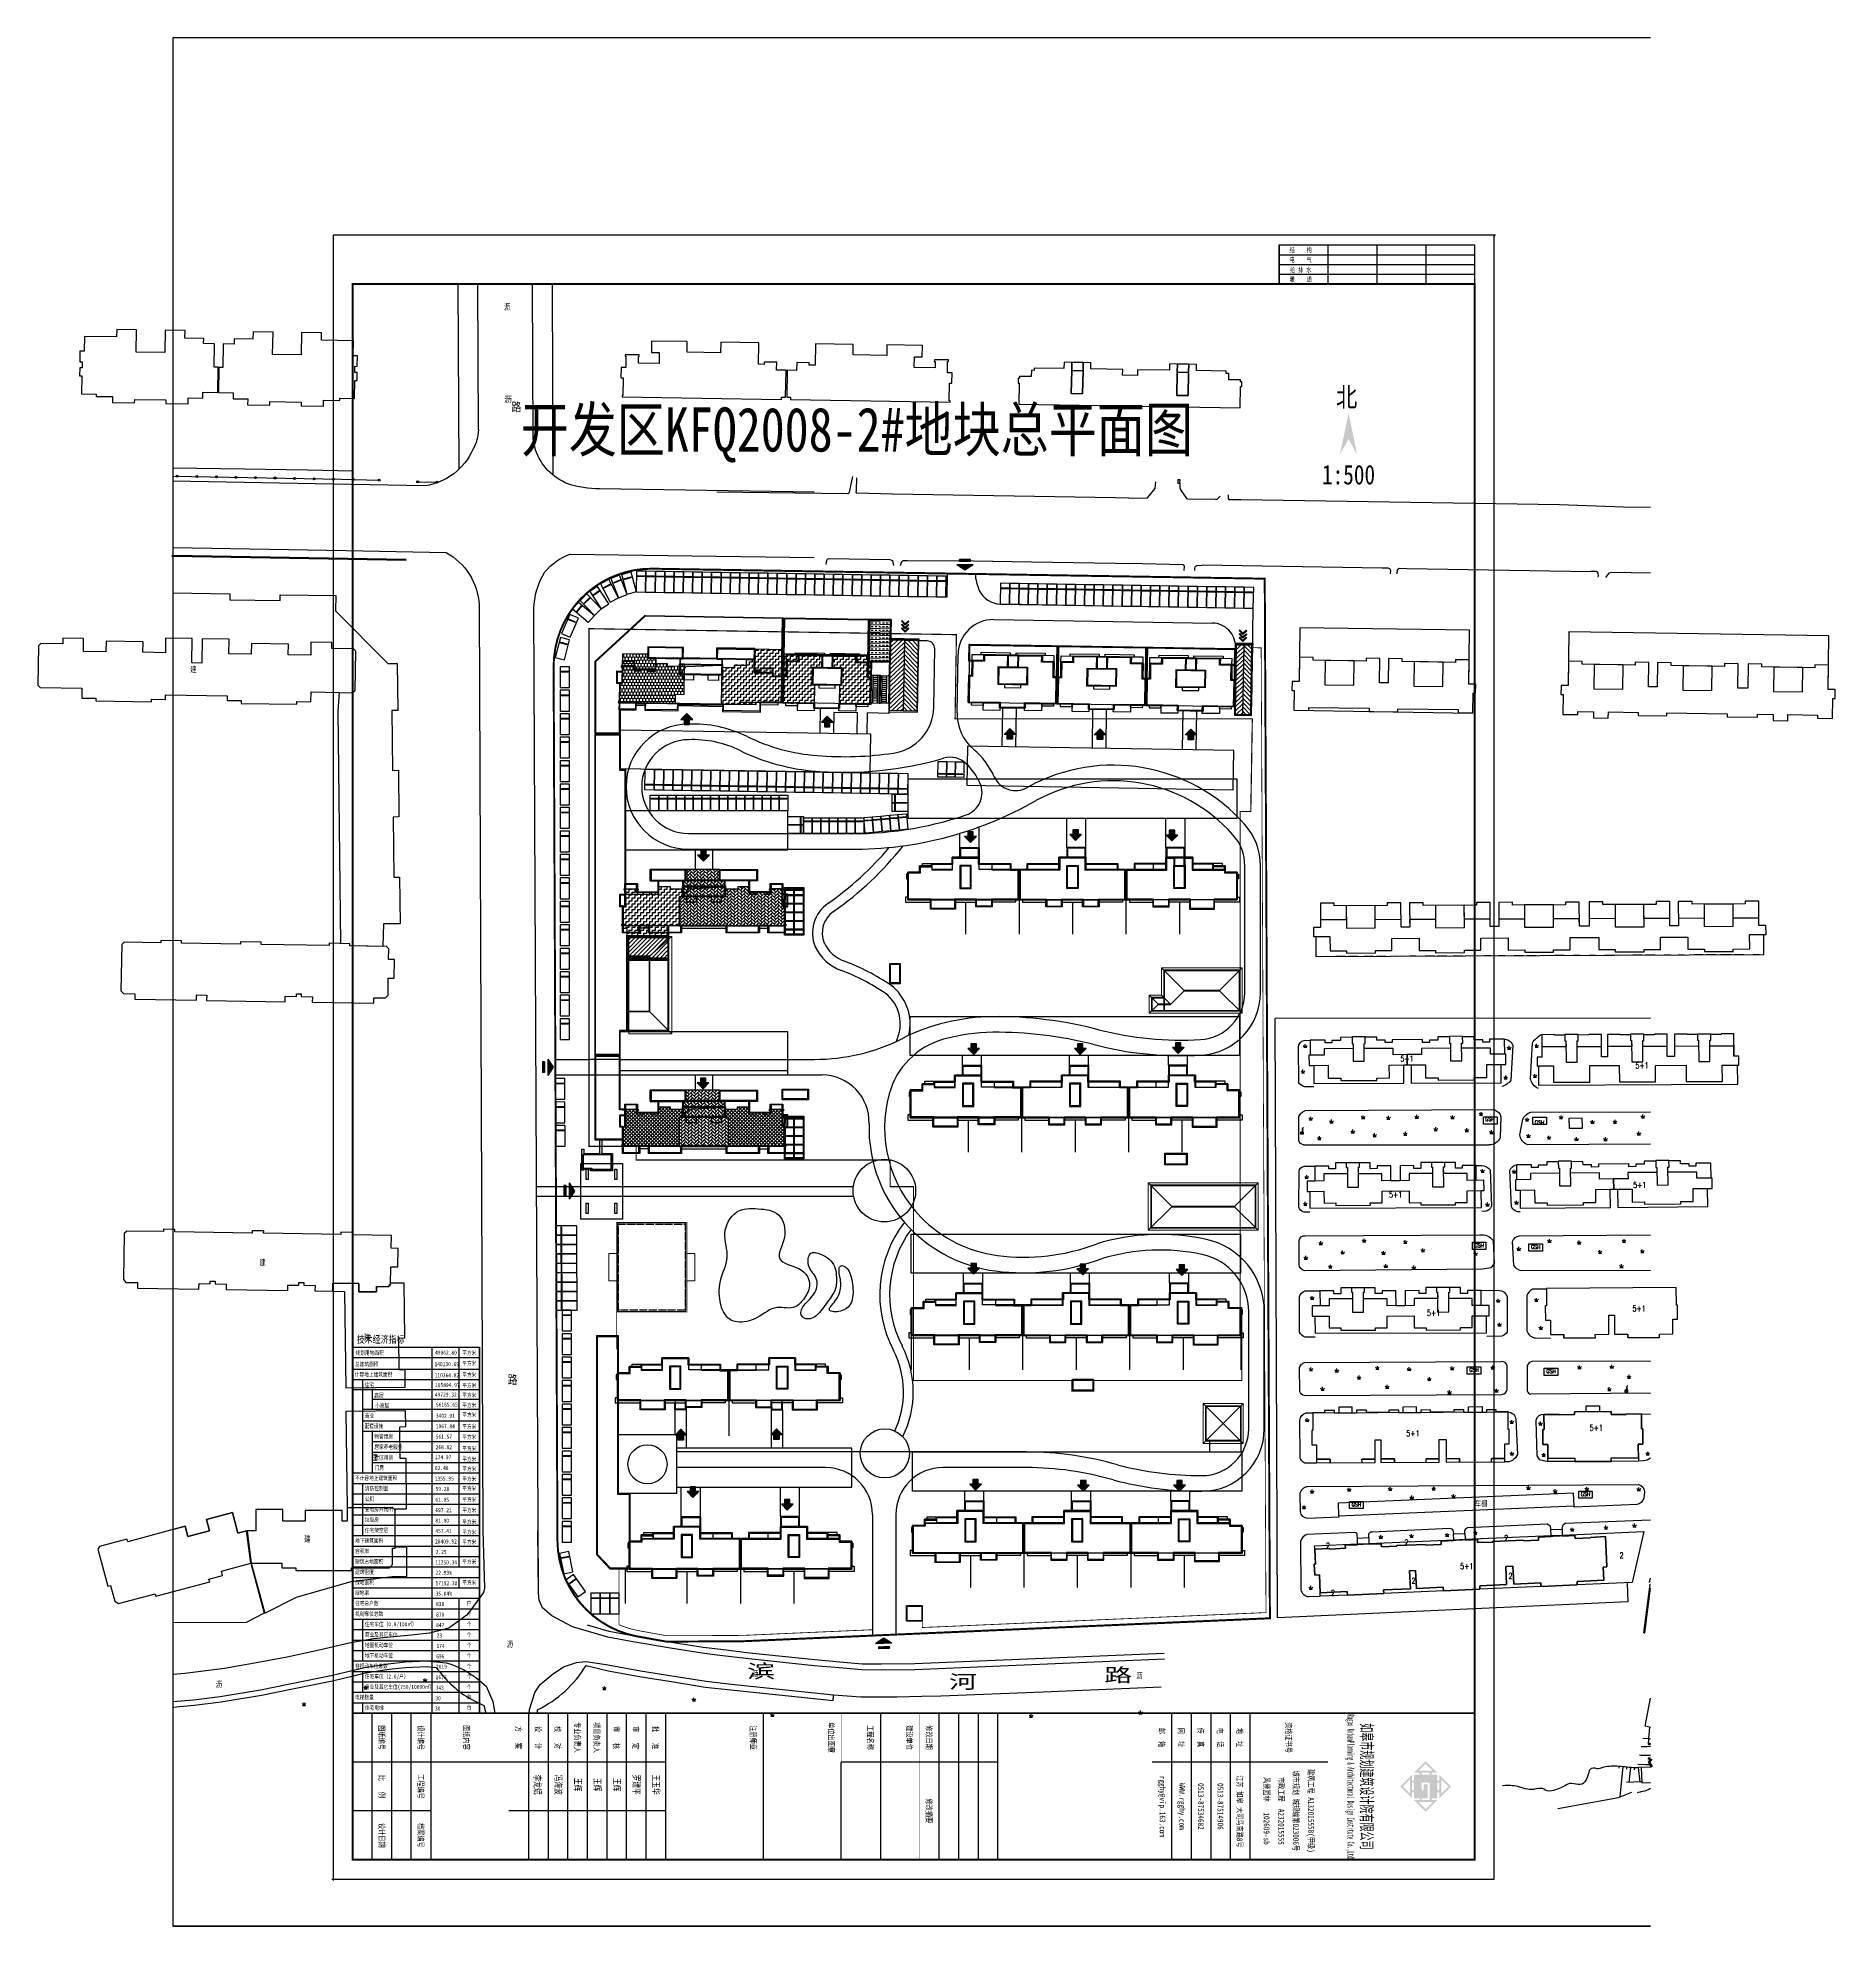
# Model space of a CAD drawing. Extents: x 30227 to 490047, y 105157 to 588160.
import ezdxf
from ezdxf.enums import TextEntityAlignment as Align

# ---------------------------------------------------------------- set-up
doc = ezdxf.new("R2010")
doc.units = 0
doc.header["$LTSCALE"] = 1000
doc.header["$MEASUREMENT"] = 0
for name, pattern in [('ACAD_ISO05W100', [33, 24, -3, 0, -3, 0, -3]), ('DASH', [0.35, 0.25, -0.1]), ('DASHED', [0.75, 0.5, -0.25]), ('DOTE', [2.42, 2, -0.2, 0.02, -0.2])]:
    doc.linetypes.add(name, pattern=pattern)
for name, color, linetype in [('A-Detl-Thin', 131, 'Continuous'), ('c', 7, 'Continuous'), ('DIM_ELEV', 3, 'Continuous'), ('DOTE', 10, 'DOTE'), ('dx', 251, 'Continuous'), ('JZD', 1, 'Continuous'), ('PUB_TEXT', 7, 'Continuous'), ('TK', 7, 'Continuous'), ('TREE-J', 61, 'Continuous'), ('WALL', 2, 'Continuous'), ('WINDOW', 4, 'Continuous'), ('停车位', 253, 'Continuous'), ('其他', 30, 'Continuous'), ('围墙', 204, 'Continuous'), ('地下室轮廓线', 142, 'Continuous'), ('坡道', 132, 'Continuous'), ('屋顶', 115, 'Continuous'), ('消防', 8, 'Continuous'), ('看线', 251, 'Continuous'), ('石材', 53, 'Continuous'), ('道路', 206, 'Continuous'), ('配套', 163, 'Continuous')]:
    doc.layers.add(name, color=color, linetype=linetype)
for name, color, linetype, lineweight in [('gh-te', 7, 'Continuous', 20), ('LOOK', 142, 'Continuous', 5), ('ROOF', 30, 'Continuous', 15), ('绿地', 96, 'Continuous', 50)]:
    doc.layers.add(name, color=color, linetype=linetype, lineweight=lineweight)
doc.layers.get('绿地').off()
doc.styles.add('HT', font='simhei.ttf')
doc.styles.add('HT30', font='simhei.ttf', dxfattribs={"height": 30})
doc.styles.add('HZ', font='rs.shx', dxfattribs={"width": 0.8, "bigfont": 'hztxt.shx'})
doc.styles.get("Standard").update_dxf_attribs({"font": 'gbenor.shx', "bigfont": 'gbcbig.shx'})
doc.styles.add('仿', font='', dxfattribs={"width": 0.7, "height": 350})
doc.styles.add('宋体', font='')
doc.styles.add('黑体', font='simhei.ttf', dxfattribs={"width": 0.8})
doc.styles.get('仿').set_extended_font_data('仿宋_GB2312')
doc.styles.get('宋体').set_extended_font_data('SimSun')
doc.dimstyles.get("Standard").update_dxf_attribs({"dimscale": 100, "dimtxt": 3.5, "dimasz": 1, "dimexe": 2.5, "dimexo": 3, "dimgap": 1.5, "dimtad": 1, "dimdec": 0, "dimzin": 0, "dimdsep": 46, "dimtxsty": 'Standard', "dimblk": 'ARCHTICK', "dimcen": 0.09, "dimadec": 0, "dimazin": 0, "dimtfac": 1, "dimtdec": 0, "dimtix": 1, "dimtmove": 2, "dimatfit": 3, "dimfxl": 1, "dimtolj": 1, "dimtzin": 0, "dimarcsym": 0})
pattern_1 = [(45, (-160484.4, -88588.3), (-449.013, 449.013), []), (135, (-160484.4, -88588.3), (-449.013, -449.013), [])]

# ---------------------------------------------------------------- blocks, each defined once
blk = doc.blocks.new('*D42')
at = {"layer": 'Defpoints', "color": 0, "linetype": 'Continuous', "transparency": 16777216}
for p in [(213535, 488980), (231107, 471198)]:
    blk.add_point(p, dxfattribs=at)
at = {"layer": 'dx', "color": 1, "linetype": 'Continuous', "transparency": 16777216, "insert": (217315, 485155), "char_height": 200, "attachment_point": 5, "rotation": 314.65885, "style": '宋体'}
blk.add_mtext('\\A1;R25000.0m', dxfattribs=at)
blk = doc.blocks.new('_ArchTick')
at = {"color": 0, "linetype": 'ByBlock', "const_width": 0.4}
blk.add_lwpolyline([(-0.5, -0.5), (0.5, 0.5)], dxfattribs=at)
blk = doc.blocks.new('gc170')
at = {"linetype": 'Continuous'}
blk.add_circle((0, 0), 0.5, dxfattribs=at)
blk = doc.blocks.new('gc124')
for p, q in [((-1, 1), (0, 0)), ((-0.8, 0), (0.8, 0)), ((0, 0), (0, 1.6)), ((0, 0), (1, 1))]:
    blk.add_line(p, q)
blk = doc.blocks.new('*U4')
at = {"linetype": 'Continuous'}
for points in [[(0, 0.5), (0.8, 1), (-0.8, 1)], [(0, 0.5), (-0.8, 1), (-0.8, 0)], [(0, 0.5), (-0.8, 0), (0.8, 0)], [(0, 0.5), (0.8, 0), (0.8, 1)]]:
    blk.add_solid(points, dxfattribs=at)
blk = doc.blocks.new('gcbj0116')
for p, q in [((0, 1), (0.64, 2.04)), ((0.05, 2.29), (0.73, 3.47)), ((0.05, 2.29), (0.64, 2.04))]:
    blk.add_line(p, q)
blk.add_lwpolyline([(-0.8, 0), (0.8, 0), (0.8, 1), (-0.8, 1), (-0.8, 0)], close=True)
blk.add_lwpolyline([(0.8, 3.6, 0, 0.5, 0), (0.58, 3.19, 0.5, 0.5, 0)], format="xyseb")
at = {"linetype": 'Continuous'}
blk.add_blockref('*U4', (0, 0), dxfattribs=at)
blk = doc.blocks.new('T2-2')
at = {"layer": 'WALL', "linetype": 'DASH', "ltscale": 10000}
blk.add_lwpolyline([(14.15, 7.8), (4, 7.8), (4, 10.9), (-2.9, 10.9), (-2.9, 7.8), (-8, 7.8), (-8, 8.7), (-11.2, 8.7), (-11.2, 7.1), (-14.25, 7.1), (-14.25, 0), (14.15, 0)], close=True, dxfattribs=at)
at = {"layer": 'WINDOW'}
for points in [[(-14.25, 6.6), (-14.55, 6.6), (-14.55, 5.4), (-14.25, 5.4)], [(-10.5, 8.7), (-10.5, 9.3), (-8.2, 9.3)], [(-14.25, 0.7), (-14.85, 0.7), (-14.85, -0.6), (-8.45, -0.6)], [(-2.05, -0.6), (3.15, -0.6)], [(13.35, 0), (13.35, -0.6), (7.35, -0.6)]]:
    blk.add_lwpolyline(points, dxfattribs=at)
at = {"layer": '屋顶', "linetype": 'Continuous', "flags": 128}
for points in [[(0.55, 10.9), (4, 10.9), (4, 9.3), (12.15, 9.3), (12.15, 7.8), (14.15, 7.8), (14.15, 0), (7.35, 0), (7.35, -1.8), (3.15, -1.8), (3.15, 0), (-2.05, 0), (-2.05, -2.4), (-8.45, -2.4), (-8.45, 0), (-14.25, 0), (-14.25, 7.1), (-11.2, 7.1), (-11.2, 8.7), (-8.2, 8.7), (-8.2, 9.3), (-2.9, 9.3)], [(0.55, 10.7), (3.8, 10.7), (3.8, 9.1), (11.95, 9.1), (11.95, 7.6), (13.95, 7.6), (13.95, 0.2), (7.15, 0.2), (7.15, -1.6), (3.35, -1.6), (3.35, 0.2), (-2.25, 0.2), (-2.25, -2.2), (-8.25, -2.2), (-8.25, 0.2), (-14.05, 0.2), (-14.05, 6.9), (-11, 6.9), (-11, 8.5), (-8, 8.5), (-8, 9.1), (-2.7, 9.1), (-2.7, 10.7), (0.55, 10.7)], [(-2.9, 9.3), (-2.9, 10.9), (0.55, 10.9)], [(-0.9, 10.9), (-0.9, 13.4), (4, 13.4), (4, 10.9)], [(-0.7, 10.9), (-0.7, 13.2), (3.8, 13.2), (3.8, 10.9)]]:
    blk.add_lwpolyline(points, dxfattribs=at)
at = {"layer": '屋顶'}
for points in [[(2, 2.9), (2, 8.8), (-0.9, 8.8), (-0.9, 2.9), (2, 2.9)], [(-0.7, 3.1), (1.8, 3.1), (1.8, 8.6), (-0.7, 8.6)]]:
    blk.add_lwpolyline(points, close=True, dxfattribs=at)
blk = doc.blocks.new('T2-1')
at = {"layer": 'WALL', "linetype": 'DASH', "ltscale": 10000}
blk.add_lwpolyline([(-0.15, 0), (-13.7, 0), (-13.7, 7.8), (-3.55, 7.8), (-3.55, 10.9), (3.35, 10.9), (3.35, 7.8), (13.5, 7.8), (13.5, 0), (-0.05, 0)], dxfattribs=at)
at = {"layer": 'WINDOW'}
for points in [[(-12.9, 0), (-12.9, -0.6), (-6.9, -0.6)], [(2.5, -0.6), (-2.7, -0.6)], [(12.7, 0), (12.7, -0.6), (6.7, -0.6)]]:
    blk.add_lwpolyline(points, dxfattribs=at)
at = {"layer": '屋顶', "linetype": 'Continuous', "flags": 128}
for points in [[(-0.1, 10.7), (-3.35, 10.7), (-3.35, 9.1), (-11.5, 9.1), (-11.5, 7.6), (-13.5, 7.6), (-13.5, 0.2), (-6.7, 0.2), (-6.7, -1.6), (-2.9, -1.6), (-2.9, 0.2), (2.7, 0.2), (2.7, -1.6), (6.5, -1.6), (6.5, 0.2), (13.3, 0.2), (13.3, 7.6), (11.3, 7.6), (11.3, 9.1), (3.15, 9.1), (3.15, 10.7), (-0.1, 10.7)], [(-0.1, 10.9), (-3.55, 10.9), (-3.55, 9.3)], [(-1.55, 10.9), (-1.55, 13.4), (3.35, 13.4), (3.35, 10.9)], [(-1.35, 10.9), (-1.35, 13.2), (3.15, 13.2), (3.15, 10.9)], [(3.35, 9.3), (3.35, 10.9), (-0.1, 10.9)]]:
    blk.add_lwpolyline(points, dxfattribs=at)
at = {"layer": '屋顶'}
for points in [[(-3.55, 9.3), (-11.7, 9.3), (-11.7, 7.8), (-13.7, 7.8), (-13.7, 0), (-6.9, 0), (-6.9, -1.8), (-2.7, -1.8), (-2.7, 0), (2.5, 0), (2.5, -1.8), (6.7, -1.8), (6.7, 0), (13.5, 0), (13.5, 7.8), (11.5, 7.8), (11.5, 9.3), (3.35, 9.3)], [(2.5, 0), (2.5, 0), (2.5, -1.2)]]:
    blk.add_lwpolyline(points, dxfattribs=at)
for points in [[(1.35, 2.9), (1.35, 8.8), (-1.55, 8.8), (-1.55, 2.9), (1.35, 2.9)], [(-1.35, 3.1), (1.15, 3.1), (1.15, 8.6), (-1.35, 8.6)]]:
    blk.add_lwpolyline(points, close=True, dxfattribs=at)
blk = doc.blocks.new('A$C7E563661')
for points in [[(2767, 0), (0, 3306), (290, 738)], [(1536, 3652), (1153, 3331), (2994, 1130), (3378, 1451)]]:
    blk.add_hatch(color=256).paths.add_polyline_path(points)
for p, q in [((0, 3306), (2767, 0)), ((0, 3306), (2767, 0)), ((0, 3306), (290, 738)), ((290, 738), (2767, 0)), ((1153, 3331), (1536, 3652)), ((1153, 3331), (2994, 1130)), ((1536, 3652), (3378, 1451)), ((2994, 1130), (3378, 1451))]:
    blk.add_line(p, q)
blk.add_lwpolyline([(0, 3306), (2767, 0)])
blk = doc.blocks.new('A$C58F70749')
at = {"layer": '其他'}
for points in [[(715, -1167), (506, -1252), (0, 0), (1252, 506), (1336, 297), (293, -124)], [(2097, 148), (845, -359), (1351, -1610), (1560, -1526), (1138, -483), (2181, -61)], [(2942, -211), (1691, -717), (2197, -1969), (2405, -1884), (1984, -841), (3027, -420)]]:
    blk.add_hatch(color=256, dxfattribs=at).paths.add_polyline_path(points)
for points in [[(715, -1167), (506, -1252), (0, 0), (1252, 506), (1336, 297), (293, -124)], [(2097, 148), (845, -359), (1351, -1610), (1560, -1526), (1138, -483), (2181, -61)], [(2942, -211), (1691, -717), (2197, -1969), (2405, -1884), (1984, -841), (3027, -420)]]:
    blk.add_lwpolyline(points, close=True, dxfattribs=at)
blk = doc.blocks.new('A$C1AE11AAA')
at = {"layer": 'DIM_ELEV'}
blk.add_hatch(color=256, dxfattribs=at).paths.add_polyline_path([(-1426, 6040), (74, 4540), (1574, 6040), (765, 6040), (765, 7279), (-617, 7279), (-617, 6040)])
at = {"layer": 'DIM_ELEV', "linetype": 'Continuous', "flags": 128}
blk.add_lwpolyline([(-1426, 6040), (74, 4540), (1574, 6040), (765, 6040), (765, 7279), (-617, 7279), (-617, 6040)], close=True, dxfattribs=at)
blk = doc.blocks.new('售楼部')
at = {"layer": 'LOOK'}
for points in [[(553452167, 3586526698), (553450167, 3586526698), (553450167, 3586533698), (553452167, 3586533698)], [(553470167, 3586526698), (553472167, 3586526698), (553472167, 3586533698), (553470167, 3586533698)]]:
    blk.add_lwpolyline(points, dxfattribs=at)
at = {"layer": 'WALL', "ltscale": 20000, "const_width": 100, "flags": 128}
blk.add_lwpolyline([(553452167, 3586518698), (553470167, 3586518698), (553470167, 3586541698), (553452167, 3586541698)], close=True, dxfattribs=at)
at = {"layer": 'WALL', "color": 0, "ltscale": 20000, "flags": 128}
blk.add_lwpolyline([(553452367, 3586518898), (553469967, 3586518898), (553469967, 3586541498), (553452367, 3586541498)], close=True, dxfattribs=at)
blk = doc.blocks.new('A$C6C484F75')
at = {"layer": '坡道'}
h = blk.add_hatch(dxfattribs=at)
h.set_pattern_fill('ANSI31', color=256, scale=500, angle=-0.93397)
h.set_pattern_definition([(44.06603, (462899.1, 1832981.5), (-552.04273, 570.34015), [])])
h.paths.add_polyline_path([(-96052, 232087), (-95759, 250085), (-99366, 250143), (-99659, 232146)])
h = blk.add_hatch(dxfattribs=at)
h.set_pattern_fill('ANSI31', color=256, scale=500, angle=-90.93397)
h.set_pattern_definition([(314.06603, (466398.7, 1832924.5), (570.34015, 552.04273), [])])
h.paths.add_polyline_path([(-92660, 232032), (-92367, 250029), (-95759, 250085), (-96052, 232087)])
h = blk.add_hatch(dxfattribs=at)
h.set_pattern_fill('ANSI31', color=256, scale=500, angle=-0.93397)
h.set_pattern_definition([(44.06603, (549713.9, 1831866.5), (-552.04273, 570.34015), [])])
h.paths.add_polyline_path([(-9234, 231172), (-8944, 248970), (-10944, 249002), (-11234, 231205)])
h = blk.add_hatch(dxfattribs=at)
h.set_pattern_fill('ANSI31', color=256, scale=500, angle=-90.93397)
h.set_pattern_definition([(314.06603, (553213.4, 1831809.46), (570.34015, 552.04273), [])])
h.paths.add_polyline_path([(-7234, 231139), (-6944, 248937), (-8944, 248970), (-9234, 231172)])
at = {"layer": '坡道', "linetype": 'Continuous'}
h = blk.add_hatch(dxfattribs=at)
h.set_pattern_fill('ANSI31', color=8, scale=200, angle=225)
h.set_pattern_definition([(270, (3586523298.32, -552404803.6), (317.5, -5e-14), [])])
h.paths.add_polyline_path([(-121556, 186428), (-121555, 186928), (-126356, 186928), (-126356, 186428)])
h = blk.add_hatch(dxfattribs=at)
h.set_pattern_fill('ANSI31', color=8, scale=200, angle=225)
h.set_pattern_definition([(270, (3586524046.8, -552463303.57), (317.5, -5e-14), [])])
h.paths.add_polyline_path([(-121557, 127928), (-121557, 128428), (-126357, 128428), (-126357, 127928)])
at = {"layer": '看线', "linetype": 'Continuous'}
h = blk.add_hatch(dxfattribs=at)
h.set_pattern_fill('ANSI31', color=256, scale=200, angle=45)
h.set_pattern_definition([(90, (-553554813.42, -3586434145), (-317.5, 3e-14), [])])
h.paths.add_polyline_path([(-99558, 250647), (-92159, 250526), (-92167, 250026), (-99566, 250147)])
h = blk.add_hatch(dxfattribs=at)
h.set_pattern_fill('ANSI31', color=256, scale=200, angle=45)
h.set_pattern_definition([(90, (-553541857.44, -3586432606), (-317.5, 3e-14), [])])
h.paths.add_polyline_path([(-11144, 249006), (-11136, 249505), (-6736, 249434), (-6744, 248934)])
at = {"layer": '坡道', "flags": 128}
for points in [[(-99864, 231849), (-92465, 231729), (-92167, 250026), (-99566, 250147)], [(-99558, 250647), (-92159, 250526), (-92167, 250026), (-99566, 250147)]]:
    blk.add_lwpolyline(points, close=True, dxfattribs=at)
for points in [[(-92367, 250029), (-92660, 232032), (-99659, 232146), (-99366, 250143)], [(-96052, 232087), (-95759, 250085)]]:
    blk.add_lwpolyline(points, dxfattribs=at)
at = {"layer": '坡道', "linetype": 'Continuous', "flags": 128}
for points in [[(-11370, 235107), (-11437, 231005), (-7038, 230936), (-6744, 248934)], [(-11144, 249006), (-11255, 242206)], [(-10944, 249002), (-11234, 231205), (-7234, 231139), (-6944, 248937)], [(-11144, 249006), (-6744, 248934)], [(-9234, 231172), (-8944, 248970)], [(-126556, 186428), (-126556, 183948), (-126556, 183948)], [(-126356, 186428), (-126356, 183748), (-126356, 183748)], [(-126557, 127922), (-126557, 126742), (-126557, 126748)], [(-126357, 127922), (-126357, 126542), (-126357, 126548)]]:
    blk.add_lwpolyline(points, dxfattribs=at)
blk.add_lwpolyline([(-11144, 249006), (-11136, 249505), (-6736, 249434), (-6744, 248934)], close=True, dxfattribs=at)
at = {"layer": '坡道', "linetype": 'Continuous'}
for points in [[(-121555, 186428), (-121556, 174728), (-126557, 174728), (-126556, 183948)], [(-121755, 186428), (-121756, 174928), (-126357, 174928), (-126356, 183748)], [(-126356, 186428), (-121755, 186428)], [(-126356, 186228), (-121755, 186228)], [(-126356, 185098), (-121755, 185098)], [(-126356, 184898), (-121755, 184898)], [(-124156, 185098), (-124156, 186228)], [(-124156, 182898), (-124156, 184898)], [(-123956, 185098), (-123956, 186228)], [(-123956, 182898), (-123956, 184898)], [(-126356, 182898), (-121755, 182898)], [(-126356, 182698), (-121755, 182698)], [(-126356, 180698), (-121755, 180698)], [(-126356, 180498), (-121755, 180498)], [(-124156, 180698), (-124156, 182698)], [(-124156, 178498), (-124156, 180498)], [(-123956, 180698), (-123956, 182698)], [(-123956, 178498), (-123956, 180498)], [(-126356, 178498), (-121755, 178498)], [(-126356, 178298), (-121755, 178298)], [(-126356, 176298), (-121755, 176298)], [(-126356, 176098), (-121755, 176098)], [(-124157, 174928), (-124156, 176098)], [(-124156, 176298), (-124156, 178298)], [(-123957, 174928), (-123956, 176098)], [(-123956, 176298), (-123956, 178298)], [(-121557, 127928), (-121557, 117528), (-126557, 117528), (-126557, 126748)], [(-121757, 127928), (-121757, 117728), (-126357, 117728), (-126357, 126548)], [(-126357, 127928), (-121757, 127928)], [(-126357, 127722), (-121757, 127728)], [(-126357, 125698), (-121757, 125698)], [(-124157, 125698), (-124157, 127728)], [(-123957, 125698), (-123957, 127728)], [(-126357, 125498), (-121757, 125498)], [(-126357, 123498), (-121757, 123498)], [(-126357, 123298), (-121757, 123298)], [(-126357, 121298), (-121757, 121298)], [(-126357, 121098), (-121757, 121098)], [(-124157, 123498), (-124157, 125498)], [(-124157, 121298), (-124157, 123298)], [(-124157, 119098), (-124157, 121098)], [(-123957, 123498), (-123957, 125498)], [(-123957, 121298), (-123957, 123298)], [(-123957, 119098), (-123957, 121098)], [(-126357, 119098), (-121757, 119098)], [(-126357, 118898), (-121757, 118898)], [(-124157, 117728), (-124157, 118898)], [(-123957, 117728), (-123957, 118898)]]:
    blk.add_lwpolyline(points, dxfattribs=at)
for points in [[(-126556, 186428), (-126556, 186928), (-121555, 186928), (-121555, 186428)], [(-126557, 127928), (-126557, 128428), (-121557, 128428), (-121557, 127928)]]:
    blk.add_lwpolyline(points, close=True, dxfattribs=at)
blk = doc.blocks.new('menfangfang')
at = {"linetype": 'DASHED', "ltscale": 3000}
blk.add_lwpolyline([(10640, 0), (0, 0), (0, 14200), (10640, 14200)], close=True, dxfattribs=at)
at = {"layer": '屋顶', "linetype": 'Continuous', "flags": 128}
blk.add_lwpolyline([(800, 12800), (800, 12500), (300, 12500), (300, 17900), (800, 17900), (800, 16800), (4890, 16800), (4890, 20300), (5390, 20300), (5390, 16800), (8140, 16800), (8140, 12300), (2500, 12300), (2500, 12800)], close=True, dxfattribs=at)
at = {"layer": '屋顶', "ltscale": 10000}
blk.add_lwpolyline([(650, 16450), (650, 13000), (2850, 13000), (2850, 12800), (7790, 12800), (7790, 16450)], close=True, dxfattribs=at)
at = {"layer": '石材'}
for points in [[(1400, 12800), (1900, 12800), (1900, 10100), (1400, 10100)], [(8740, 12800), (9240, 12800), (9240, 10100), (8740, 10100)], [(1400, 4100), (1900, 4100), (1900, 1400), (1400, 1400)], [(8740, 4100), (9240, 4100), (9240, 1400), (8740, 1400)]]:
    blk.add_lwpolyline(points, close=True, dxfattribs=at)
blk = doc.blocks.new('T2-2-nan')
at = {"layer": 'WALL', "linetype": 'DASH', "ltscale": 10000}
blk.add_lwpolyline([(10150, -3100), (0, -3100), (0, 0), (-6900, 0), (-6900, -3100), (-12000, -3100), (-12000, -2200), (-15200, -2200), (-15200, -3800), (-18250, -3800), (-18250, -10900), (10150, -10900)], close=True, dxfattribs=at)
at = {"layer": 'WINDOW'}
for points in [[(-18250, -4300), (-18550, -4300), (-18550, -5500), (-18250, -5500)], [(-14500, -2200), (-14500, -1600), (-12200, -1600)], [(-18250, -10200), (-18850, -10200), (-18850, -11500), (-12450, -11500)], [(-6050, -11500), (-850, -11500)], [(9350, -10900), (9350, -11500), (3350, -11500)]]:
    blk.add_lwpolyline(points, dxfattribs=at)
at = {"layer": '屋顶', "linetype": 'Continuous', "flags": 128}
for points in [[(-3450, 0), (0, 0), (0, -1600), (8150, -1600), (8150, -3100), (10150, -3100), (10150, -10900), (3350, -10900), (3350, -12700), (-850, -12700), (-850, -10900), (-6050, -10900), (-6050, -13300), (-12450, -13300), (-12450, -10900), (-18250, -10900), (-18250, -3800), (-15200, -3800), (-15200, -2200), (-12200, -2200), (-12200, -1600), (-6900, -1600)], [(-6900, -1600), (-6900, 0), (-3450, 0)], [(-3450, -200), (-200, -200), (-200, -1800), (7950, -1800), (7950, -3300), (9950, -3300), (9950, -10700), (3150, -10700), (3150, -12500), (-650, -12500), (-650, -10700), (-6250, -10700), (-6250, -13100), (-12250, -13100), (-12250, -10700), (-18050, -10700), (-18050, -4000), (-15000, -4000), (-15000, -2400), (-12000, -2400), (-12000, -1800), (-6700, -1800), (-6700, -200), (-3450, -200)], [(-650, -12700), (-650, -13300), (-3550, -13300), (-3550, -11500)], [(-850, -12700), (-850, -13100), (-3350, -13100), (-3350, -11500)]]:
    blk.add_lwpolyline(points, dxfattribs=at)
at = {"layer": '屋顶'}
for points in [[(-2000, -8000), (-2000, -2100), (-4900, -2100), (-4900, -8000), (-2000, -8000)], [(-4700, -7800), (-2200, -7800), (-2200, -2300), (-4700, -2300)]]:
    blk.add_lwpolyline(points, close=True, dxfattribs=at)
blk = doc.blocks.new('A$C52681CFA')
at = {"layer": 'ROOF', "linetype": 'Continuous'}
for p, q in [((-3200, 4600), (-1000, 2400)), ((-1000, 2200), (-3200, 0)), ((0, 4600), (2200, 2400))]:
    blk.add_line(p, q, dxfattribs=at)
at = {"layer": 'ROOF', "linetype": 'Continuous', "flags": 128}
blk.add_lwpolyline([(20600, 11600), (0, 11600), (0, 4600), (-3200, 4600), (-3200, 0), (20600, 0)], close=True, dxfattribs=at)
for points in [[(0, 11600), (5700, 5900)], [(14900, 5900), (20600, 11600)], [(2200, 2200), (5700, 5700)], [(20600, 0), (14903, 5700)]]:
    blk.add_lwpolyline(points, dxfattribs=at)
at = {"layer": 'ROOF'}
for points in [[(5700, 5900), (14903, 5900), (14903, 5700), (5700, 5700)], [(-1000, 2400), (2200, 2400), (2200, 2200), (-1000, 2200)]]:
    blk.add_lwpolyline(points, close=True, dxfattribs=at)
blk = doc.blocks.new('A$C7ADB5993')
at = {"layer": 'ROOF', "linetype": 'Continuous'}
blk.add_lwpolyline([(-8750, 12100), (19350, 12100), (19350, 0), (-8750, 0)], close=True, dxfattribs=at)
at = {"layer": 'ROOF', "linetype": 'Continuous', "flags": 128}
for points in [[(-2800, 6150), (-8750, 12100)], [(13400, 6150), (19350, 12100)], [(-8750, 0), (-2800, 5950)], [(19350, 0), (13400, 5950)]]:
    blk.add_lwpolyline(points, dxfattribs=at)
blk.add_lwpolyline([(-2800, 6150), (-2800, 5950), (13400, 5950), (13400, 6150), (-2800, 6150)], close=True, dxfattribs=at)
blk = doc.blocks.new('A$C0BEE2701')
at = {"layer": 'ROOF'}
for points in [[(-1000, 9200), (9200, 9200), (9200, -1000), (-1000, -1000)], [(4000, 4000), (4200, 4000), (4200, 4200), (4000, 4200)]]:
    blk.add_lwpolyline(points, close=True, dxfattribs=at)
for points in [[(-1000, 9200), (4000, 4200)], [(4200, 4200), (9200, 9200)], [(-1000, -1000), (4000, 4000)], [(4200, 4000), (9200, -1000)]]:
    blk.add_lwpolyline(points, dxfattribs=at)
blk = doc.blocks.new('A$C5E9A4857')
at = {"layer": '道路'}
for p, q in [((-82535, 261209), (-82437, 267208)), ((-63543, 259314), (-68977, 259403)), ((-63543, 259314), (-4242, 258347)), ((-4649, 233376), (-4242, 258347)), ((-70627, 255429), (-14706, 254517)), ((-87718, 249992), (-89818, 250026)), ((-85996, 232965), (-85751, 247960)), ((-80017, 231575), (-79773, 246577)), ((-9005, 236146), (-8805, 248420)), ((-51957, 197128), (-51957, 204628)), ((-47057, 197128), (-47057, 204628)), ((-26607, 197128), (-26607, 204628)), ((-21707, 197128), (-21707, 204628)), ((-148708, 200698), (-109041, 200698)), ((-79307, 197128), (-79307, 200747)), ((-74407, 197128), (-74407, 202383)), ((-148708, 196698), (-109141, 196698)), ((-6429, 159999), (-6429, 192441)), ((-2429, 159999), (-2429, 192441)), ((-182928, 142948), (-174209, 142948)), ((-166209, 142948), (-116473, 142948)), ((-78658, 141428), (-78658, 143928)), ((-73758, 141428), (-73758, 143928)), ((-51308, 141428), (-51308, 143928)), ((-46408, 141428), (-46408, 143928)), ((-25958, 141428), (-25958, 143940)), ((-21058, 141428), (-21058, 143893)), ((-182910, 138948), (-174209, 138948)), ((-166209, 138948), (-114543, 138948)), ((-187621, 110448), (-106553, 110448)), ((-187610, 107948), (-106495, 107948)), ((-78382, 85728), (-78382, 88228)), ((-73482, 85728), (-73482, 88228)), ((-51032, 85728), (-51032, 88228)), ((-46132, 85728), (-46132, 88228)), ((-25682, 85728), (-25682, 88228)), ((-20782, 85728), (-20782, 88228)), ((-5432, 48479), (-5432, 78382)), ((-1432, 48479), (-1432, 78382)), ((-152224, 53298), (-152224, 46898)), ((-149324, 53298), (-149324, 43498)), ((-127574, 53298), (-127574, 43498)), ((-124674, 53298), (-124674, 43498)), ((-62250, 42528), (-151724, 42528)), ((-113674, 38528), (-151724, 38528)), ((-62250, 38528), (-83674, 38528)), ((-150574, 25998), (-150574, 33498)), ((-145674, 25998), (-145674, 33498)), ((-125224, 25998), (-125224, 33498)), ((-120324, 25998), (-120324, 33498)), ((-78074, 30028), (-78074, 32528)), ((-73174, 30028), (-73174, 32528)), ((-50724, 30028), (-50724, 32528)), ((-45824, 30028), (-45824, 32528)), ((-25374, 30028), (-25374, 32603)), ((-20474, 30028), (-20474, 32480)), ((-101674, 26528), (-101674, -4402)), ((-95674, 26528), (-95674, -4140))]:
    blk.add_line(p, q, dxfattribs=at)
at = {"layer": '道路', "linetype": 'Continuous'}
for p, q in [((-82906, 261215), (-82535, 261209)), ((-111570, 231684), (-111657, 226379)), ((-105472, 231579), (-111570, 231684)), ((-105559, 226280), (-105472, 231576)), ((-103059, 226239), (-102973, 231536))]:
    blk.add_line(p, q, dxfattribs=at)
at = {"layer": '道路', "linetype": 'Continuous', "flags": 128}
for points in [[(-115053, 232736), (-115156, 226436)], [(-68446, 232875), (-68609, 222877)], [(-64946, 232818), (-65109, 222820)], [(-45349, 232499), (-45512, 222500)], [(-41849, 232442), (-42012, 222443)], [(-22252, 232123), (-22415, 222124)], [(-18753, 232066), (-18916, 222067)], [(-15432, 45328), (-15432, 42528)], [(-7432, 46328), (-7432, 42528)]]:
    blk.add_lwpolyline(points, dxfattribs=at)
at = {"layer": '道路', "flags": 128}
blk.add_lwpolyline([(-97480, 234050), (-97522, 231442), (-102973, 231536)], dxfattribs=at)
at = {"layer": '道路', "linetype": 'DASH', "ltscale": 5000, "flags": 128}
for points in [[(-166209, 142948), (-174209, 142948)], [(-174209, 138948), (-166209, 138948)]]:
    blk.add_lwpolyline(points, dxfattribs=at)
at = {"layer": '道路', "color": 5}
for points in [[(-140578, 86261), (-140371, 87042), (-140119, 87812), (-139843, 88576), (-139564, 89333), (-139301, 90086), (-139075, 90836), (-138905, 91586), (-138812, 92337), (-138807, 93091), (-138876, 93848), (-138991, 94609), (-139130, 95374), (-139268, 96144), (-139380, 96918), (-139442, 97699), (-139429, 98485), (-139322, 99274), (-139124, 100057), (-138842, 100818), (-138486, 101545), (-138061, 102222), (-137578, 102837), (-137043, 103376), (-136465, 103825), (-135851, 104175), (-135205, 104433), (-134533, 104611), (-133838, 104720), (-133124, 104774), (-132396, 104784), (-131658, 104762), (-130914, 104720), (-130169, 104666), (-129431, 104592), (-128708, 104488), (-128010, 104342), (-127345, 104143), (-126721, 103880), (-126148, 103541), (-125634, 103116), (-125187, 102597), (-124811, 101994), (-124508, 101320), (-124283, 100590), (-124137, 99818), (-124074, 99016), (-124098, 98199), (-124210, 97380), (-124408, 96572), (-124663, 95785), (-124939, 95025), (-125201, 94302), (-125413, 93622), (-125539, 92994), (-125545, 92426), (-125395, 91926), (-125066, 91497), (-124579, 91129), (-123973, 90806), (-123281, 90512), (-122539, 90234), (-121783, 89955), (-121048, 89660), (-120369, 89334), (-119776, 88966), (-119270, 88560), (-118846, 88124), (-118500, 87668), (-118225, 87198), (-118018, 86725), (-117872, 86255), (-117785, 85797), (-117749, 85358), (-117764, 84935), (-117825, 84522), (-117931, 84114), (-118078, 83707), (-118265, 83295), (-118488, 82872), (-118745, 82435), (-119034, 81981), (-119354, 81521), (-119706, 81070), (-120088, 80643), (-120503, 80255), (-120949, 79920), (-121426, 79653), (-121935, 79468), (-122475, 79374), (-123042, 79352), (-123631, 79378), (-124238, 79426), (-124858, 79471), (-125486, 79489), (-126118, 79455), (-126748, 79343), (-127374, 79137), (-127996, 78849), (-128618, 78500), (-129241, 78112), (-129869, 77704), (-130503, 77298), (-131146, 76915), (-131801, 76575), (-132468, 76295), (-133140, 76076), (-133808, 75915), (-134463, 75809), (-135096, 75755), (-135697, 75749), (-136257, 75790), (-136769, 75873), (-137224, 75995), (-137626, 76153), (-137981, 76341), (-138295, 76553), (-138575, 76787), (-138825, 77036), (-139052, 77296), (-139262, 77563), (-139459, 77833), (-139646, 78113), (-139821, 78411), (-139985, 78736), (-140139, 79097), (-140282, 79502), (-140415, 79960), (-140537, 80479), (-140648, 81064), (-140743, 81709), (-140814, 82403), (-140854, 83136), (-140858, 83899), (-140817, 84681), (-140726, 85472)], [(-140578, 86261), (-140371, 87042), (-140119, 87812), (-139843, 88576), (-139564, 89333), (-139301, 90086), (-139075, 90836), (-138905, 91586), (-138812, 92337), (-138807, 93091), (-138876, 93848), (-138991, 94609), (-139130, 95374), (-139268, 96144), (-139380, 96918), (-139442, 97699), (-139429, 98485), (-139322, 99274), (-139124, 100057), (-138842, 100818), (-138486, 101545), (-138061, 102222), (-137578, 102837), (-137043, 103376), (-136465, 103825), (-135851, 104175), (-135205, 104433), (-134533, 104611), (-133838, 104720), (-133124, 104774), (-132396, 104784), (-131658, 104762), (-130914, 104720), (-130169, 104666), (-129431, 104592), (-128708, 104488), (-128010, 104342), (-127345, 104143), (-126721, 103880), (-126148, 103541), (-125634, 103116), (-125187, 102597), (-124811, 101994), (-124508, 101320), (-124283, 100590), (-124137, 99818), (-124074, 99016), (-124098, 98199), (-124210, 97380), (-124408, 96572), (-124663, 95785), (-124939, 95025), (-125201, 94302), (-125413, 93622), (-125539, 92994), (-125545, 92426), (-125395, 91926), (-125066, 91497), (-124579, 91129), (-123973, 90806), (-123281, 90512), (-122539, 90234), (-121783, 89955), (-121048, 89660), (-120369, 89334), (-119776, 88966), (-119270, 88560), (-118846, 88124), (-118500, 87668), (-118225, 87198), (-118018, 86725), (-117872, 86255), (-117785, 85797), (-117749, 85358), (-117764, 84935), (-117825, 84522), (-117931, 84114), (-118078, 83707), (-118265, 83295), (-118488, 82872), (-118745, 82435), (-119034, 81981), (-119354, 81521), (-119706, 81070), (-120088, 80643), (-120503, 80255), (-120949, 79920), (-121426, 79653), (-121935, 79468), (-122475, 79374), (-123042, 79352), (-123631, 79378), (-124238, 79426), (-124858, 79471), (-125486, 79489), (-126118, 79455), (-126748, 79343), (-127374, 79137), (-127996, 78849), (-128618, 78500), (-129241, 78112), (-129869, 77704), (-130503, 77298), (-131146, 76915), (-131801, 76575), (-132468, 76295), (-133140, 76076), (-133808, 75915), (-134463, 75809), (-135096, 75755), (-135697, 75749), (-136257, 75790), (-136769, 75873), (-137224, 75995), (-137626, 76153), (-137981, 76341), (-138295, 76553), (-138575, 76787), (-138825, 77036), (-139052, 77296), (-139262, 77563), (-139459, 77833), (-139646, 78113), (-139821, 78411), (-139985, 78736), (-140139, 79097), (-140282, 79502), (-140415, 79960), (-140537, 80479), (-140648, 81064), (-140743, 81709), (-140814, 82403), (-140854, 83136), (-140858, 83899), (-140817, 84681), (-140726, 85472)], [(-115591, 93336), (-115147, 93186), (-114672, 92996), (-114179, 92767), (-113683, 92497), (-113199, 92187), (-112739, 91834), (-112319, 91438), (-111953, 91000), (-111651, 90519), (-111411, 90004), (-111224, 89465), (-111086, 88911), (-110989, 88354), (-110926, 87801), (-110891, 87264), (-110877, 86752), (-110879, 86272), (-110898, 85822), (-110937, 85395), (-110997, 84987), (-111083, 84591), (-111195, 84203), (-111337, 83816), (-111511, 83424), (-111719, 83024), (-111958, 82615), (-112224, 82196), (-112514, 81769), (-112823, 81334), (-113148, 80891), (-113484, 80441), (-113829, 79984), (-114179, 79521), (-114534, 79062), (-114894, 78615), (-115261, 78189), (-115633, 77795), (-116013, 77441), (-116401, 77136), (-116796, 76890), (-117199, 76711), (-117603, 76597), (-117999, 76544), (-118380, 76548), (-118737, 76606), (-119063, 76715), (-119349, 76871), (-119588, 77069), (-119773, 77307), (-119901, 77580), (-119973, 77882), (-119987, 78210), (-119943, 78557), (-119840, 78919), (-119678, 79291), (-119457, 79668), (-119176, 80046), (-118849, 80427), (-118489, 80812), (-118109, 81204), (-117722, 81605), (-117343, 82017), (-116985, 82443), (-116662, 82884), (-116385, 83341), (-116159, 83812), (-115984, 84291), (-115864, 84773), (-115800, 85254), (-115793, 85729), (-115847, 86194), (-115962, 86642), (-116138, 87072), (-116363, 87486), (-116621, 87889), (-116897, 88284), (-117176, 88677), (-117443, 89072), (-117682, 89473), (-117879, 89886), (-118021, 90311), (-118110, 90742), (-118149, 91171), (-118144, 91587), (-118099, 91983), (-118018, 92349), (-117906, 92675), (-117767, 92954), (-117604, 93177), (-117416, 93346), (-117199, 93462), (-116951, 93527), (-116670, 93545), (-116351, 93518), (-115992, 93447)], [(-115591, 93336), (-115147, 93186), (-114672, 92996), (-114179, 92767), (-113683, 92497), (-113199, 92187), (-112739, 91834), (-112319, 91438), (-111953, 91000), (-111651, 90519), (-111411, 90004), (-111224, 89465), (-111086, 88911), (-110989, 88354), (-110926, 87801), (-110891, 87264), (-110877, 86752), (-110879, 86272), (-110898, 85822), (-110937, 85395), (-110997, 84987), (-111083, 84591), (-111195, 84203), (-111337, 83816), (-111511, 83424), (-111719, 83024), (-111958, 82615), (-112224, 82196), (-112514, 81769), (-112823, 81334), (-113148, 80891), (-113484, 80441), (-113829, 79984), (-114179, 79521), (-114534, 79062), (-114894, 78615), (-115261, 78189), (-115633, 77795), (-116013, 77441), (-116401, 77136), (-116796, 76890), (-117199, 76711), (-117603, 76597), (-117999, 76544), (-118380, 76548), (-118737, 76606), (-119063, 76715), (-119349, 76871), (-119588, 77069), (-119773, 77307), (-119901, 77580), (-119973, 77882), (-119987, 78210), (-119943, 78557), (-119840, 78919), (-119678, 79291), (-119457, 79668), (-119176, 80046), (-118849, 80427), (-118489, 80812), (-118109, 81204), (-117722, 81605), (-117343, 82017), (-116985, 82443), (-116662, 82884), (-116385, 83341), (-116159, 83812), (-115984, 84291), (-115864, 84773), (-115800, 85254), (-115793, 85729), (-115847, 86194), (-115962, 86642), (-116138, 87072), (-116363, 87486), (-116621, 87889), (-116897, 88284), (-117176, 88677), (-117443, 89072), (-117682, 89473), (-117879, 89886), (-118021, 90311), (-118110, 90742), (-118149, 91171), (-118144, 91587), (-118099, 91983), (-118018, 92349), (-117906, 92675), (-117767, 92954), (-117604, 93177), (-117416, 93346), (-117199, 93462), (-116951, 93527), (-116670, 93545), (-116351, 93518), (-115992, 93447)], [(-107663, 88718), (-107450, 88273), (-107263, 87776), (-107101, 87237), (-106964, 86667), (-106851, 86075), (-106762, 85471), (-106697, 84863), (-106655, 84263), (-106636, 83679), (-106643, 83114), (-106678, 82571), (-106743, 82052), (-106841, 81560), (-106976, 81097), (-107148, 80667), (-107361, 80271), (-107617, 79911), (-107912, 79589), (-108241, 79304), (-108599, 79056), (-108984, 78846), (-109388, 78673), (-109809, 78538), (-110242, 78441), (-110679, 78381), (-111109, 78358), (-111517, 78373), (-111887, 78424), (-112206, 78510), (-112458, 78632), (-112629, 78789), (-112703, 78981), (-112673, 79206), (-112550, 79464), (-112352, 79753), (-112099, 80071), (-111808, 80417), (-111497, 80790), (-111185, 81188), (-110891, 81610), (-110628, 82053), (-110401, 82513), (-110208, 82985), (-110050, 83465), (-109927, 83947), (-109837, 84427), (-109782, 84899), (-109761, 85359), (-109772, 85802), (-109810, 86228), (-109868, 86638), (-109938, 87031), (-110013, 87409), (-110087, 87772), (-110152, 88119), (-110202, 88452), (-110229, 88770), (-110232, 89068), (-110210, 89343), (-110160, 89587), (-110081, 89797), (-109972, 89967), (-109831, 90092), (-109657, 90166), (-109449, 90186), (-109215, 90150), (-108961, 90058), (-108695, 89907), (-108424, 89699), (-108157, 89432), (-107901, 89105)], [(-107663, 88718), (-107450, 88273), (-107263, 87776), (-107101, 87237), (-106964, 86667), (-106851, 86075), (-106762, 85471), (-106697, 84863), (-106655, 84263), (-106636, 83679), (-106643, 83114), (-106678, 82571), (-106743, 82052), (-106841, 81560), (-106976, 81097), (-107148, 80667), (-107361, 80271), (-107617, 79911), (-107912, 79589), (-108241, 79304), (-108599, 79056), (-108984, 78846), (-109388, 78673), (-109809, 78538), (-110242, 78441), (-110679, 78381), (-111109, 78358), (-111517, 78373), (-111887, 78424), (-112206, 78510), (-112458, 78632), (-112629, 78789), (-112703, 78981), (-112673, 79206), (-112550, 79464), (-112352, 79753), (-112099, 80071), (-111808, 80417), (-111497, 80790), (-111185, 81188), (-110891, 81610), (-110628, 82053), (-110401, 82513), (-110208, 82985), (-110050, 83465), (-109927, 83947), (-109837, 84427), (-109782, 84899), (-109761, 85359), (-109772, 85802), (-109810, 86228), (-109868, 86638), (-109938, 87031), (-110013, 87409), (-110087, 87772), (-110152, 88119), (-110202, 88452), (-110229, 88770), (-110232, 89068), (-110210, 89343), (-110160, 89587), (-110081, 89797), (-109972, 89967), (-109831, 90092), (-109657, 90166), (-109449, 90186), (-109215, 90150), (-108961, 90058), (-108695, 89907), (-108424, 89699), (-108157, 89432), (-107901, 89105)]]:
    blk.add_lwpolyline(points, close=True, dxfattribs=at)
at = {"layer": '道路'}
for centre, radius in [((-98625, 109380), 8000), ((-98495, 42169), 6285)]:
    blk.add_circle(centre, radius, dxfattribs=at)
for centre, radius, start, end in [((-63423, 267898), 12000, 183.84708, 204.58969), ((-68879, 265402), 6000, 204.58969, 269.06583), ((-70774, 246430), 9000, 89.06603, 179.06603), ((-14804, 248518), 6000, 359.06581, 89.06603), ((-87751, 247992), 2000, 359.06603, 89.06603), ((-97994, 233160), 12000, 278.34677, 359.06603), ((-148708, 212698), 16000, 90, 270), ((-147609, 197163), 31557, 63.95742, 92.28669), ((-68019, 231379), 12000, 179.06603, 229.60085), ((-148708, 212698), 12000, 90, 270), ((-147609, 197163), 27557, 63.95742, 92.28669), ((-111885, 270480), 50000, 244.05628, 265.45973), ((-88796, 206965), 20058, 24.29217, 49.60085), ((-111887, 270481), 54000, 244.0578, 265.42887), ((-108919, 307607), 91245, 265.42887, 286.17917), ((-108930, 307698), 87336, 265.45973, 278.34677), ((-81823, 214213), 6000, 46.1063, 106.17917), ((-88796, 206965), 16058, 24.52598, 46.1063), ((-159300, 249279), 80945, 304.82086, 319.89622), ((-159300, 249279), 83445, 304.82086, 321.7001), ((-107822, 175270), 9207, 124.82086, 202.61069), ((-107822, 175270), 6707, 124.82086, 202.61069), ((-105753, 176693), 11675, 205.1527, 250.59063), ((-105753, 176693), 9175, 205.1527, 250.59063), ((-129594, 113317), 56040, 56.2236, 69.13333), ((-129564, 113369), 58480, 56.22029, 69.20556), ((-104443, 152023), 9903, 332.63271, 52.67792), ((-104431, 152024), 12392, 346.12254, 53.43456), ((-18429, 159999), 12000, 273.26033, 0), ((-18429, 159999), 16000, 273.20319, 0.00025), ((-70413, 101265), 52603, 90.56026, 116.67436), ((-70413, 101265), 48603, 90.56026, 105.61707), ((-69914, 50271), 103599, 75.4067, 90.56026), ((-69914, 50271), 99599, 75.71545, 90.56026), ((-22636, 233845), 85966, 255.73989, 273.26033), ((-116473, 192948), 50000, 270, 296.67436), ((-78113, 128812), 20000, 105.61707, 164.68753), ((-22636, 233845), 89966, 255.38327, 273.25016), ((-114543, 126948), 12000, 358.22693, 90), ((-65794, 125439), 32772, 164.68753, 224.27359), ((-65794, 125439), 36772, 178.22693, 224.27359), ((-65452, 125773), 33250, 224.27359, 262.61756), ((-69210, 82706), 30596, 142.61263, 207.69415), ((-69210, 82706), 28096, 143.47348, 207.69415), ((-65452, 125773), 37250, 224.27359, 262.61756), ((-28032, 42217), 55955, 78.13202, 106.82544), ((-20432, 78382), 19000, 0, 78.13202), ((-62929, 145241), 56881, 262.61756, 290.568), ((-62929, 145241), 52881, 262.61756, 290.70966), ((-28032, 42217), 51955, 78.13202, 106.68136), ((-20432, 78382), 15000, 0, 78.13202), ((-117014, 57869), 23276, 334.70742, 27.13779), ((-117014, 57869), 25776, 333.7254, 27.13779), ((-17432, 48479), 12000, 270.01537, 0), ((-17432, 48479), 16000, 270.01537, 0), ((-62147, -40091), 82620, 73.69469, 90.07123), ((-17432, 122776), 86296, 255.55964, 270.00168), ((-113674, 26528), 12000, 0, 90), ((-83674, 26528), 12000, 90, 180), ((-62147, -40091), 78620, 73.69469, 90.07123), ((-17439, 122657), 90178, 255.46249, 270.00676)]:
    blk.add_arc(centre, radius, start, end, dxfattribs=at)
at = {"layer": '道路', "linetype": 'Continuous'}
for centre, radius, start, end in [((-40122, 173195), 45000, 41.57969, 118.7716), ((-79646, 211140), 6000, 288.7159, 24.52598), ((-65045, 217685), 6000, 204.29217, 299.57444), ((-106776, 291222), 90552, 299.57444, 299.79446), ((-40122, 173195), 41000, 41.57969, 118.7716), ((-106776, 291222), 94552, 268.56699, 299.79446), ((-106776, 291222), 90552, 268.56699, 288.7159), ((-18429, 192441), 16000, 0, 41.57969), ((-18429, 192441), 12000, 0, 41.57969)]:
    blk.add_arc(centre, radius, start, end, dxfattribs=at)
blk = doc.blocks.new('xiaofangpujiumian')
at = {"layer": '消防', "linetype": 'Continuous'}
blk.add_line((-7657, 217128), (-7657, 217128), dxfattribs=at)
at = {"layer": '消防'}
for p, q in [((-164808, 196498), (-164808, 206498)), ((-166208, 150098), (-123308, 150098)), ((-166208, 138948), (-166208, 150098)), ((-123308, 138948), (-123308, 150098)), ((-7708, 143928), (-7708, 153928)), ((-166208, 140098), (-123308, 140098)), ((-166208, 138948), (-123308, 138948)), ((-7432, 88228), (-7432, 98228)), ((-151724, 31898), (-151724, 46898)), ((-7124, 32528), (-7124, 42528)), ((-151724, 31898), (-166724, 31898))]:
    blk.add_line(p, q, dxfattribs=at)
at = {"layer": '消防', "flags": 128}
blk.add_lwpolyline([(-166208, 227268), (-102208, 226225), (-102371, 216226), (-166208, 217267)], close=True, dxfattribs=at)
at = {"layer": '消防', "linetype": 'Continuous'}
blk.add_lwpolyline([(-77521, 213035), (-9431, 211911), (-9267, 221909), (-77358, 223020)], close=True, dxfattribs=at)
at = {"layer": '消防', "linetype": 'Continuous', "flags": 128}
blk.add_lwpolyline([(-92657, 204628), (-8357, 204628), (-8357, 214628), (-92657, 214628), (-92657, 204628)], close=True, dxfattribs=at)
for points in [[(-164808, 196498), (-123308, 196498), (-123308, 206498), (-164808, 206498)], [(-147008, 196498), (-147008, 191498)], [(-142608, 196498), (-142608, 191498)], [(-7708, 143928), (-92008, 143928), (-92008, 153928), (-7708, 153928)], [(-147008, 138948), (-147008, 135098)], [(-142608, 138948), (-142608, 135098)], [(-7432, 88228), (-91732, 88228), (-91732, 98228), (-7432, 98228)], [(-151724, 46898), (-166724, 46898), (-166724, 31898)], [(-151724, 33498), (-106974, 33498), (-106974, 43498), (-151724, 43498)], [(-7124, 32528), (-91424, 32528), (-91424, 42528), (-7124, 42528)]]:
    blk.add_lwpolyline(points, dxfattribs=at)
at = {"layer": '消防'}
blk.add_circle((-159224, 39398), 5000, dxfattribs=at)
blk = doc.blocks.new('68#屋顶')
at = {"layer": 'A-Detl-Thin'}
blk.add_lwpolyline([(15500, 9400), (17025, 11290), (26100, 11800)], dxfattribs=at)
at = {"layer": 'WALL', "linetype": 'DASH', "ltscale": 10000}
blk.add_lwpolyline([(600, 11300), (3800, 11300), (3800, 9900), (5300, 9900), (5300, 10500), (7400, 10500), (7400, 9900), (9100, 9900), (9100, 13300), (7100, 13300), (7100, 16200), (16200, 16200), (16200, 13300), (15500, 13300), (15500, 9400), (16300, 9400), (16300, 7900), (18900, 7900), (18900, 9400), (22700, 9400), (22700, 7900), (25300, 7900), (25300, 9400), (26100, 9400), (26100, 13300), (24800, 13300), (24800, 16200), (34500, 16200), (34500, 13300), (32500, 13300), (32500, 9900), (34200, 9900), (34200, 10500), (36300, 10500), (36300, 9900), (37800, 9900), (37800, 11300), (41000, 11300), (41000, 6900), (41600, 6900), (41600, 1800), (0, 1800), (0, 6900), (600, 6900), (600, 11300)], dxfattribs=at)
at = {"layer": '屋顶'}
for points in [[(7100, 13300), (16200, 13300), (16200, 16200), (7100, 16200)], [(7300, 13500), (16000, 13500), (16000, 16000), (7300, 16000)], [(34500, 13300), (24800, 13300), (24800, 16200), (34500, 16200)], [(34300, 13500), (25000, 13500), (25000, 16000), (34300, 16000)], [(9100, 10300), (9300, 10300), (9300, 13300), (9100, 13300)], [(26100, 11200), (26100, 9400), (15500, 9400), (15500, 11200), (15500, 11200), (15500, 11800), (26100, 11800), (26100, 11200)], [(32500, 10300), (32300, 10300), (32300, 13300), (32500, 13300)]]:
    blk.add_lwpolyline(points, close=True, dxfattribs=at)
for points in [[(24800, 16200), (16200, 16200)], [(0, 6700), (-700, 6700), (-700, 9900), (600, 9900)], [(0, 6900), (-500, 6900), (-500, 9700), (600, 9700)], [(32500, 10500), (37800, 10500), (37800, 10900), (37600, 10900), (37600, 11300), (37800, 11300), (37800, 12600), (41000, 12600), (41000, 11300), (41200, 11300), (41200, 10900), (41000, 10900), (41000, 6900), (41600, 6900), (41600, 2200), (41800, 2200), (41800, 1800), (41600, 1800), (41600, 0), (37200, 0), (37200, 1800), (35000, 1800), (35000, 0), (26500, 0), (26500, 1800), (15100, 1800), (15100, 0), (6600, 0), (6600, 1800), (4400, 1800), (4400, 0), (0, 0), (0, 1800), (-200, 1800), (-200, 2200), (0, 2200), (0, 6900), (600, 6900), (600, 10900), (400, 10900), (400, 11300), (600, 11300), (600, 12600), (3800, 12600), (3800, 11300), (4000, 11300), (4000, 10900), (3800, 10900), (3800, 10500), (9100, 10500)], [(9100, 10300), (9100, 10300), (3600, 10300), (3600, 12400), (800, 12400), (800, 9700), (800, 6700), (500, 6700), (200, 6700), (200, 200), (4200, 200), (4200, 2000), (6800, 2000), (6800, 200), (14900, 200), (14900, 2000), (26700, 2000), (26700, 200), (34800, 200), (34800, 2000), (37400, 2000), (37400, 200), (41400, 200), (41400, 6700), (41100, 6700), (40800, 6700), (40800, 9700), (40800, 12400), (38000, 12400), (38000, 10300), (32500, 10300), (32500, 10300)], [(26300, 11400), (26300, 9200), (15300, 9200), (15300, 11400), (15300, 11400), (15300, 12000), (26300, 12000), (26300, 11400), (26300, 11400)], [(24800, 13500), (16200, 13500)], [(24800, 13300), (24800, 13300), (16200, 13300)], [(41600, 6700), (42300, 6700), (42300, 9900), (41000, 9900)], [(41600, 6900), (42100, 6900), (42100, 9700), (41000, 9700)], [(6600, 1200), (4400, 1200)], [(15100, 1200), (26500, 1200)], [(35000, 1200), (37200, 1200)]]:
    blk.add_lwpolyline(points, dxfattribs=at)
blk = doc.blocks.new('10#屋顶')
at = {"layer": 'A-Detl-Thin'}
blk.add_lwpolyline([(15500, 9400), (17025, 11290), (26100, 11800)], dxfattribs=at)
at = {"layer": 'WALL', "linetype": 'DASH', "ltscale": 10000}
blk.add_lwpolyline([(25300, 9400), (25300, 7900), (22700, 7900), (22700, 9400), (18900, 9400), (18900, 7900), (16300, 7900), (16300, 9400), (15500, 9400), (15500, 13300), (16200, 13300), (16200, 16200), (7100, 16200), (7100, 13300), (9100, 13300), (9100, 9900), (7400, 9900), (7400, 10500), (5300, 10500), (5300, 9900), (3800, 9900), (3800, 11300), (600, 11300), (600, 6900), (0, 6900), (0, 1800), (31000, 1800), (31000, 2400), (41600, 2400), (41600, 9300), (39200, 9300), (39200, 10100), (38500, 10100), (36700, 10100), (36200, 10100), (34500, 10100), (34500, 10700), (34500, 11300), (34500, 11745), (34500, 12214), (34500, 13300), (34500, 16200), (24800, 16200), (24800, 13300), (26100, 13300), (26100, 9400), (25300, 9400)], dxfattribs=at)
at = {"layer": '屋顶'}
for points in [[(9100, 10500), (3800, 10500), (3800, 10900), (4000, 10900), (4000, 11300), (3800, 11300), (3800, 12600), (600, 12600), (600, 11300), (400, 11300), (400, 10900), (600, 10900), (600, 6900), (0, 6900), (0, 2200), (-200, 2200), (-200, 1800), (0, 1800), (0, 0), (4400, 0), (4400, 1600), (6600, 1600), (6600, 0), (15100, 0), (15100, 1600), (26500, 1600), (26500, 0), (36200, 0), (36200, 300), (36200, 2400), (36500, 2400), (41600, 2400), (41600, 9300), (39200, 9300), (39200, 11300), (36000, 11300), (36000, 10700), (34500, 10700), (34500, 16200)], [(0, 6700), (-700, 6700), (-700, 9900), (600, 9900)], [(0, 6900), (-500, 6900), (-500, 9700), (600, 9700)], [(34300, 13300), (34300, 10500), (36200, 10500), (36200, 11100), (39000, 11100), (39000, 9100), (41400, 9100), (41400, 2600), (36000, 2600), (36000, 200), (26700, 200), (26700, 1800), (14900, 1800), (14900, 200), (6800, 200), (6800, 1800), (4200, 1800), (4200, 200), (200, 200), (200, 6700), (500, 6700), (800, 6700), (800, 9700), (800, 12400), (3600, 12400), (3600, 10300), (9300, 10300), (9300, 13300)], [(26300, 11400), (26300, 9200), (15300, 9200), (15300, 11400), (15300, 11400), (15300, 12000), (26300, 12000), (26300, 11400), (26300, 11400)], [(24800, 13500), (16200, 13500)], [(24800, 13300), (24800, 13300), (16200, 13300)], [(34500, 13300), (34500, 10700), (36000, 10700), (36000, 11300), (39200, 11300), (39200, 9300), (41600, 9300), (41600, 2400), (36500, 2400)], [(4400, 1200), (6600, 1200)], [(6800, 0), (6800, 0)], [(26500, 1200), (15100, 1200)], [(40600, 2400), (40600, 1800), (36200, 1800)]]:
    blk.add_lwpolyline(points, dxfattribs=at)
for points in [[(7100, 13300), (16200, 13300), (16200, 16200), (7100, 16200)], [(7300, 13500), (16000, 13500), (16000, 16000), (7300, 16000)], [(34500, 13300), (24800, 13300), (24800, 16200), (34500, 16200)], [(34300, 13500), (25000, 13500), (25000, 16000), (34300, 16000)], [(9100, 10300), (9300, 10300), (9300, 13300), (9100, 13300)], [(26100, 11200), (26100, 9400), (15500, 9400), (15500, 11200), (15500, 11200), (15500, 11800), (26100, 11800), (26100, 11200)]]:
    blk.add_lwpolyline(points, close=True, dxfattribs=at)
blk = doc.blocks.new('1.2#T2-2')
at = {"layer": 'WALL', "linetype": 'DASH', "ltscale": 10000}
blk.add_lwpolyline([(22600, 10200), (12450, 10200), (12450, 13300), (5550, 13300), (5550, 10200), (450, 10200), (450, 11100), (-2750, 11100), (-2750, 9500), (-5800, 9500), (-5800, 2400), (22600, 2400)], close=True, dxfattribs=at)
at = {"layer": 'WINDOW'}
for points in [[(-2050, 11100), (-2050, 11700), (250, 11700)], [(-5800, 9000), (-6100, 9000), (-6100, 7800), (-5800, 7800)], [(-5800, 3100), (-6400, 3100), (-6400, 1800), (0, 1800)], [(6400, 1800), (11600, 1800)], [(21800, 2400), (21800, 1800), (15800, 1800)]]:
    blk.add_lwpolyline(points, dxfattribs=at)
at = {"layer": '屋顶', "linetype": 'Continuous', "flags": 128}
for points in [[(7550, 13300), (7550, 15800), (12450, 15800), (12450, 13300)], [(7750, 13300), (7750, 15600), (12250, 15600), (12250, 13300)], [(9000, 13300), (12450, 13300), (12450, 10200), (22600, 10200), (22600, 2400), (15800, 2400), (15800, 600), (11600, 600), (11600, 2400), (6400, 2400), (6400, 0), (0, 0), (0, 2400), (-5800, 2400), (-5800, 9500), (-2750, 9500), (-2750, 10200), (5550, 10200), (5550, 13300), (9000, 13300)], [(9000, 13100), (5750, 13100), (5750, 10000), (-2550, 10000), (-2550, 9300), (-5600, 9300), (-5600, 2600), (200, 2600), (200, 200), (6200, 200), (6200, 2600), (11800, 2600), (11800, 800), (15600, 800), (15600, 2600), (22400, 2600), (22400, 10000), (12250, 10000), (12250, 13100), (9000, 13100)], [(-2750, 10200), (-2750, 11100), (250, 11100), (250, 11700), (5550, 11700)], [(-2550, 10200), (-2550, 10900), (450, 10900), (450, 11500), (5550, 11500)], [(12450, 11700), (20600, 11700), (20600, 10200)], [(12450, 11500), (20400, 11500), (20400, 10200)]]:
    blk.add_lwpolyline(points, dxfattribs=at)
at = {"layer": '屋顶'}
for points in [[(10450, 5300), (10450, 11200), (7550, 11200), (7550, 5300), (10450, 5300)], [(7750, 5500), (10250, 5500), (10250, 11000), (7750, 11000)]]:
    blk.add_lwpolyline(points, close=True, dxfattribs=at)
blk = doc.blocks.new('1.2#T2-1')
at = {"layer": 'WALL', "linetype": 'DASH', "ltscale": 10000}
blk.add_lwpolyline([(6750, 1800), (-6800, 1800), (-6800, 9600), (3350, 9600), (3350, 12700), (10250, 12700), (10250, 9600), (20400, 9600), (20400, 1800), (6850, 1800)], dxfattribs=at)
at = {"layer": 'WINDOW'}
for points in [[(-6000, 1800), (-6000, 1200), (0, 1200)], [(9400, 1200), (4200, 1200)], [(19600, 1800), (19600, 1200), (13600, 1200)]]:
    blk.add_lwpolyline(points, dxfattribs=at)
at = {"layer": '屋顶', "linetype": 'Continuous', "flags": 128}
for points in [[(5350, 12700), (5350, 15200), (10250, 15200), (10250, 12700)], [(5550, 12700), (5550, 15000), (10050, 15000), (10050, 12700)], [(3350, 10900), (-4600, 10900), (-4600, 9600)], [(6800, 12700), (3350, 12700), (3350, 11100)], [(10250, 11100), (10250, 12700), (6800, 12700)], [(18200, 9600), (18200, 10900), (10250, 10900)]]:
    blk.add_lwpolyline(points, dxfattribs=at)
at = {"layer": '屋顶'}
for points in [[(5350, 12700), (3350, 12700), (3350, 9600), (-6800, 9600), (-6800, 1800), (0, 1800), (0, 0), (4200, 0), (4200, 1800), (9400, 1800), (9400, 0), (13600, 0), (13600, 1800), (20400, 1800), (20400, 9600), (10250, 9600), (10250, 12700), (8250, 12700)], [(6800, 12500), (10050, 12500), (10050, 9400), (20200, 9400), (20200, 2000), (13400, 2000), (13400, 200), (9600, 200), (9600, 2000), (4000, 2000), (4000, 200), (200, 200), (200, 2000), (-6600, 2000), (-6600, 9400), (3550, 9400), (3550, 12500), (6800, 12500)], [(3350, 11100), (-4800, 11100), (-4800, 9600)], [(18400, 9600), (18400, 11100), (10250, 11100)], [(9400, 1800), (9400, 1800), (9400, 600)]]:
    blk.add_lwpolyline(points, dxfattribs=at)
for points in [[(8250, 4700), (8250, 10600), (5350, 10600), (5350, 4700), (8250, 4700)], [(5550, 4900), (8050, 4900), (8050, 10400), (5550, 10400)]]:
    blk.add_lwpolyline(points, close=True, dxfattribs=at)
blk = doc.blocks.new('1.2#T2-3')
at = {"layer": 'WALL', "linetype": 'DASH', "ltscale": 10000}
blk.add_lwpolyline([(0, 7800), (10150, 7800), (10150, 10900), (17050, 10900), (17050, 7800), (22150, 7800), (22150, 8700), (25350, 8700), (25350, 7100), (28400, 7100), (28400, 0), (0, 0)], close=True, dxfattribs=at)
at = {"layer": 'WINDOW'}
for points in [[(24650, 8700), (24650, 9300), (22350, 9300)], [(28400, 6600), (28700, 6600), (28700, 5400), (28400, 5400)], [(800, 0), (800, -600), (6800, -600)], [(28400, 700), (29000, 700), (29000, -600), (22600, -600)], [(16200, -600), (11000, -600)]]:
    blk.add_lwpolyline(points, dxfattribs=at)
at = {"layer": '屋顶', "linetype": 'Continuous'}
for points in [[(13600, 10900), (10150, 10900), (10150, 7800), (0, 7800), (0, 0), (6800, 0), (6800, -1800), (11000, -1800), (11000, 0), (16200, 0), (16200, -2100), (22600, -2100), (22600, 0), (28400, 0), (28400, 7100), (25350, 7100), (25350, 7800), (17050, 7800), (17050, 10900), (13600, 10900)], [(13600, 10700), (16850, 10700), (16850, 7600), (25150, 7600), (25150, 6900), (28200, 6900), (28200, 200), (22400, 200), (22400, -1900), (16400, -1900), (16400, 200), (10800, 200), (10800, -1600), (7000, -1600), (7000, 200), (200, 200), (200, 7600), (10350, 7600), (10350, 10700), (13600, 10700)], [(15050, 10900), (15050, 13400), (10150, 13400), (10150, 10900)], [(14850, 10900), (14850, 13200), (10350, 13200), (10350, 10900)], [(10150, 9300), (2000, 9300), (2000, 7800)], [(10150, 9100), (2200, 9100), (2200, 7800)], [(25350, 7800), (25350, 8700), (22350, 8700), (22350, 9300), (17050, 9300)], [(25150, 7800), (25150, 8500), (22150, 8500), (22150, 9100), (17050, 9100)]]:
    blk.add_lwpolyline(points, dxfattribs=at)
at = {"layer": '屋顶'}
for points in [[(12150, 2900), (12150, 8800), (15050, 8800), (15050, 2900), (12150, 2900)], [(14850, 3100), (12350, 3100), (12350, 8600), (14850, 8600)]]:
    blk.add_lwpolyline(points, close=True, dxfattribs=at)
blk = doc.blocks.new('7#T2-1')
at = {"layer": 'WALL', "linetype": 'DASH', "ltscale": 10000}
blk.add_lwpolyline([(6850, 1800), (20400, 1800), (20400, 9600), (10250, 9600), (10250, 12700), (3350, 12700), (3350, 9600), (-6800, 9600), (-6800, 1800), (6750, 1800)], dxfattribs=at)
at = {"layer": 'WINDOW'}
for points in [[(-6000, 1800), (-6000, 1200), (0, 1200)], [(4200, 1200), (9400, 1200)], [(19600, 1800), (19600, 1200), (13600, 1200)]]:
    blk.add_lwpolyline(points, dxfattribs=at)
at = {"layer": '屋顶', "linetype": 'Continuous'}
for points in [[(10250, 12700), (10250, 15200), (5350, 15200), (5350, 12700)], [(10050, 12700), (10050, 15000), (5550, 15000), (5550, 12700)], [(-4600, 9600), (-4600, 10900), (3350, 10900)], [(3350, 11100), (3350, 12700), (6800, 12700)], [(6800, 12700), (10250, 12700), (10250, 11100)], [(10250, 10900), (18200, 10900), (18200, 9600)]]:
    blk.add_lwpolyline(points, dxfattribs=at)
at = {"layer": '屋顶'}
for points in [[(8250, 12700), (10250, 12700), (10250, 9600), (20400, 9600), (20400, 1800), (13600, 1800), (13600, 0), (9400, 0), (9400, 1800), (4200, 1800), (4200, 0), (0, 0), (0, 1800), (-6800, 1800), (-6800, 9600), (3350, 9600), (3350, 12700), (5350, 12700)], [(6800, 12500), (3550, 12500), (3550, 9400), (-6600, 9400), (-6600, 2000), (200, 2000), (200, 200), (4000, 200), (4000, 2000), (9600, 2000), (9600, 200), (13400, 200), (13400, 2000), (20200, 2000), (20200, 9400), (10050, 9400), (10050, 12500), (6800, 12500)], [(-4800, 9600), (-4800, 11100), (3350, 11100)], [(10250, 11100), (18400, 11100), (18400, 9600)], [(4200, 1800), (4200, 1800), (4200, 600)]]:
    blk.add_lwpolyline(points, dxfattribs=at)
for points in [[(5350, 4700), (5350, 10600), (8250, 10600), (8250, 4700), (5350, 4700)], [(8050, 4900), (5550, 4900), (5550, 10400), (8050, 10400)]]:
    blk.add_lwpolyline(points, close=True, dxfattribs=at)
blk = doc.blocks.new('7#T2-2')
at = {"layer": 'WALL', "linetype": 'DASH', "ltscale": 10000}
blk.add_lwpolyline([(-28400, 7800), (-18250, 7800), (-18250, 10900), (-11350, 10900), (-11350, 7800), (-6250, 7800), (-6250, 8700), (-3050, 8700), (-3050, 7100), (0, 7100), (0, 0), (-28400, 0)], close=True, dxfattribs=at)
at = {"layer": 'WINDOW'}
for points in [[(-3750, 8700), (-3750, 9300), (-6050, 9300)], [(0, 6600), (300, 6600), (300, 5400), (0, 5400)], [(0, 700), (600, 700), (600, -600), (-5800, -600)], [(-27600, 0), (-27600, -600), (-21600, -600)], [(-12200, -600), (-17400, -600)]]:
    blk.add_lwpolyline(points, dxfattribs=at)
at = {"layer": '屋顶', "linetype": 'Continuous'}
for points in [[(-16250, 10900), (-18250, 10900), (-18250, 7800), (-28400, 7800), (-28400, 0), (-21600, 0), (-21600, -1800), (-17400, -1800), (-17400, 0), (-12200, 0), (-12200, -2400), (-5800, -2400), (-5800, 0), (0, 0), (0, 7100), (-3050, 7100), (-3050, 7800), (-11350, 7800), (-11350, 10900), (-13350, 10900)], [(-13350, 10700), (-11550, 10700), (-11550, 7600), (-3250, 7600), (-3250, 6900), (-200, 6900), (-200, 200), (-6000, 200), (-6000, -2200), (-12000, -2200), (-12000, 200), (-17600, 200), (-17600, -1600), (-21400, -1600), (-21400, 200), (-28200, 200), (-28200, 7600), (-18050, 7600), (-18050, 10700), (-16250, 10700)], [(-13350, 10900), (-13350, 13400), (-18250, 13400), (-18250, 10900)], [(-13550, 10900), (-13550, 13200), (-18050, 13200), (-18050, 10900)], [(-18250, 9300), (-26400, 9300), (-26400, 7800)], [(-18250, 9100), (-26200, 9100), (-26200, 7800)], [(-3050, 7800), (-3050, 8700), (-6050, 8700), (-6050, 9300), (-11350, 9300)], [(-3250, 7800), (-3250, 8500), (-6250, 8500), (-6250, 9100), (-11350, 9100)]]:
    blk.add_lwpolyline(points, dxfattribs=at)
at = {"layer": '屋顶'}
for points in [[(-13350, 8800), (-13350, 10900), (-16250, 10900), (-16250, 8800)], [(-13550, 8800), (-13550, 10700), (-16050, 10700), (-16050, 8800)]]:
    blk.add_lwpolyline(points, dxfattribs=at)
for points in [[(-16250, 2900), (-16250, 8800), (-13350, 8800), (-13350, 2900), (-16250, 2900)], [(-13550, 3100), (-16050, 3100), (-16050, 8600), (-13550, 8600)]]:
    blk.add_lwpolyline(points, close=True, dxfattribs=at)
blk = doc.blocks.new('A$C748609F9')
at = {"layer": 'ROOF'}
for points in [[(0, 0), (11000, 0), (11000, 24900), (0, 24900)], [(0, 5600), (0, 19900), (5400, 19900), (5400, 5600)], [(0, 5800), (0, 19700), (5200, 19700), (5200, 5800)]]:
    blk.add_lwpolyline(points, close=True, dxfattribs=at)
for points in [[(11000, 24900), (5400, 19900)], [(11000, 0), (5400, 5600)]]:
    blk.add_lwpolyline(points, dxfattribs=at)
blk = doc.blocks.new('GC0000')
at = {"linetype": 'Continuous'}
blk.add_point((0, 0), dxfattribs=at)
blk = doc.blocks.new('shangyepeitao')
at = {"layer": 'WALL', "color": 0, "linetype": 'Continuous'}
for p, q in [((-159818, 256268), (-172509, 244652)), ((-124730, 255696), (-159818, 256268)), ((-124970, 240998), (-124730, 255696)), ((-172509, 244652), (-172509, 226448)), ((-166409, 226448), (-166409, 232373)), ((-172509, 226448), (-166409, 226448)), ((-172509, 144148), (-172509, 225948)), ((-172509, 225948), (-166409, 225948)), ((-164509, 150298), (-166409, 150298)), ((-166409, 150298), (-166409, 144148)), ((-166409, 144148), (-172509, 144148)), ((-166409, 143648), (-172509, 143648)), ((-172509, 143648), (-172509, 122598)), ((-172509, 122598), (-165609, 122598))]:
    blk.add_line(p, q, dxfattribs=at)
at = {"layer": 'WALL', "linetype": 'Continuous'}
for p, q in [((-166209, 226148), (-172709, 226148)), ((-172709, 226148), (-172709, 143948)), ((-166209, 143948), (-166209, 150098)), ((-166209, 150098), (-164309, 150098)), ((-172709, 143948), (-166209, 143948))]:
    blk.add_line(p, q, dxfattribs=at)
at = {"layer": 'WALL', "linetype": 'Continuous', "flags": 128}
for points in [[(-172709, 244740), (-159895, 256469), (-124527, 255892), (-124770, 240995)], [(-124570, 240992), (-124327, 255889), (-102530, 255534), (-102710, 244536), (-101910, 244523), (-101973, 240623)], [(-76203, 244803), (-77003, 244816), (-76933, 249115), (-54336, 248747), (-54466, 240749)], [(-76199, 245003), (-76799, 245013), (-76736, 248912), (-54539, 248550), (-54666, 240752)], [(-54316, 240746), (-54186, 248744), (-31589, 248376), (-31719, 240378)], [(-54116, 240743), (-53989, 248541), (-31792, 248179), (-31919, 240381)], [(-31569, 240375), (-31439, 248373), (-8842, 248005), (-8912, 243706), (-9711, 243719)], [(-31369, 240372), (-31242, 248170), (-9045, 247808), (-9108, 243910), (-9708, 243919)], [(-172709, 244740), (-172709, 226248), (-166208, 226248)], [(-166209, 232370), (-166209, 226248)], [(-166209, 226148), (-166209, 217148), (-164809, 217148), (-164809, 187898)], [(-164309, 150098), (-164308, 174398), (-153809, 174398), (-153809, 175298)], [(-165209, 130198), (-166209, 130198), (-166209, 133568), (-166209, 133568), (-166209, 143848), (-172709, 143848), (-172709, 122398), (-165609, 122398)], [(-172224, 16221), (-172224, 72298), (-166724, 72298), (-166724, 62798), (-166724, 31898), (-163724, 31898), (-163724, 12598), (-168756, 12598), (-172224, 16221)]]:
    blk.add_lwpolyline(points, dxfattribs=at)
at = {"layer": 'WALL', "color": 0, "linetype": 'Continuous', "flags": 128}
for points in [[(-124370, 240989), (-124131, 255686), (-102734, 255337), (-102913, 244339), (-102113, 244326), (-102173, 240627)], [(-102405, 244831), (-102234, 255329), (-97134, 255246), (-97305, 244748), (-102405, 244831)], [(-166409, 225948), (-166409, 216948), (-165009, 216948), (-165009, 187898)], [(-164509, 150298), (-164509, 174598), (-154009, 174598), (-154009, 175298)], [(-165209, 129998), (-166409, 129998), (-166409, 143648)], [(-172024, 16301), (-172024, 72098), (-166924, 72098), (-166924, 62798), (-166924, 31698), (-163924, 31698), (-163924, 12798), (-168671, 12798), (-172024, 16301)]]:
    blk.add_lwpolyline(points, dxfattribs=at)
at = {"layer": 'WALL', "linetype": 'Continuous', "flags": 128}
for points in [[(-102608, 244634), (-102430, 255532), (-96931, 255443), (-97109, 244545), (-102608, 244634)], [(-27109, 165728), (-27109, 158728), (-30309, 158728), (-30309, 155328), (-7709, 155328), (-7709, 165728)], [(-30503, 110728), (-30503, 99828), (-3603, 99828), (-3603, 110728)]]:
    blk.add_lwpolyline(points, close=True, dxfattribs=at)
at = {"layer": 'WALL', "linetype": 'Continuous'}
for points in [[(-164209, 174298), (-153809, 174298), (-153809, 168598), (-164209, 168598)], [(-164209, 168498), (-153809, 168498), (-153809, 150098), (-164209, 150098)], [(-94557, 167478), (-94557, 162278), (-97257, 162278), (-97257, 167478)], [(-124809, 135328), (-118057, 135328), (-118057, 132628), (-124809, 132628)], [(-26907, 118928), (-21207, 118928), (-21207, 115978), (-26907, 115978)], [(-50533, 61128), (-45133, 61128), (-45133, 58178), (-50533, 58178)], [(-16433, 54328), (-7433, 54328), (-7433, 45328), (-16433, 45328)], [(-92932, 3228), (-88932, 3228), (-88932, -772), (-92932, -772)]]:
    blk.add_lwpolyline(points, close=True, dxfattribs=at)
at = {"layer": 'WALL', "color": 0, "linetype": 'Continuous', "flags": 128}
for points in [[(-164009, 174098), (-154009, 174098), (-154009, 168798), (-164009, 168798)], [(-164009, 168298), (-154009, 168298), (-154009, 150298), (-164009, 150298)], [(-94757, 167278), (-94757, 162478), (-97057, 162478), (-97057, 167278)], [(-124609, 135128), (-118257, 135128), (-118257, 132828), (-124609, 132828)], [(-26707, 118728), (-21407, 118728), (-21407, 116178), (-26707, 116178)], [(-50333, 60928), (-45333, 60928), (-45333, 58378), (-50333, 58378)]]:
    blk.add_lwpolyline(points, close=True, dxfattribs=at)
at = {"layer": 'JZD', "color": 10, "linetype": 'Continuous', "xscale": 1000.004284484651, "yscale": 1000.004284484651, "zscale": 1000.004284484651}
for p in [(0, 0), (-162114, -4587), (-162114, -4587), (-162114, -4588), (-162114, -4588), (-96957, -4228), (-96957, -4230), (0, -2), (-154443, -5975), (-154443, -5976), (-135036, -5889), (-135035, -5891)]:
    blk.add_blockref('GC0000', p, dxfattribs=at)
blk = doc.blocks.new('微型车位')
at = {"layer": '停车位'}
for p, q in [((2200, 4000), (0, 4000)), ((0, 4000), (0, 0)), ((0, 0), (2200, 0)), ((250, 880), (1950, 880)), ((250, 880), (250, 720)), ((250, 720), (1950, 720)), ((1950, 720), (1950, 880)), ((2200, 0), (2200, 4000))]:
    blk.add_line(p, q, dxfattribs=at)
blk = doc.blocks.new('靠墙车位')
at = {"layer": '停车位'}
for p, q in [((600, 5300), (-1800, 5300)), ((-1800, 5300), (-1800, 0)), ((600, 0), (600, 5300)), ((-1800, 0), (600, 0)), ((-1550, 1380), (350, 1380)), ((-1550, 1380), (-1550, 1220)), ((-1550, 1220), (350, 1220)), ((350, 1220), (350, 1380))]:
    blk.add_line(p, q, dxfattribs=at)
blk = doc.blocks.new('1+16体块')
at = {"layer": 'c'}
for points in [[(-6750, 7600), (-3750, 7600), (-3750, 6100), (-6750, 6100)], [(-4450, 8200), (3000, 8200), (3000, 7600), (-4450, 7600)], [(4500, 8200), (11950, 8200), (11950, 7600), (4500, 7600)], [(14250, 7600), (11250, 7600), (11250, 6100), (14250, 6100)], [(-6750, -5300), (-3750, -5300), (-3750, -4700), (-6750, -4700)], [(11250, -4700), (14250, -4700), (14250, -5300), (11250, -5300)]]:
    blk.add_lwpolyline(points, close=True, dxfattribs=at)
for points in [[(1650, 0), (1650, -700), (5850, -700), (5850, 0)], [(-3750, -4700), (-3750, -6500), (650, -6500), (650, -5900), (450, -5900), (450, -4700), (-3750, -4700)], [(11250, -4700), (11250, -6500), (6850, -6500), (6850, -5900), (7050, -5900), (7050, -4700), (11250, -4700)]]:
    blk.add_lwpolyline(points, dxfattribs=at)
at = {"layer": 'DOTE'}
blk.add_lwpolyline([(3750, 7500), (-3650, 7500), (-3650, 6000), (-6650, 6000), (-6650, 2100), (-7450, 2100), (-7450, -4600), (550, -4600), (550, -5800), (6950, -5800), (6950, -4600), (14950, -4600), (14950, 2100), (14150, 2100), (14150, 6000), (11150, 6000), (11150, 7500), (3750, 7500)], dxfattribs=at)
at = {"layer": 'WALL', "linetype": 'DASH', "ltscale": 10000}
blk.add_lwpolyline([(-3750, 7600), (-1100, 7600), (11250, 7600), (11250, 6100), (14250, 6100), (14250, 2200), (15050, 2200), (15050, -4700), (7050, -4700), (7050, -5900), (450, -5900), (450, -4700), (-7550, -4700), (-7550, 2200), (-6750, 2200), (-6750, 6100), (-3750, 6100), (-3750, 7600)], dxfattribs=at)
at = {"layer": '屋顶'}
for points in [[(2300, 7600), (-3750, 7600), (-3750, 6100), (-6750, 6100), (-6750, 2200), (-7550, 2200), (-7550, -4700), (450, -4700), (450, -5900), (7050, -5900), (7050, -4700), (15050, -4700), (15050, 2200), (14250, 2200), (14250, 6100), (11250, 6100), (11250, 7600), (5200, 7600)], [(2300, 7400), (-3550, 7400), (-3550, 5900), (-6550, 5900), (-6550, 2000), (-7350, 2000), (-7350, -4500), (650, -4500), (650, -5700), (6850, -5700), (6850, -4500), (14850, -4500), (14850, 2000), (14050, 2000), (14050, 5900), (11050, 5900), (11050, 7400), (5200, 7400)]]:
    blk.add_lwpolyline(points, dxfattribs=at)
at = {"layer": '屋顶', "linetype": 'Continuous'}
for points in [[(2300, 4600), (5200, 4600), (5200, 7600), (2300, 7600)], [(0, 4600), (7500, 4600), (7500, 0), (0, 0)], [(200, 4400), (7300, 4400), (7300, 200), (200, 200)]]:
    blk.add_lwpolyline(points, close=True, dxfattribs=at)
blk.add_lwpolyline([(5000, 4600), (5000, 7400), (2500, 7400), (2500, 4600)], dxfattribs=at)
blk = doc.blocks.new('轴线')
at = {"layer": 'DOTE', "linetype": 'Continuous'}
blk.add_line((-163824, 12698), (-168713, 12698), dxfattribs=at)
at = {"layer": 'DOTE', "linetype": 'Continuous', "flags": 128}
for points in [[(-166308, 234671), (-166308, 237372), (-166305, 239172), (-165705, 239163), (-165634, 243562), (-162634, 243513), (-162647, 242713), (-157148, 242623), (-157099, 245623), (-159099, 245656), (-159055, 248356), (-150156, 248211), (-150200, 245511), (-150900, 245522), (-150966, 241423), (-140168, 241246), (-140101, 245346), (-141401, 245367), (-141357, 248067), (-131858, 247912), (-131958, 241813), (-127258, 241736), (-127271, 240936), (-124872, 240897), (-124629, 255794), (-159856, 256369), (-172608, 244696), (-172608, 122498), (-165508, 122498), (-165508, 125698), (-164908, 125698), (-164908, 130098), (-166308, 130098), (-166308, 150198), (-164408, 150198), (-164408, 168698), (-164408, 171048), (-164408, 176448), (-165508, 176448), (-165508, 182098), (-164908, 182098), (-164908, 217048), (-166308, 217048)], [(-150156, 248211), (-159055, 248356), (-159099, 245657), (-157099, 245623), (-157148, 242623), (-162647, 242713), (-162634, 243513), (-165634, 243562), (-165705, 239163), (-166305, 239172), (-166385, 234273), (-135589, 233771), (-135579, 234371), (-124981, 234198), (-124872, 240897), (-127271, 240936), (-127258, 241736), (-131958, 241813), (-131858, 247912), (-141357, 248067), (-141401, 245367), (-140101, 245346), (-140168, 241246), (-150966, 241423), (-150900, 245522), (-150200, 245511)], [(-9183, 233210), (-8943, 247907), (-76834, 249014), (-77074, 234316)], [(-92557, 190728), (-89507, 190728), (-89507, 192328), (-86507, 192328), (-86507, 191428), (-81207, 191428), (-81207, 194528), (-79207, 194528), (-79207, 197028), (-74507, 197028), (-74507, 192928), (-71157, 192928), (-71157, 191428), (-64357, 191428), (-64357, 183828), (-92557, 183828)], [(-37007, 191429), (-43807, 191429), (-45445, 191428), (-47157, 191428), (-47157, 197029), (-51857, 197029), (-51857, 194529), (-53857, 194529), (-53857, 191428), (-62007, 191429), (-64007, 191429), (-64007, 183829), (-63207, 183829), (-37007, 183829)], [(-8457, 190728), (-11507, 190728), (-11507, 192328), (-14507, 192328), (-14507, 191428), (-19807, 191428), (-19807, 194528), (-21807, 194528), (-21807, 197028), (-26507, 197028), (-26507, 192928), (-29857, 192928), (-29857, 191428), (-36657, 191428), (-36657, 183828), (-8457, 183828)], [(-149508, 191398), (-158408, 191398), (-158408, 188698), (-156408, 188698), (-156408, 185098), (-161908, 185098), (-161908, 185098), (-164908, 185098), (-164908, 182098), (-165508, 182098), (-165508, 177198), (-124108, 177198), (-124108, 182098), (-124708, 182098), (-124708, 186498), (-127708, 186498), (-127708, 185698), (-133208, 185698), (-133208, 188698), (-131208, 188698), (-131208, 191398), (-140708, 191398), (-140708, 188698), (-139408, 188698), (-139408, 184598), (-150208, 184598), (-150208, 188698), (-149508, 188698)], [(-153908, 168398), (-164108, 168398), (-164108, 150198), (-153908, 150198)], [(-91908, 135028), (-88858, 135028), (-88858, 136628), (-85858, 136628), (-85858, 135728), (-80558, 135728), (-80558, 138828), (-78558, 138828), (-78558, 141328), (-73858, 141328), (-73858, 137228), (-70508, 137228), (-70508, 135728), (-63708, 135728), (-63708, 128128), (-91908, 128128)], [(-36358, 135728), (-43158, 135728), (-45025, 135728), (-46508, 135728), (-46508, 141328), (-51208, 141328), (-51208, 138828), (-53208, 138828), (-53208, 135728), (-61358, 135728), (-63358, 135728), (-63358, 128128), (-62558, 128128), (-36358, 128128)], [(-7808, 135028), (-10858, 135028), (-10858, 136628), (-13858, 136628), (-13858, 135728), (-19158, 135728), (-19158, 138828), (-21158, 138828), (-21158, 141328), (-25858, 141328), (-25858, 137228), (-29208, 137228), (-29208, 135728), (-36008, 135728), (-36008, 128128), (-7808, 128128)], [(-149508, 134998), (-158408, 134998), (-158408, 132298), (-156408, 132298), (-156408, 129298), (-161908, 129298), (-161908, 130098), (-164908, 130098), (-164908, 125698), (-165508, 125698), (-165508, 120798), (-124108, 120798), (-124108, 125698), (-124708, 125698), (-124708, 130098), (-127708, 130098), (-127708, 129298), (-133208, 129298), (-133208, 132298), (-131208, 132298), (-131208, 134998), (-140708, 134998), (-140708, 132298), (-139408, 132298), (-139408, 128198), (-150208, 128198), (-150208, 132298), (-149508, 132298)], [(-168408, 114798), (-168408, 118648), (-175748, 118648), (-175748, 114998), (-173548, 114998), (-173548, 114798)], [(-91632, 79328), (-88582, 79328), (-88582, 80928), (-85582, 80928), (-85582, 80028), (-80282, 80028), (-80282, 83128), (-78282, 83128), (-78282, 85628), (-73582, 85628), (-73582, 81528), (-70232, 81528), (-70232, 80028), (-63432, 80028), (-63432, 72428), (-91632, 72428)], [(-36082, 80028), (-42882, 80028), (-44633, 80028), (-46232, 80028), (-46232, 85628), (-50932, 85628), (-50932, 83128), (-52932, 83128), (-52932, 80028), (-61082, 80028), (-63082, 80028), (-63082, 72428), (-62282, 72428), (-36082, 72428)], [(-7532, 79328), (-10582, 79328), (-10582, 80928), (-13582, 80928), (-13582, 80028), (-18882, 80028), (-18882, 83128), (-20882, 83128), (-20882, 85628), (-25582, 85628), (-25582, 81528), (-28932, 81528), (-28932, 80028), (-35732, 80028), (-35732, 72428), (-7532, 72428)], [(-138624, 63398), (-145424, 63398), (-145424, 64898), (-148774, 64898), (-148774, 66498), (-153474, 66498), (-155474, 66498), (-155474, 63398), (-160774, 63398), (-160774, 64298), (-163774, 64298), (-163774, 62698), (-166824, 62698), (-166824, 55798), (-152124, 55798), (-152124, 53398), (-149424, 53398), (-149424, 55798), (-138624, 55798)], [(-110074, 62698), (-113124, 62698), (-113124, 64298), (-116124, 64298), (-116124, 63398), (-121424, 63398), (-121424, 66498), (-123424, 66498), (-123424, 66498), (-128124, 66498), (-128124, 64898), (-131474, 64898), (-131474, 63398), (-138274, 63398), (-138274, 55798), (-127474, 55798), (-127474, 53398), (-124774, 53398), (-124774, 55798), (-110074, 55798)], [(-16332, 54228), (-7532, 54228), (-7532, 45428), (-16332, 45428)], [(-91324, 23628), (-88274, 23628), (-88274, 25228), (-85274, 25228), (-85274, 24328), (-79974, 24328), (-79974, 27428), (-77974, 27428), (-77974, 29928), (-73274, 29928), (-73274, 25828), (-69924, 25828), (-69924, 24328), (-63124, 24328), (-63124, 16728), (-91324, 16728)], [(-35774, 24328), (-42224, 24328), (-43939, 24328), (-45924, 24328), (-45924, 29928), (-50624, 29928), (-50624, 27428), (-52624, 27428), (-52624, 24328), (-60424, 24328), (-62774, 24328), (-62774, 16728), (-61624, 16728), (-35774, 16728)], [(-7224, 23628), (-10274, 23628), (-10274, 25228), (-13274, 25228), (-13274, 24328), (-18574, 24328), (-18574, 27428), (-20574, 27428), (-20574, 29928), (-25274, 29928), (-25274, 25828), (-28624, 25828), (-28624, 24328), (-35424, 24328), (-35424, 16728), (-7224, 16728)], [(-135624, 20298), (-142424, 20298), (-142424, 21798), (-145774, 21798), (-145774, 25898), (-150474, 25898), (-150474, 23398), (-152474, 23398), (-152474, 20298), (-157774, 20298), (-157774, 21198), (-160774, 21198), (-160774, 19598), (-163824, 19598), (-163824, 12698), (-135624, 12698)], [(-107074, 19598), (-110124, 19598), (-110124, 21198), (-113124, 21198), (-113124, 20298), (-118424, 20298), (-118424, 23398), (-120424, 23398), (-120424, 25898), (-125124, 25898), (-125124, 21798), (-128474, 21798), (-128474, 20298), (-135274, 20298), (-135274, 12698), (-107074, 12698)]]:
    blk.add_lwpolyline(points, close=True, dxfattribs=at)
for points in [[(-97207, 244646), (-97032, 255344), (-124229, 255788), (-124581, 234191)], [(-102811, 244438), (-102632, 255436)], [(-102332, 255431), (-102506, 244733), (-97207, 244646)], [(-124384, 246790), (-102780, 246338), (-102811, 244438), (-102011, 244425), (-102184, 233826), (-124981, 234198)], [(-54437, 248649), (-54676, 233951)], [(-54326, 233946), (-54087, 248643)], [(-31690, 248278), (-31930, 233580)], [(-31580, 233575), (-31340, 248272)], [(-164408, 174498), (-153908, 174498), (-153908, 177198)], [(-168713, 12698), (-172124, 16261), (-172124, 72198), (-166824, 72198), (-166824, 31798), (-163824, 31798), (-163824, 12698)], [(-135624, 12698), (-135624, 20298)]]:
    blk.add_lwpolyline(points, dxfattribs=at)
at = {"layer": 'DOTE', "linetype": 'Continuous'}
for points in [[(-164108, 174198), (-153908, 174198), (-153908, 168698), (-164108, 168698)], [(-27009, 155428), (-7809, 155428), (-7809, 165628), (-27009, 165628)], [(-27009, 158628), (-30209, 158628), (-30209, 155428), (-27009, 155428)], [(-30403, 99928), (-3703, 99928), (-3703, 110628), (-30403, 110628)]]:
    blk.add_lwpolyline(points, close=True, dxfattribs=at)
at = {"layer": 'DOTE', "linetype": 'DOTE', "flags": 128}
blk.add_lwpolyline([(-149608, 78798), (-166608, 78798), (-166608, 100798), (-149608, 100798)], close=True, dxfattribs=at)
at = {"layer": 'DOTE', "linetype": 'Continuous', "extrusion": (0, 0, -1), "flags": 128}
blk.add_lwpolyline([(92832, 3129), (89032, 3129), (89032, -671), (92832, -671)], close=True, dxfattribs=at)
blk = doc.blocks.new('peitaotianchong')
at = {"layer": '配套', "linetype": 'Continuous'}
h = blk.add_hatch(dxfattribs=at)
h.set_pattern_fill('TRANS', color=256, scale=500, style=0)
h.set_pattern_definition([(0, (-553708631.65, -3585894954.8), (0, 952.5), []), (0, (-553708631.65, -3585894478.6), (0, 952.5), [476.25, -476.25])])
h.paths.add_polyline_path([(-101106, -10354), (-101284, -21252), (-99964, -21273), (-98989, -21289), (-95785, -21341), (-95607, -10443)])
h = blk.add_hatch(dxfattribs=at)
h.set_pattern_fill('AR-B88', color=256, scale=400, style=0)
h.set_pattern_definition([(0, (-553708531.5, -3585894956.5), (0, 812.8), []), (90, (-553708531.5, -3585894956.5), (-406.4, 812.8), [812.8, -812.8])])
h.paths.add_polyline_path([(-157775, -20230), (-157760, -19330), (-161859, -19264), (-164259, -19224), (-164274, -20124), (-164381, -26723), (-164981, -26714), (-165061, -31613), (-164984, -31614), (-164883, -31616), (-164884, -31716), (-150765, -31946), (-150725, -29547), (-148526, -29582), (-148400, -21883), (-149600, -21864), (-149610, -22464), (-152809, -22412), (-152800, -21812), (-155799, -21763), (-155775, -20263)])
h = blk.add_hatch(dxfattribs=at)
h.set_pattern_fill('纤维材料', color=256, scale=400, style=0)
h.set_pattern_definition([(0, (-553538185, -3586698492), (750, 750), [750, -750]), (90, (-553537435, -3586698492), (-750, 750), [750, -750])])
h.paths.add_polyline_path([(-115181, -27126), (-115631, -27118), (-115560, -22719), (-113260, -22756), (-113204, -19357), (-123053, -19196), (-123035, -18096), (-130534, -17974), (-130578, -20674), (-132578, -20641), (-132602, -22141), (-135602, -22092), (-135612, -22692), (-138811, -22640), (-138966, -32139), (-130167, -32282), (-130158, -31682), (-115259, -31925), (-115251, -31419), (-115236, -30503), (-115220, -29525), (-115214, -29137)])
h.paths.add_polyline_path([(-100585, -21363), (-101385, -21350), (-101356, -19550), (-110505, -19401), (-110560, -22800), (-108261, -22838), (-108332, -27237), (-108782, -27230), (-108807, -28742), (-108816, -29320), (-108825, -29830), (-108860, -32029), (-108760, -32031), (-100762, -32161)])
h = blk.add_hatch(dxfattribs=at)
h.set_pattern_fill('AR-HBONE', color=256, scale=1000, style=0)
h.set_pattern_definition([(45, (-22805.6, -67886.05), (-3e-05, 862.1046), [1828.8, -609.6]), (135, (-22374.56, -67455), (-3e-05, 862.1046), [1828.8, -609.6])])
h.paths.add_polyline_path([(-122684, -88788), (-122684, -83688), (-123284, -83688), (-123284, -79288), (-126484, -79288), (-126484, -80088), (-131784, -80088), (-131784, -78788), (-134784, -78788), (-134784, -79388), (-138184, -79388), (-138184, -77288), (-139484, -77288), (-139484, -74388), (-148084, -74388), (-148084, -77288), (-148784, -77288), (-148784, -81388), (-149784, -81388), (-149784, -88788)])
h = blk.add_hatch(dxfattribs=at)
h.set_pattern_fill('纤维材料', color=256, scale=400, style=0)
h.set_pattern_definition([(2e-06, (-160484.4, -88588.3), (750, 750), [750, -750]), (90, (-159734.4, -88588.3), (-750, 750), [750, -750])])
h.paths.add_polyline_path([(-162484, -91488), (-162884, -91488), (-163084, -91488), (-163084, -89438), (-164184, -89438), (-164184, -83788), (-163584, -83788), (-163584, -79288), (-160484, -79288), (-160484, -80088), (-155184, -80088), (-155184, -78688), (-154584, -78688), (-152663, -78688), (-152084, -78688), (-152084, -79288), (-148784, -79288), (-148784, -81388), (-149784, -81388), (-149784, -88788), (-152484, -88788), (-152484, -91488)])
h = blk.add_hatch(dxfattribs=at)
h.set_pattern_fill('普通砖', color=256, scale=300, style=0)
h.set_pattern_definition([(45, (-22805.6, -67347.5), (-530.3303, 530.3303), [])])
h.paths.add_polyline_path([(-162884, -91588), (-152484, -91588), (-152484, -97288), (-162884, -97288)])
h = blk.add_hatch(dxfattribs=at)
h.set_pattern_fill('ANSI37', color=256, scale=400, style=0)
h.set_pattern_definition(pattern_1)
h.paths.add_polyline_path([(-148784, -135688), (-148784, -137788), (-149784, -137788), (-149784, -145188), (-164284, -145188), (-164284, -143488), (-164184, -143488), (-164184, -140188), (-163584, -140188), (-163584, -135688), (-160484, -135688), (-160484, -136488), (-155184, -136488), (-155184, -135088), (-154584, -135088), (-153203, -135088), (-152084, -135088), (-152084, -135688)])
h = blk.add_hatch(dxfattribs=at)
h.set_pattern_fill('AR-HBONE', color=256, scale=1000, style=0)
h.set_pattern_definition([(45, (-160484.4, -88588.3), (-3e-05, 862.1046), [1828.8, -609.6]), (135, (-160053.3, -88157.2), (-3e-05, 862.1046), [1828.8, -609.6])])
edge = h.paths.add_edge_path()
edge.add_line((-148084, -130788), (-148084, -133688))
edge.add_line((-148084, -133688), (-148784, -133688))
edge.add_line((-148784, -133688), (-148784, -137788))
edge.add_line((-148784, -137788), (-149784, -137788))
edge.add_line((-149784, -137788), (-149784, -145188))
edge.add_line((-149784, -145188), (-137184, -145188))
edge.add_line((-137184, -145188), (-137184, -137788))
edge.add_line((-137184, -137788), (-138184, -137788))
edge.add_line((-138184, -137788), (-138184, -133688))
edge.add_line((-138184, -133688), (-139484, -133688))
edge.add_line((-139484, -133688), (-139484, -130788))
edge.add_line((-139484, -130788), (-148084, -130788))
h = blk.add_hatch(dxfattribs=at)
h.set_pattern_fill('ANSI37', color=256, scale=400, style=0)
h.set_pattern_definition(pattern_1)
h.paths.add_polyline_path([(-122684, -145188), (-137184, -145188), (-137184, -137788), (-138184, -137788), (-138184, -135688), (-134884, -135688), (-134884, -135088), (-131784, -135088), (-131784, -136488), (-126484, -136488), (-126484, -135688), (-123284, -135688), (-123284, -140088), (-122684, -140088)])
at = {"layer": '配套'}
for points in [[(-101106, -10354), (-101284, -21252), (-99964, -21273), (-98989, -21289), (-95785, -21341), (-95607, -10443), (-101106, -10354)], [(-157775, -20230), (-157760, -19330), (-161859, -19264), (-164259, -19224), (-164274, -20124), (-164381, -26723), (-164981, -26714), (-165061, -31613), (-164984, -31614), (-164883, -31616), (-164884, -31716), (-150765, -31946), (-150765, -31946), (-150725, -29547), (-148526, -29582), (-148400, -21883), (-149600, -21864), (-149610, -22464), (-152809, -22412), (-152800, -21812), (-155799, -21763), (-155775, -20263), (-157775, -20230)]]:
    blk.add_lwpolyline(points, dxfattribs=at)
at = {"layer": '配套', "linetype": 'Continuous', "flags": 128}
for points in [[(-130167, -32282), (-138966, -32139), (-138811, -22640), (-135612, -22692), (-135602, -22092), (-132602, -22141), (-132578, -20641), (-130578, -20674), (-130534, -17974), (-123035, -18096), (-123053, -19196), (-113204, -19357), (-113260, -22756), (-115560, -22719), (-115631, -27118), (-115181, -27126), (-115214, -29137), (-115220, -29525), (-115236, -30503), (-115251, -31419), (-115259, -31925), (-115360, -31923), (-130158, -31682), (-130167, -32282)], [(-108807, -28742), (-108816, -29320), (-108825, -29830), (-108860, -32029), (-108760, -32031), (-100762, -32161), (-100585, -21363), (-101385, -21350), (-101356, -19550), (-110505, -19401), (-110560, -22800), (-108261, -22838), (-108332, -27237), (-108782, -27230), (-108807, -28742)]]:
    blk.add_lwpolyline(points, dxfattribs=at)
at = {"layer": '配套', "linetype": 'Continuous'}
for points in [[(-122684, -88788), (-122684, -88788), (-122684, -83688), (-123284, -83688), (-123284, -79288), (-126484, -79288), (-126484, -80088), (-131784, -80088), (-131784, -78788), (-134784, -78788), (-134784, -79388), (-138184, -79388), (-138184, -77288), (-139484, -77288), (-139484, -74388), (-148084, -74388), (-148084, -77288), (-148784, -77288), (-148784, -81388), (-149784, -81388), (-149784, -88788), (-122684, -88788)], [(-162484, -91488), (-162884, -91488), (-163084, -91488), (-163084, -89438), (-164184, -89438), (-164184, -83788), (-163584, -83788), (-163584, -79288), (-160484, -79288), (-160484, -80088), (-160484, -80088), (-155184, -80088), (-155184, -78688), (-154584, -78688), (-152663, -78688), (-152084, -78688), (-152084, -79288), (-148784, -79288), (-148784, -81388), (-149784, -81388), (-149784, -88788), (-152484, -88788), (-152484, -91488), (-162484, -91488)], [(-148784, -135688), (-148784, -137788), (-149784, -137788), (-149784, -145188), (-164284, -145188), (-164284, -143488), (-164184, -143488), (-164184, -140188), (-163584, -140188), (-163584, -135688), (-160484, -135688), (-160484, -136488), (-155184, -136488), (-155184, -135088), (-154584, -135088), (-153203, -135088), (-152084, -135088), (-152084, -135688), (-148784, -135688)], [(-148084, -130788), (-148084, -133688), (-148784, -133688), (-148784, -137788), (-149784, -137788), (-149784, -145188), (-137184, -145188), (-137184, -137788), (-138184, -137788), (-138184, -133688), (-139484, -133688), (-139484, -130788), (-148084, -130788)], [(-122684, -145188), (-137184, -145188), (-137184, -137788), (-138184, -137788), (-138184, -135688), (-134884, -135688), (-134884, -135088), (-131784, -135088), (-131784, -136488), (-126484, -136488), (-126484, -135688), (-123284, -135688), (-123284, -140088), (-122684, -140088), (-122684, -145188), (-122684, -145188)]]:
    blk.add_lwpolyline(points, dxfattribs=at)
blk.add_lwpolyline([(-162884, -91588), (-152484, -91588), (-152484, -97288), (-162884, -97288)], close=True, dxfattribs=at)
blk = doc.blocks.new('规划院标识-10')
h = blk.add_hatch(color=10)
h.paths.add_polyline_path([(1500, 1500), (750, 1500), (750, 1750), (1500, 1750), (0, 3250), (-1500, 1750), (-750, 1750), (-750, 1500), (-1500, 1500), (-1500, 750), (-1750, 750), (-1750, 1500), (-3250, 0), (-1750, -1500), (-1750, -750), (-1500, -750), (-1500, -1500), (-750, -1500), (-750, -1750), (-1500, -1750), (0, -3250), (1500, -1750), (750, -1750), (750, -1500), (1500, -1500), (1500, -750), (1750, -750), (1750, -1500), (3250, 0), (1750, 1500), (1750, 750), (1500, 750)])
h.paths.add_polyline_path([(500, 1500), (-500, 1500), (-500, 1750), (500, 1750)], flags=16)
h.paths.add_polyline_path([(1750, 500), (1750, -500), (1500, -500), (1500, 250), (-250, 250), (-250, -250), (500, -250), (500, -500), (-500, -500), (-500, 500)], flags=16)
h.paths.add_polyline_path([(-896, 2000), (0, 2896), (896, 2000)], flags=16)
h.paths.add_polyline_path([(2000, 896), (2896, 0), (2000, -896)], flags=16)
h.paths.add_polyline_path([(-1500, 500), (-1500, -500), (-1750, -500), (-1750, 500)], flags=16)
h.paths.add_polyline_path([(500, -1500), (500, -1750), (-500, -1750), (-500, -1500)], flags=16)
h.paths.add_polyline_path([(-2000, 896), (-2000, -896), (-2896, 0)], flags=16)
h.paths.add_polyline_path([(896, -2000), (0, -2896), (-896, -2000)], flags=16)
blk = doc.blocks.new('A$C467003D0')
for p, q in [((500, 48400), (500, 58400)), ((1000, 48400), (1000, 58400)), ((1500, 48400), (1500, 58400)), ((2000, 48400), (2000, 58400)), ((500, 55900), (2500, 55900)), ((500, 53400), (2500, 53400)), ((500, 50900), (2500, 50900)), ((78100, 50900), (78100, 41900)), ((500, 48400), (2500, 48400)), ((75600, 46900), (83100, 46900)), ((75600, 45900), (83100, 45900)), ((75600, 44900), (83100, 44900)), ((75600, 43900), (83100, 43900)), ((75600, 42900), (83100, 42900)), ((75600, 34000), (83100, 34000)), ((78100, 34000), (78100, 26000)), ((75600, 33000), (83100, 33000)), ((75600, 32000), (83100, 32000)), ((75600, 31000), (83100, 31000)), ((75600, 28000), (83100, 28000)), ((83100, 26000), (78100, 26000)), ((75600, 22000), (83100, 22000)), ((75600, 17000), (83100, 17000)), ((78100, 17000), (78100, 1000)), ((80600, 17000), (80600, 9000)), ((75600, 16000), (83100, 16000)), ((75600, 15000), (83100, 15000)), ((75600, 14000), (83100, 14000)), ((75600, 13000), (83100, 13000)), ((75600, 12000), (83100, 12000)), ((75600, 12000), (83100, 12000)), ((75600, 11000), (83100, 11000)), ((75600, 10000), (83100, 10000)), ((75600, 5000), (83100, 5000)), ((80600, 5000), (80600, 1000)), ((83100, 4000), (75600, 4000)), ((83100, 3000), (75600, 3000)), ((83100, 2000), (75600, 2000))]:
    blk.add_line(p, q)
blk.add_lwpolyline([(0, 0), (84100, 0), (84100, 59400), (0, 59400)], close=True)
blk.add_lwpolyline([(2500, 48400), (500, 48400), (500, 58400), (2500, 58400)])
at = {"const_width": 100}
blk.add_lwpolyline([(2500, 1000), (83100, 1000), (83100, 58400), (2500, 58400)], close=True, dxfattribs=at)
for points, const_width in [([(75600, 1000), (75600, 58400)], 80), ([(75600, 50900), (83100, 50900)], 10), ([(75600, 41900), (83100, 41900)], 10), ([(75600, 30000), (83100, 30000)], 10), ([(75600, 26000), (83100, 26000)], 10), ([(75600, 17000), (83100, 17000)], 10), ([(75600, 9000), (83100, 9000)], 10)]:
    blk.add_lwpolyline(points, dxfattribs=dict(const_width=const_width))
at = {"xscale": 0.4000000000232831, "yscale": 0.4000000000232831, "zscale": 0.4000000000232831}
blk.add_blockref('规划院标识-10', (79350, 55900), dxfattribs=at)
at = {"style": '宋体'}
for s, height, width, p in [('如皋市规划建筑设计院有限公司', 600, 0.55, (79350, 52900)), ('建筑工程 A132015558(甲级)', 300, 0.75, (80600, 50025)), ('城市规划 城规编第023006号', 300, 0.75, (80600, 49275)), ('资格证书号', 300, 0.75, (76850, 48900)), ('市政工程  A232015555', 300, 0.75, (80600, 48525)), ('风景园林   102609-sb', 300, 0.75, (80600, 47775)), ('地  址', 300, 0.75, (76850, 46400)), ('江苏 如皋 大司马南路8号', 300, 0.75, (80628, 46400)), ('电  话', 300, 0.75, (76850, 45400)), ('0513-87514906', 300, 0.75, (80370, 45400)), ('传  真', 300, 0.75, (76850, 44400)), ('0513-87534682', 300, 0.75, (80370, 44400)), ('网  址', 300, 0.75, (76850, 43400)), ('WWW.rgghy.com', 300, 0.75, (80370, 43400)), ('邮  箱', 300, 0.75, (76850, 42400)), ('rgghy@vip.163.com', 300, 0.75, (80370, 42400)), ('修改日期', 300, 0.75, (76850, 30500)), ('修改摘要', 300, 0.75, (80600, 30500)), ('建设单位', 300, 0.75, (76850, 29500)), ('工程名称', 300, 0.75, (76850, 27500)), ('单位出图章', 300, 0.75, (76850, 25500)), ('注册师章', 300, 0.75, (76850, 21500)), ('批   准', 300, 0.75, (76850, 16500)), ('审   定', 300, 0.75, (76850, 15500)), ('审   核', 300, 0.75, (76850, 14500)), ('项目负责人', 300, 0.75, (76850, 13500)), ('专业负责人', 300, 0.75, (76850, 12500)), ('校   对', 300, 0.75, (76850, 11500)), ('设   计', 300, 0.75, (76850, 10500)), ('方   案', 300, 0.75, (76850, 9500)), ('图纸内容', 300, 0.75, (76846, 6832)), ('设计编号', 300, 0.75, (76850, 4500)), ('工程编号', 300, 0.75, (79350, 4500)), ('档案编号', 300, 0.75, (81850, 4500)), ('图纸编号', 300, 0.75, (76850, 2500)), ('比   例', 300, 0.75, (79350, 2500)), ('设计日期', 300, 0.75, (81850, 2500))]:
    blk.add_text(s, height=height, dxfattribs=dict(at, width=width)).set_placement(p, align=Align.MIDDLE)
at = {"style": '宋体', "width": 0.43}
blk.add_text('Rugao UrbanPlanning & Architectural Design Institute Co.,Ltd', height=350, dxfattribs=at).set_placement((79350, 51900), align=Align.CENTER)
at = {"style": '宋体', "width": 0.75}
for s, p in [('结    构', (748, 49505)), ('电    气', (1248, 49505)), ('给 排 水', (1771, 49505)), ('暖    通', (2248, 49505))]:
    blk.add_text(s, height=250, rotation=90, dxfattribs=at).set_placement(p, align=Align.MIDDLE)
blk = doc.blocks.new('lvhuamianji')
at = {"layer": 'JZD', "color": 10, "linetype": 'Continuous', "xscale": 1000.004284484651, "yscale": 1000.004284484651, "zscale": 1000.004284484651}
for p in [(-1324, 265888), (-1324, 265886)]:
    blk.add_blockref('GC0000', p, dxfattribs=at)
blk = doc.blocks.new('A$C4A423468')
at = {"layer": 'TREE-J', "extrusion": (1.4212e-12, -0.000185743, 1)}
for p, q in [((0, 93620), (32426, 93620)), ((0, 93620), (0, 80268)), ((5005, 93620), (32426, 93620)), ((20323, 0), (20323, 93620)), ((27296, 37388), (27296, 93620)), ((32426, 0), (32426, 93620)), ((0, 90950), (32426, 90950)), ((0, 87977), (32426, 87977)), ((0, 85306), (32426, 85306)), ((0, 82787), (32426, 82787)), ((2502, 85306), (2502, 80268)), ((5005, 85306), (32426, 85306)), ((5005, 85306), (32426, 85306)), ((5005, 82787), (5005, 77749)), ((7507, 85306), (32426, 85306)), ((7507, 85306), (32426, 85306)), ((0, 80268), (0, 66764)), ((2502, 80268), (2502, 61423)), ((2502, 77749), (32426, 77749)), ((5005, 80268), (32426, 80268)), ((5005, 80268), (32426, 80268)), ((5005, 80268), (32426, 80268)), ((5005, 80268), (32426, 80268)), ((5005, 80268), (32426, 80268)), ((5005, 80268), (32426, 80268)), ((5005, 80268), (32426, 80268)), ((5005, 80268), (32426, 80268)), ((5005, 80268), (32426, 80268)), ((5005, 80268), (32426, 80268)), ((5005, 80268), (32426, 80268)), ((2502, 74775), (32426, 74775)), ((2502, 72105), (32426, 72105)), ((5005, 72105), (32426, 72105)), ((5005, 72105), (32426, 72105)), ((5005, 72105), (5005, 61423)), ((5005, 69434), (32426, 69434)), ((7507, 72105), (32426, 72105)), ((7507, 72105), (32426, 72105)), ((0, 66764), (0, 0)), ((5005, 66764), (32426, 66764)), ((5005, 66764), (32426, 66764)), ((5005, 66764), (32426, 66764)), ((5005, 66764), (32426, 66764)), ((5005, 64093), (32426, 64093)), ((0, 61423), (32426, 61423)), ((0, 58752), (32426, 58752)), ((2502, 58752), (2502, 45399)), ((0, 56081), (32426, 56081)), ((0, 53411), (32426, 53411)), ((0, 50740), (32426, 50740)), ((0, 48070), (32426, 48070)), ((0, 45399), (32426, 45399)), ((0, 42729), (32426, 42729)), ((0, 40058), (32426, 40058)), ((0, 37388), (32426, 37388)), ((0, 34717), (32426, 34717)), ((27296, 32047), (27296, 34717)), ((0, 32047), (32426, 32047)), ((0, 29376), (32426, 29376)), ((27296, 0), (27296, 29376)), ((0, 26705), (32426, 26705)), ((0, 24035), (32426, 24035)), ((0, 21364), (32426, 21364)), ((2502, 24035), (2502, 13353)), ((0, 18694), (32426, 18694)), ((0, 16023), (32426, 16023)), ((0, 13353), (32426, 13353)), ((0, 10682), (32426, 10682)), ((2502, 10682), (2502, 5341)), ((0, 8012), (32426, 8012)), ((0, 5341), (32426, 5341)), ((0, 2671), (32426, 2671)), ((2502, 2671), (2502, 0)), ((0, 0), (32426, 0))]:
    blk.add_line(p, q, dxfattribs=at)
at = {"layer": 'dx', "linetype": 'Continuous', "style": 'HZ', "width": 0.8}
for p in [(3694, 96182), (3694, 96182), (5591, 65394), (5591, 65394)]:
    blk.add_text('建', height=1500, dxfattribs=at).set_placement(p, align=Align.MIDDLE)
at = {"layer": 'TREE-J', "extrusion": (-2.70736e-07, -0.000185743, 1), "style": 'HT30', "width": 0.8}
blk.add_text('技术经济指标', height=1820.8, rotation=359.91649, dxfattribs=at).set_placement((1039, 94676, -803))
at = {"layer": 'TREE-J', "extrusion": (1.4212e-12, -0.000185743, 1), "style": 'HT30', "width": 0.8}
for s, height, p in [('规划用地面积', 1068.2, (765, 91617, -803)), ('49062.80', 1068.2, (21094, 91673, -803)), ('平方米', 1068.2, (28054, 91617, -803)), ('计容地上建筑面积', 1068.2, (561, 86094, -803)), ('总建筑面积', 1068.2, (621, 88711, -803)), ('140130.69', 1068.2, (20942, 88735, -803)), ('110364.82', 1068.2, (20988, 85895, -803)), ('平方米', 1068.2, (28054, 88946, -803)), ('平方米', 1068.2, (28054, 85973, -802)), ('住宅', 1068.2, (3063, 83423, -803)), ('105894.97', 1068.2, (21088, 83383, -803)), ('平方米', 1068.2, (28054, 83302, -801)), ('高层', 1068.2, (5566, 80753, -803)), ('小高层', 1068.2, (5770, 78132, -803)), ('49729.32', 1068.2, (21051, 80951, -803)), ('56165.65', 1068.2, (21320, 78362, -803)), ('平方米', 1068.2, (28054, 80783, -801)), ('平方米', 1068.2, (28054, 78264, -801)), ('配套设施', 1068.2, (3063, 72893, -803)), ('商业', 1068.2, (3124, 75510, -803)), ('3402.01', 1068.2, (21288, 75534, -803)), ('1067.84', 1068.2, (21273, 72853, -803)), ('平方米', 1068.2, (28054, 75745, -800)), ('平方米', 1068.2, (28054, 72771, -799)), ('物管用房', 1068.2, (5566, 70222, -803)), ('居家养老服务', 1068.2, (5566, 67551, -803)), ('268.82', 1068.2, (21226, 67512, -803)), ('561.57', 1068.2, (21248, 70182, -803)), ('平方米', 1068.2, (28054, 70101, -799)), ('平方米', 1068.2, (28054, 67127, -798)), ('社区用房', 1068.2, (5620, 64869, -803)), ('门房', 1068.2, (5642, 62237, -803)), ('62.48', 1068.2, (21046, 62169, -803)), ('174.97', 1068.2, (21070, 64938, -803)), ('平方米', 1068.2, (28054, 64457, -798)), ('平方米', 1068.2, (28054, 61938, -797)), ('不计容地上建筑面积', 1068.2, (637, 59595, -803)), ('消防控制室', 1068.2, (3140, 56925, -802)), ('1355.95', 1068.2, (21001, 59457, -802)), ('平方米', 1068.2, (28054, 59419, -797)), ('平方米', 1068.2, (28054, 56900, -797)), ('公厕', 1068.2, (3140, 54254, -802)), ('61.05', 1068.2, (21164, 54069, -802)), ('59.28', 1068.2, (21217, 56828, -802)), ('平方米', 1068.2, (28054, 54078, -796)), ('垃圾房', 1068.2, (3140, 48913, -801)), ('变电房开闭所', 1068.2, (3140, 51584, -801)), ('81.00', 1068.2, (21164, 48728, -801)), ('697.21', 1068.2, (21164, 51398, -801)), ('平方米', 1068.2, (28054, 51407, -796)), ('平方米', 1068.2, (28054, 48434, -795)), ('地下建筑面积', 1068.2, (637, 43572, -801)), ('住宅架空层', 1068.2, (3140, 46243, -801)), ('28409.92', 1068.2, (21082, 43387, -801)), ('457.41', 1068.2, (21164, 46057, -801)), ('平方米', 1068.2, (28054, 45763, -794)), ('平方米', 1068.2, (28054, 43244, -794)), ('容积率', 1068.2, (637, 40901, -801)), ('建筑占地面积', 1068.2, (637, 38231, -801)), ('11250.34', 1068.2, (21150, 38040, -800)), ('2.25', 1068.2, (21244, 40673, -800)), ('平方米', 1068.2, (28054, 38206, -793)), ('绿地面积', 1068.2, (637, 32890, -798)), ('建筑密度', 1068.2, (637, 35560, -800)), ('22.93%%%', 1068.2, (21210, 35375, -798)), ('平方米', 1068.2, (28054, 32865, -792)), ('绿地率', 1068.2, (637, 30219, -797)), ('35.04%%%', 1068.2, (21210, 30034, -797)), ('17192.30', 1068.2, (21210, 32704, -798)), ('机动车位总数', 1068.2, (637, 24878, -796)), ('住宅总户数', 1068.2, (637, 27549, -797)), ('838', 1068.2, (21333, 27363, -797)), ('870', 1068.2, (21358, 24693, -796)), ('户', 1068, (29180, 27543, -791)), ('个', 1068, (29180, 24872, -791)), ('住宅车位（0.8/100㎡）', 1068.22, (3140, 22208, -796)), ('商业及其它车位', 1068.2, (3140, 19537, -796)), ('847', 1068.2, (21358, 22022, -796)), ('23', 1068.2, (21506, 19352, -796)), ('个', 1068, (29180, 22202, -790)), ('个', 1068, (29180, 19531, -790)), ('地面机动车位', 1068.2, (3140, 16867, -796)), ('地下机动车位', 1068.2, (3140, 14196, -796)), ('696', 1068.2, (21372, 14005, -795)), ('174', 1068.2, (21466, 16638, -796)), ('个', 1068, (29180, 16861, -789)), ('个', 1068, (29180, 14190, -789)), ('非机动车位总数', 1068.2, (637, 11526, -796)), ('住宅车位（2.0/户）', 1068.22, (3140, 8855, -794)), ('1676', 1068.2, (21233, 8670, -794)), ('2019', 1068.2, (21325, 11340, -796)), ('个', 1068, (29180, 11520, -788)), ('个', 1068, (29180, 8849, -788)), ('商业及其它车位(750/10000㎡）', 1068.22, (3140, 6184, -794)), ('343', 1068.2, (21236, 5999, -794)), ('个', 1068, (29180, 6178, -787)), ('台', 1068, (29180, 3659, -787)), ('电梯数量', 1068.2, (637, 3514, -794)), ('住宅电梯', 1068.2, (3140, 843, -794)), ('30', 1068.2, (21071, 652, -793)), ('30', 1068.2, (21149, 3286, -793)), ('台', 1068, (29180, 989, -786))]:
    blk.add_text(s, height=height, rotation=360, dxfattribs=at).set_placement(p)

msp = doc.modelspace()

# ---------------------------------------------------------------- linework, layer by layer
for p, q in [((403163.34, 537687.81), (402822.92, 537687.81)), ((402822.92, 537687.81), (402822.92, 537357.36)), ((105431.39, 117157.54), (105771.81, 117157.54)), ((105771.81, 117157.54), (105771.81, 116827.09))]:
    msp.add_line(p, q)
at = {"layer": 'dx', "linetype": 'Continuous'}
for p, q in [((64493.16, 455748.32), (64489.01, 455498.36)), ((64493.16, 455748.32), (64489.01, 455498.36)), ((69492.49, 455665.36), (69488.34, 455415.39)), ((69492.49, 455665.36), (69488.34, 455415.39)), ((74491.83, 455582.4), (74487.68, 455332.43)), ((74491.83, 455582.4), (74487.68, 455332.43)), ((79491.16, 455499.43), (79487.01, 455249.47)), ((79491.16, 455499.43), (79487.01, 455249.47)), ((84490.49, 455416.47), (84486.34, 455166.5)), ((84490.49, 455416.47), (84486.34, 455166.5)), ((89489.82, 455333.51), (89485.68, 455083.54)), ((89489.82, 455333.51), (89485.68, 455083.54)), ((94489.16, 455250.54), (94485.01, 455000.58)), ((94489.16, 455250.54), (94485.01, 455000.58)), ((99488.49, 455167.58), (99484.34, 454917.61)), ((99488.49, 455167.58), (99484.34, 454917.61)), ((104487.82, 455084.62), (104483.68, 454834.65)), ((104487.82, 455084.62), (104483.68, 454834.65)), ((109487.16, 455001.65), (109483.01, 454751.69)), ((109487.16, 455001.65), (109483.01, 454751.69)), ((114486.49, 454918.69), (114482.34, 454668.72)), ((114486.49, 454918.69), (114482.34, 454668.72)), ((119485.82, 454835.72), (119481.68, 454585.76)), ((119485.82, 454835.72), (119481.68, 454585.76)), ((434674.93, 146055.68), (434645.87, 145556.53)), ((434674.93, 146055.68), (434645.87, 145556.53)), ((435671.32, 145971.06), (434954.81, 138214.03)), ((435671.32, 145971.06), (434954.81, 138214.03)), ((436665.47, 145863.32), (436607.75, 145366.66)), ((436665.47, 145863.32), (436607.75, 145366.66)), ((437658.05, 145741.76), (437213.76, 141919.28)), ((437658.05, 145741.76), (437213.76, 141919.28)), ((438655.1, 145674.36), (438647.05, 145174.42)), ((438655.1, 145674.36), (438647.05, 145174.42)), ((439651.88, 145739.24), (440075.83, 142042.68)), ((439651.88, 145739.24), (440075.83, 142042.68)), ((441564.39, 146555.24), (442809.68, 146541.41)), ((441564.39, 146555.24), (442809.68, 146541.41)), ((442551.52, 147573.44), (442749.82, 147420.6, 6382.03)), ((442551.52, 147573.44), (442749.82, 147420.6, 6382.03)), ((64808.06, 105157.46), (442809.68, 105157.46))]:
    msp.add_line(p, q, dxfattribs=at)
at = {"layer": 'dx'}
for p, q in [((353089.66, 437271.86), (352887.68, 423523.34)), ((396484.98, 436634.34), (353089.66, 437271.86)), ((396282.99, 422885.82), (396484.98, 436634.34)), ((421906.77, 436225.57), (421704.73, 422477.05)), ((488449.16, 435222.69), (421906.77, 436225.57)), ((488247.55, 421499.47), (488449.16, 435222.69)), ((352978.75, 429722.67), (352879.47, 423523.47)), ((356478.3, 429666.63), (352978.75, 429722.67)), ((356467.09, 428966.72), (356478.3, 429666.63)), ((370065.35, 428748.96), (356467.09, 428966.72)), ((359567.76, 428925.8), (359475.95, 422676.47)), ((366966.96, 428817.1), (359567.76, 428925.8)), ((366875.15, 422567.77), (366966.96, 428817.1)), ((370076.56, 429448.87), (370065.35, 428748.96)), ((373576.11, 429392.83), (370076.56, 429448.87)), ((373476.84, 423193.63), (373576.11, 429392.83)), ((375775.83, 429357.61), (375676.55, 423158.4)), ((379275.38, 429301.57), (375775.83, 429357.61)), ((379264.17, 428601.66), (379275.38, 429301.57)), ((392862.42, 428383.9), (379264.17, 428601.66)), ((382365.3, 428590.88), (382273.49, 422341.55)), ((389764.5, 428482.18), (382365.3, 428590.88)), ((389672.69, 422232.85), (389764.5, 428482.18)), ((392873.63, 429083.81), (392862.42, 428383.9)), ((396373.18, 429027.77), (392873.63, 429083.81)), ((396273.91, 422828.56), (396373.18, 429027.77)), ((421795.81, 428676.38), (421704.73, 422477.05)), ((425295.43, 428624.97), (421795.81, 428676.38)), ((425285.15, 427925.04), (425295.43, 428624.97)), ((438883.68, 427725.27), (425285.15, 427925.04)), ((428384.81, 427879.51), (428293, 421630.18)), ((435784.01, 427770.81), (428384.81, 427879.51)), ((435692.2, 421521.48), (435784.01, 427770.81)), ((438893.96, 428425.19), (438883.68, 427725.27)), ((442393.58, 428373.78), (438893.96, 428425.19)), ((442302.51, 422174.45), (442393.58, 428373.78)), ((444593.35, 428341.46), (444502.27, 422142.13)), ((448092.97, 428290.05), (444593.35, 428341.46)), ((448082.69, 427590.13), (448092.97, 428290.05)), ((461681.22, 427390.35), (448082.69, 427590.13)), ((451182.35, 427544.59), (451090.54, 421295.26)), ((458581.55, 427435.89), (451182.35, 427544.59)), ((458489.74, 421186.56), (458581.55, 427435.89)), ((461691.5, 428090.27), (461681.22, 427390.35)), ((465191.12, 428038.86), (461691.5, 428090.27)), ((465100.05, 421839.53), (465191.12, 428038.86)), ((467740.85, 428001.4), (467649.77, 421802.07)), ((471240.47, 427949.99), (467740.85, 428001.4)), ((471230.19, 427250.07), (471240.47, 427949.99)), ((484828.72, 427050.29), (471230.19, 427250.07)), ((474329.85, 427204.53), (474238.05, 420955.2)), ((481729.06, 427095.83), (474329.85, 427204.53)), ((481637.25, 420846.5), (481729.06, 427095.83)), ((484839, 427750.21), (484828.72, 427050.29)), ((488338.63, 427698.8), (484839, 427750.21)), ((488247.55, 421499.47), (488338.63, 427698.8)), ((351079.71, 423552.29), (351042.88, 421252.58)), ((351042.88, 421252.58), (351642.8, 421242.98)), ((351087.87, 423549.78), (351054.09, 421250.03)), ((351054.09, 421250.03), (351654.02, 421241.22)), ((352879.47, 423523.47), (351079.71, 423552.29)), ((352887.68, 423523.34), (351087.87, 423549.78)), ((351642.8, 421242.98), (351561.14, 416143.63)), ((351654.02, 421241.22), (351579.1, 416141.77)), ((359475.95, 422676.47), (366875.15, 422567.77)), ((375676.55, 423158.4), (373476.84, 423193.63)), ((382273.49, 422341.55), (389672.69, 422232.85)), ((398073.68, 422799.74), (396273.91, 422828.56)), ((398082.8, 422859.38), (396282.99, 422885.82)), ((397355.27, 415410.3), (397436.93, 420509.64)), ((397374.16, 415468.99), (397449.08, 420568.44)), ((397436.93, 420509.64), (398036.86, 420500.03)), ((397449.08, 420568.44), (398049.01, 420559.63)), ((398036.86, 420500.03), (398073.68, 422799.74)), ((398049.01, 420559.63), (398082.8, 422859.38)), ((419904.93, 422503.49), (419871.14, 420203.74)), ((419904.93, 422503.49), (419871.14, 420203.74)), ((421704.73, 422477.05), (419904.93, 422503.49)), ((421704.73, 422477.05), (419904.93, 422503.49)), ((428293, 421630.18), (435692.2, 421521.48)), ((444502.27, 422142.13), (442302.51, 422174.45)), ((451090.54, 421295.26), (458489.74, 421186.56)), ((467649.77, 421802.07), (465100.05, 421839.53)), ((474238.05, 420955.2), (481637.25, 420846.5)), ((490047.36, 421473.03), (488247.55, 421499.47)), ((490047.36, 421473.03), (488247.55, 421499.47)), ((490013.57, 419173.28), (490047.36, 421473.03)), ((490013.57, 419173.28), (490047.36, 421473.03)), ((351561.14, 416143.63), (397355.27, 415410.3)), ((351579.1, 416141.77), (355378.69, 416085.95)), ((355378.69, 416085.95), (355390.45, 416885.86)), ((355390.45, 416885.86), (370788.79, 416659.64)), ((370788.79, 416659.64), (370777.04, 415859.73)), ((370777.04, 415859.73), (378176.23, 415751.03)), ((378176.23, 415751.03), (378187.99, 416550.94)), ((378187.99, 416550.94), (393586.32, 416324.72)), ((393586.32, 416324.72), (393574.58, 415524.81)), ((393574.58, 415524.81), (397374.16, 415468.99)), ((419871.14, 420203.74), (420471.08, 420194.93)), ((419871.14, 420203.74), (420471.08, 420194.93)), ((420471.08, 420194.93), (420396.16, 415095.48)), ((420471.08, 420194.93), (420396.16, 415095.48)), ((424195.75, 415039.66), (424207.5, 415839.57)), ((424195.75, 415039.66), (424207.5, 415839.57)), ((424207.5, 415839.57), (428207.07, 415780.81)), ((424207.5, 415839.57), (428207.07, 415780.81)), ((428207.07, 415780.81), (428183.57, 414180.99)), ((428207.07, 415780.81), (428183.57, 414180.99)), ((431989.17, 414125.08), (432012.67, 415724.9)), ((431989.17, 414125.08), (432012.67, 415724.9)), ((432012.67, 415724.9), (439605.84, 415613.35)), ((432012.67, 415724.9), (439605.84, 415613.35)), ((439605.84, 415613.35), (439594.09, 414813.44)), ((439605.84, 415613.35), (439594.09, 414813.44)), ((446993.29, 414704.74), (447005.04, 415504.65)), ((446993.29, 414704.74), (447005.04, 415504.65)), ((447005.04, 415504.65), (462403.38, 415278.43)), ((447005.04, 415504.65), (462403.38, 415278.43)), ((489338.72, 414082.64), (489413.64, 419182.09)), ((489338.72, 414082.64), (489413.64, 419182.09)), ((489413.64, 419182.09), (490013.57, 419173.28)), ((489413.64, 419182.09), (490013.57, 419173.28)), ((420396.16, 415095.48), (424195.75, 415039.66)), ((420396.16, 415095.48), (424195.75, 415039.66)), ((428183.57, 414180.99), (431989.17, 414125.08)), ((428183.57, 414180.99), (431989.17, 414125.08)), ((439594.09, 414813.44), (446993.29, 414704.74)), ((439594.09, 414813.44), (446993.29, 414704.74)), ((462403.38, 415278.43), (462391.63, 414478.52)), ((462403.38, 415278.43), (462391.63, 414478.52)), ((462391.63, 414478.52), (470140.79, 414364.68)), ((462391.63, 414478.52), (470140.79, 414364.68)), ((470140.79, 414364.68), (470152.54, 415164.59)), ((470140.79, 414364.68), (470152.54, 415164.59)), ((470152.54, 415164.59), (474152.11, 415105.83)), ((470152.54, 415164.59), (474152.11, 415105.83)), ((474152.11, 415105.83), (474128.61, 413506.01)), ((474152.11, 415105.83), (474128.61, 413506.01)), ((474128.61, 413506.01), (477928.2, 413450.19)), ((474128.61, 413506.01), (477926.71, 413450.21)), ((477926.71, 413450.21), (477950.21, 415050.04)), ((477928.2, 413450.19), (477951.7, 415050.01)), ((477950.21, 415050.04), (485550.88, 414938.37)), ((477951.7, 415050.01), (485550.88, 414938.37)), ((485550.88, 414938.37), (485539.13, 414138.46)), ((485550.88, 414938.37), (485539.13, 414138.46)), ((485539.13, 414138.46), (489338.72, 414082.64)), ((485539.13, 414138.46), (489338.72, 414082.64)), ((424556.4, 367119.16), (421056.43, 367103.38)), ((421056.43, 367103.38), (421059.59, 366403.38)), ((424584.37, 360919.25), (424556.4, 367119.16)), ((430606.33, 367146.45), (427106.37, 367130.66)), ((427106.37, 367130.66), (427134.34, 360930.73)), ((430609.49, 366446.46), (430606.33, 367146.45)), ((447706.16, 367223.61), (444206.19, 367207.81)), ((444206.19, 367207.81), (444209.35, 366507.82)), ((447734.13, 361023.72), (447706.16, 367223.61)), ((453406.1, 367249.32), (449906.14, 367233.53)), ((449906.14, 367233.53), (449934.11, 361033.65)), ((453409.26, 366549.31), (453406.1, 367249.32)), ((470505.94, 367326.47), (467005.96, 367310.68)), ((467005.96, 367310.68), (467009.12, 366610.69)), ((470533.9, 361126.57), (470505.94, 367326.47)), ((361857.04, 366836.29), (358357.07, 366820.5)), ((358357.07, 366820.5), (358385.05, 360620.56)), ((364976.41, 362550.31), (358376.47, 362520.54)), ((358376.47, 362520.54), (358385.05, 360620.56)), ((361860.2, 366136.29), (361857.04, 366836.29)), ((375460.06, 366197.65), (361860.2, 366136.29)), ((372360.09, 366183.67), (364960.16, 366150.28)), ((372360.09, 366183.66), (364960.16, 366150.28)), ((364960.16, 366150.28), (364976.41, 362550.31)), ((364960.16, 366150.28), (364985.88, 360450.34)), ((372376.33, 362583.7), (372360.09, 366183.67)), ((372385.8, 360483.72), (372360.09, 366183.66)), ((378976.26, 362613.48), (372376.33, 362583.7)), ((378956.86, 366913.44), (375456.9, 366913.44)), ((375456.9, 366913.44), (375460.06, 366197.65)), ((378984.84, 360713.5), (378956.86, 366913.44)), ((378984.84, 360713.5), (378976.26, 362613.48)), ((384656.8, 366939.15), (381156.84, 366923.36)), ((381156.84, 366923.36), (381184.81, 360723.42)), ((387776.17, 362653.19), (381176.24, 362623.41)), ((381176.24, 362623.41), (381184.81, 360723.43)), ((384659.96, 366239.16), (384656.8, 366939.15)), ((398259.82, 366300.51), (384659.96, 366239.16)), ((395159.86, 366286.54), (387759.93, 366253.15)), ((395159.86, 366286.53), (387759.93, 366253.14)), ((387759.93, 366253.15), (387776.17, 362653.19)), ((387759.93, 366253.14), (387785.65, 360553.2)), ((395176.1, 362686.58), (395159.86, 366286.54)), ((395185.57, 360586.59), (395159.86, 366286.53)), ((401776.03, 362716.35), (395176.1, 362686.58)), ((401756.63, 367016.3), (398256.66, 367000.51)), ((398256.66, 367000.51), (398259.82, 366300.51)), ((401784.6, 360816.37), (401756.63, 367016.3)), ((401784.6, 360816.37), (401776.03, 362716.35)), ((407456.57, 367042.02), (403956.61, 367026.22)), ((403956.61, 367026.22), (403956.61, 360826.16)), ((410575.94, 362756.06), (403976.01, 362726.28)), ((403976.01, 362726.28), (403984.58, 360826.3)), ((407459.73, 366342.02), (407456.57, 367042.02)), ((421059.59, 366403.38), (407459.73, 366342.02)), ((417959.62, 366389.41), (410559.7, 366356.02)), ((417959.62, 366389.39), (410559.7, 366356.01)), ((410559.7, 366356.02), (410575.94, 362756.06)), ((410559.7, 366356.01), (410585.41, 360656.06)), ((417975.87, 362789.45), (417959.62, 366389.41)), ((417985.34, 360689.45), (417959.62, 366389.39)), ((424575.8, 362819.23), (417975.87, 362789.45)), ((424584.37, 360919.25), (424575.8, 362819.23)), ((433725.71, 362860.51), (427125.77, 362830.73)), ((427125.77, 362830.73), (427134.35, 360930.75)), ((444209.35, 366507.82), (430609.49, 366446.46)), ((441109.39, 366493.87), (433709.46, 366460.47)), ((441109.39, 366493.83), (433709.46, 366460.45)), ((433709.46, 366460.47), (433725.71, 362860.51)), ((433709.46, 366460.45), (433735.18, 360760.51)), ((441125.63, 362893.9), (441109.39, 366493.87)), ((441135.1, 360793.89), (441109.39, 366493.83)), ((447725.56, 362923.68), (441125.63, 362893.9)), ((447734.14, 361023.7), (447725.56, 362923.68)), ((456525.47, 362963.38), (449925.54, 362933.61)), ((449925.54, 362933.61), (449934.11, 361033.62)), ((467009.12, 366610.69), (453409.26, 366549.31)), ((463909.15, 366596.74), (456509.23, 366563.35)), ((463909.16, 366596.7), (456509.23, 366563.31)), ((456509.23, 366563.35), (456525.47, 362963.38)), ((456509.23, 366563.31), (456534.95, 360863.37)), ((463925.4, 362996.77), (463909.15, 366596.74)), ((463934.87, 360896.76), (463909.16, 366596.7)), ((470525.33, 363026.55), (463925.4, 362996.77)), ((470533.9, 361126.57), (470525.33, 363026.55)), ((358385.05, 360620.56), (356585.06, 360612.43)), ((358385.05, 360620.56), (356585.06, 360612.44)), ((356585.06, 360612.44), (356595.45, 358312.46)), ((356585.06, 360612.43), (356595.44, 358312.46)), ((356595.44, 358312.46), (360795.4, 358331.41)), ((356595.45, 358312.46), (357195.51, 358315.16)), ((357195.51, 358315.16), (357218.52, 353215.22)), ((360795.4, 358331.41), (360812.09, 354631.44)), ((364985.88, 360450.34), (372385.8, 360483.72)), ((376597.95, 357802.7), (383597.87, 357834.29)), ((376611.93, 354702.73), (376597.95, 357802.7)), ((381184.81, 360723.43), (378984.84, 360713.5)), ((381184.81, 360723.42), (378984.84, 360713.5)), ((383597.87, 357834.29), (383611.86, 354734.32)), ((387785.65, 360553.2), (395185.57, 360586.59)), ((399397.71, 357905.57), (406397.64, 357937.16)), ((399411.7, 354805.61), (399397.71, 357905.57)), ((403984.58, 360826.3), (401784.6, 360816.37)), ((403956.61, 360826.16), (401784.6, 360816.37)), ((406397.64, 357937.16), (406411.63, 354837.19)), ((410585.41, 360656.06), (417985.34, 360689.45)), ((422197.48, 358008.45), (429547.41, 358041.61)), ((422211.47, 354908.48), (422197.48, 358008.45)), ((427134.35, 360930.75), (424584.37, 360919.25)), ((427134.34, 360930.73), (424584.37, 360919.25)), ((429547.41, 358041.61), (429561.39, 354941.64)), ((433735.18, 360760.51), (441135.1, 360793.89)), ((445347.25, 358112.9), (452347.17, 358144.48)), ((445361.23, 355012.93), (445347.25, 358112.9)), ((449934.11, 361033.65), (447734.13, 361023.72)), ((449934.11, 361033.62), (447734.14, 361023.7)), ((452347.17, 358144.48), (452361.16, 355044.51)), ((456534.95, 360863.37), (463934.87, 360896.76)), ((468144.31, 358815.76), (472344.26, 358834.71)), ((468161, 355115.8), (468144.31, 358815.76)), ((472333.88, 361134.69), (470533.9, 361126.57)), ((472331.62, 361134.68), (470533.9, 361126.57)), ((471744.24, 358831.96), (472344.26, 358834.71)), ((471767.28, 353732.02), (471744.24, 358831.96)), ((472344.26, 358834.71), (472331.62, 361134.68)), ((472344.26, 358834.71), (472333.88, 361134.69)), ((357218.52, 353215.22), (471767.28, 353732.02)), ((360812.09, 354631.44), (365012.05, 354650.4)), ((365012.05, 354650.4), (365014.76, 354050.4)), ((365014.76, 354050.4), (372414.68, 354083.79)), ((372411.98, 354683.78), (376611.93, 354702.73)), ((372414.68, 354083.79), (372411.98, 354683.78)), ((383611.86, 354734.32), (387811.82, 354753.27)), ((387811.82, 354753.27), (387814.53, 354153.27)), ((387814.53, 354153.27), (395214.45, 354186.66)), ((395211.74, 354786.66), (399411.7, 354805.61)), ((395214.45, 354186.66), (395211.74, 354786.66)), ((406411.63, 354837.19), (410611.59, 354856.14)), ((410611.59, 354856.14), (410614.29, 354256.15)), ((410614.29, 354256.15), (418014.22, 354289.53)), ((418011.51, 354889.53), (422211.47, 354908.48)), ((418014.22, 354289.53), (418011.51, 354889.53)), ((429561.39, 354941.64), (433761.35, 354960.59)), ((433761.35, 354960.59), (433764.06, 354360.6)), ((433764.06, 354360.6), (441163.98, 354393.98)), ((441161.28, 354993.98), (445361.23, 355012.93)), ((441163.98, 354393.98), (441161.28, 354993.98)), ((452361.16, 355044.51), (456561.12, 355063.46)), ((456561.12, 355063.46), (456563.82, 354463.47)), ((456563.82, 354463.47), (463963.75, 354496.86)), ((463961.04, 355096.85), (468161, 355115.8)), ((463963.75, 354496.86), (463961.04, 355096.85)), ((441072.98, 333287.4), (437693.01, 333272.64)), ((437693.01, 333272.64), (437699.83, 331712.66)), ((441073, 333283.4), (437693.03, 333268.64)), ((441081.33, 333297.44), (437701.36, 333282.68)), ((437701.36, 333282.68), (437701.93, 333152.68)), ((441079.79, 331727.42), (441072.98, 333287.4)), ((441079.81, 331723.42), (441073, 333283.4)), ((441081.9, 333167.44), (441081.33, 333297.44)), ((447011.27, 333323.34), (443771.3, 333309.19)), ((443771.3, 333309.19), (443771.87, 333179.19)), ((447036.3, 327593.39), (447011.27, 333323.34)), ((452131.22, 333345.7), (448891.26, 333331.55)), ((448891.26, 333331.55), (448916.28, 327601.6)), ((452131.79, 333215.7), (452131.22, 333345.7)), ((458192.82, 333362.17), (454812.85, 333347.41)), ((454812.85, 333347.41), (454819.66, 331787.42)), ((458192.83, 333358.17), (454812.87, 333343.41)), ((454812.87, 333343.41), (454819.68, 331783.42)), ((458201.17, 333372.2), (454821.2, 333357.44)), ((454821.2, 333357.44), (454821.77, 333227.44)), ((458199.63, 331802.18), (458192.82, 333362.17)), ((458199.65, 331798.18), (458192.83, 333358.17)), ((458201.73, 333242.2), (458201.17, 333372.2)), ((464131.11, 333398.1), (460891.14, 333383.95)), ((460891.14, 333383.95), (460891.71, 333253.95)), ((464156.13, 327668.15), (464131.11, 333398.1)), ((359547.11, 331812.08), (355707.15, 331795.23)), ((355707.15, 331795.23), (355723.94, 327965.27)), ((366716.82, 329613.5), (359316.89, 329581.04)), ((359316.89, 329581.04), (359323.91, 327981.06)), ((359550.31, 331082.08), (359547.11, 331812.08)), ((361310.29, 331089.8), (359550.31, 331082.08)), ((363507.64, 331699.44), (361307.66, 331689.8)), ((361307.66, 331689.8), (361310.29, 331089.8)), ((366434.11, 332512.29), (363504.13, 332499.44)), ((363504.13, 332499.44), (363507.64, 331699.44)), ((369813.5, 332657.11), (366433.54, 332642.29)), ((369813.5, 332657.11), (366433.54, 332642.29)), ((369813.5, 332657.11), (366433.54, 332642.29)), ((366433.54, 332642.29), (366434.11, 332512.29)), ((366433.54, 332642.29), (366441.3, 330872.3)), ((366433.54, 332642.29), (366441.3, 330872.3)), ((366441.3, 330872.3), (366711.3, 330873.49)), ((366441.3, 330872.3), (366711.3, 330873.49)), ((366711.3, 330873.49), (366716.82, 329613.5)), ((366711.3, 330873.49), (366731.03, 326373.53)), ((369551.27, 330885.94), (369821.27, 330887.13)), ((369551.27, 330885.94), (369821.27, 330887.13)), ((369556.79, 329625.96), (369551.27, 330885.94)), ((369571, 326385.99), (369551.27, 330885.94)), ((376956.72, 329658.41), (369556.79, 329625.96)), ((369814.07, 332527.11), (369813.5, 332657.11)), ((369821.27, 330887.13), (369813.5, 332657.11)), ((369821.27, 330887.13), (369813.5, 332657.11)), ((372744.04, 332539.96), (369814.07, 332527.11)), ((372747.55, 331739.97), (372744.04, 332539.96)), ((374947.53, 331749.62), (372747.55, 331739.97)), ((374950.16, 331149.62), (374947.53, 331749.62)), ((376710.15, 331157.34), (374950.16, 331149.62)), ((384466.87, 331921.37), (376706.95, 331887.34)), ((376706.95, 331887.34), (376710.15, 331157.34)), ((376963.74, 328058.43), (376956.72, 329658.41)), ((391636.58, 329722.79), (384236.65, 329690.34)), ((384236.65, 329690.34), (384243.67, 328090.35)), ((384470.07, 331191.38), (384466.87, 331921.37)), ((386230.06, 331199.1), (384470.07, 331191.38)), ((388427.4, 331808.74), (386227.42, 331799.09)), ((386227.42, 331799.09), (386230.06, 331199.1)), ((391353.87, 332621.58), (388423.89, 332608.73)), ((388423.89, 332608.73), (388427.4, 331808.74)), ((394733.26, 332766.41), (391353.3, 332751.58)), ((394733.26, 332766.41), (391353.3, 332751.58)), ((391353.3, 332751.58), (391361.06, 330981.6)), ((391353.3, 332751.58), (391361.06, 330981.6)), ((394733.26, 332766.54), (391353.34, 332741.58)), ((391353.34, 332741.58), (391353.87, 332621.58)), ((391361.06, 330981.6), (391631.06, 330982.78)), ((391361.06, 330981.6), (391631.06, 330982.78)), ((391631.06, 330982.78), (391636.58, 329722.79)), ((391631.06, 330982.78), (391650.79, 326482.83)), ((394471.03, 330995.24), (394741.03, 330996.42)), ((394471.03, 330995.24), (394741.03, 330996.42)), ((394476.55, 329735.25), (394471.03, 330995.24)), ((394490.76, 326495.28), (394471.03, 330995.24)), ((401876.48, 329767.71), (394476.55, 329735.25)), ((394733.83, 332636.41), (394733.26, 332766.54)), ((394741.03, 330996.42), (394733.26, 332766.41)), ((394741.03, 330996.42), (394733.26, 332766.41)), ((397663.8, 332649.26), (394733.83, 332636.41)), ((397667.31, 331849.27), (397663.8, 332649.26)), ((399867.29, 331858.91), (397667.31, 331849.27)), ((399869.92, 331258.92), (399867.29, 331858.91)), ((401629.91, 331266.64), (399869.92, 331258.92)), ((405466.67, 332013.47), (401626.71, 331996.63)), ((401626.71, 331996.63), (401629.91, 331266.64)), ((401883.5, 328167.72), (401876.48, 329767.71)), ((405483.47, 328183.51), (405466.67, 332013.47)), ((418211.55, 333197.57), (414971.58, 333183.42)), ((414971.58, 333183.42), (414996.6, 327453.47)), ((421176.81, 330076.49), (414976.87, 330049.41)), ((414976.87, 330049.41), (414988.23, 327449.44)), ((418212.12, 333067.57), (418211.55, 333197.57)), ((420902.09, 333079.32), (418212.12, 333067.57)), ((424273.14, 333214.04), (420893.17, 333199.28)), ((420893.17, 333199.28), (420899.99, 331639.29)), ((424273.16, 333210.04), (420893.19, 333195.28)), ((420893.19, 333195.28), (420900, 331635.29)), ((420899.99, 331639.29), (421169.98, 331640.47)), ((420900, 331635.29), (421170, 331636.47)), ((424281.49, 333224.07), (420901.52, 333209.31)), ((420901.52, 333209.31), (420902.09, 333079.32)), ((421169.98, 331640.47), (421194, 326140.52)), ((421170, 331636.47), (421176.81, 330076.49)), ((424009.96, 331652.87), (424279.95, 331654.05)), ((424033.97, 326152.93), (424009.96, 331652.87)), ((424009.97, 331648.87), (424279.97, 331650.05)), ((424016.79, 330088.89), (424009.97, 331648.87)), ((430216.73, 330115.96), (424016.79, 330088.89)), ((424279.95, 331654.05), (424273.14, 333214.04)), ((424279.97, 331650.05), (424273.16, 333210.04)), ((424282.06, 333094.08), (424281.49, 333224.07)), ((426972.03, 333105.82), (424282.06, 333094.08)), ((430211.43, 333249.97), (426971.46, 333235.82)), ((426971.46, 333235.82), (426972.03, 333105.82)), ((430236.46, 327520.03), (430211.43, 333249.97)), ((430228.08, 327515.99), (430216.73, 330115.96)), ((435011.39, 333270.93), (431771.42, 333256.78)), ((431771.42, 333256.78), (431796.44, 327526.84)), ((437976.65, 330149.85), (431776.71, 330122.78)), ((431776.71, 330122.78), (431788.07, 327522.8)), ((435011.96, 333140.93), (435011.39, 333270.93)), ((437701.93, 333152.68), (435011.96, 333140.93)), ((437693.03, 333268.64), (437699.84, 331708.66)), ((437699.83, 331712.66), (437969.82, 331713.84)), ((437699.84, 331708.66), (437969.84, 331709.84)), ((437969.82, 331713.84), (437993.84, 326213.89)), ((437969.84, 331709.84), (437976.65, 330149.85)), ((440809.8, 331726.24), (441079.79, 331727.42)), ((440833.81, 326226.29), (440809.8, 331726.24)), ((440809.81, 331722.24), (441079.81, 331723.42)), ((440816.63, 330162.25), (440809.81, 331722.24)), ((447016.57, 330189.33), (440816.63, 330162.25)), ((443771.87, 333179.19), (441081.9, 333167.44)), ((447027.92, 327589.35), (447016.57, 330189.33)), ((455096.49, 330224.62), (448896.55, 330197.54)), ((448896.55, 330197.54), (448907.9, 327597.56)), ((454821.77, 333227.44), (452131.79, 333215.7)), ((454819.66, 331787.42), (455089.66, 331788.6)), ((454819.68, 331783.42), (455089.68, 331784.6)), ((455089.66, 331788.6), (455113.68, 326288.65)), ((455089.68, 331784.6), (455096.49, 330224.62)), ((457929.63, 331801), (458199.63, 331802.18)), ((457953.65, 326301.06), (457929.63, 331801)), ((457929.65, 331797), (458199.65, 331798.18)), ((457936.46, 330237.02), (457929.65, 331797)), ((464136.4, 330264.09), (457936.46, 330237.02)), ((460891.71, 333253.95), (458201.73, 333242.2)), ((464147.76, 327664.12), (464136.4, 330264.09)), ((359323.91, 327981.06), (355423.95, 327963.95)), ((355723.94, 327965.27), (355423.95, 327963.95)), ((355423.95, 327963.95), (355435.53, 325323.98)), ((355423.95, 327963.95), (355435.53, 325323.98)), ((355435.53, 325323.98), (360335.48, 325345.47)), ((355435.53, 325323.98), (356635.51, 325329.24)), ((356635.51, 325329.24), (356655.82, 320699.29)), ((360335.48, 325345.47), (360349.95, 322045.5)), ((366731.03, 326373.53), (369571, 326385.99)), ((375975.33, 325414.07), (380575.28, 325434.24)), ((375989.8, 322114.1), (375975.33, 325414.07)), ((380563.71, 328074.22), (376963.74, 328058.43)), ((379675.29, 325430.29), (381555.28, 325438.54)), ((379695.6, 320800.34), (379675.29, 325430.29)), ((384243.67, 328090.35), (380563.71, 328074.22)), ((380575.28, 325434.24), (380563.71, 328074.22)), ((380563.71, 328074.22), (380575.28, 325434.24)), ((380575.28, 325434.24), (385255.24, 325454.77)), ((381555.28, 325438.54), (381575.58, 320808.58)), ((385255.24, 325454.77), (385269.71, 322154.8)), ((391650.79, 326482.83), (394490.76, 326495.28)), ((400895.09, 325523.36), (405795.04, 325544.85)), ((400909.56, 322223.39), (400895.09, 325523.36)), ((405783.46, 328184.83), (401883.5, 328167.72)), ((404595.05, 325539.59), (405795.04, 325544.85)), ((404615.36, 320909.63), (404595.05, 325539.59)), ((405783.46, 328184.83), (405483.47, 328183.51)), ((405795.04, 325544.85), (405783.46, 328184.83)), ((405795.04, 325544.85), (405783.46, 328184.83)), ((414988.23, 327449.44), (413788.24, 327444.19)), ((413788.24, 327444.19), (413798.02, 325204.22)), ((414996.6, 327453.47), (413796.61, 327448.23)), ((413796.61, 327448.23), (413806.4, 325208.25)), ((413798.02, 325204.22), (417997.98, 325222.56)), ((413806.4, 325208.25), (414106.39, 325209.56)), ((414106.39, 325209.56), (414127.92, 320279.61)), ((417997.98, 325222.56), (418016.32, 321022.6)), ((421194, 326140.52), (424033.97, 326152.93)), ((427237.89, 325262.91), (434797.82, 325295.92)), ((427256.23, 321062.95), (427237.89, 325262.91)), ((431788.07, 327522.8), (430228.08, 327515.99)), ((431796.44, 327526.84), (430236.46, 327520.03)), ((434797.82, 325295.92), (434816.16, 321095.96)), ((437993.84, 326213.89), (440833.81, 326226.29)), ((444037.73, 325336.28), (451917.66, 325370.69)), ((444056.07, 321136.32), (444037.73, 325336.28)), ((448907.9, 327597.56), (447027.92, 327589.35)), ((448916.28, 327601.6), (447036.3, 327593.39)), ((451917.66, 325370.69), (451936, 321170.73)), ((455113.68, 326288.65), (457953.65, 326301.06)), ((461157.57, 325411.04), (465357.53, 325429.38)), ((461175.91, 321211.08), (461157.57, 325411.04)), ((465347.75, 327669.36), (464147.76, 327664.12)), ((465356.12, 327673.4), (464156.13, 327668.15)), ((465065.91, 325432.11), (465365.9, 325433.42)), ((465087.44, 320502.15), (465065.91, 325432.11)), ((465357.53, 325429.38), (465347.75, 327669.36)), ((465365.9, 325433.42), (465356.12, 327673.4)), ((356655.82, 320699.29), (379695.6, 320800.34)), ((360349.95, 322045.5), (363549.92, 322059.54)), ((363549.92, 322059.54), (363552.55, 321459.54)), ((363552.55, 321459.54), (372792.46, 321500.07)), ((372789.83, 322100.06), (375989.8, 322114.1)), ((372792.46, 321500.07), (372789.83, 322100.06)), ((381575.58, 320808.58), (404615.36, 320909.63)), ((385269.71, 322154.8), (388469.68, 322168.83)), ((388469.68, 322168.83), (388472.31, 321568.84)), ((388472.31, 321568.84), (397712.22, 321609.36)), ((397709.59, 322209.36), (400909.56, 322223.39)), ((397712.22, 321609.36), (397709.59, 322209.36)), ((414127.92, 320279.61), (465087.44, 320502.15)), ((418016.32, 321022.6), (427256.23, 321062.95)), ((434816.16, 321095.96), (444056.07, 321136.32)), ((451936, 321170.73), (461175.91, 321211.08)), ((360475.46, 299597.63), (356935.5, 299582.58)), ((356935.5, 299582.58), (356951.78, 295752.61)), ((360478.57, 298867.63), (360475.46, 299597.63)), ((371072.1, 300412.67), (362232.18, 300375.1)), ((362232.18, 300375.1), (362238.55, 298875.11)), ((368342.12, 300401.07), (364962.15, 300386.7)), ((368342.12, 300401.07), (364962.15, 300386.7)), ((364962.15, 300386.7), (364967, 299246.71)), ((364962.15, 300386.7), (364967, 299246.71)), ((368346.97, 299261.08), (368342.12, 300401.07)), ((368346.97, 299261.08), (368342.12, 300401.07)), ((371078.47, 298912.69), (371072.1, 300412.67)), ((376375.32, 299665.21), (372835.35, 299650.16)), ((372835.35, 299650.16), (372838.46, 298920.17)), ((376391.6, 295835.24), (376375.32, 299665.21)), ((382275.27, 299690.29), (378735.3, 299675.24)), ((378735.3, 299675.24), (378751.58, 295845.27)), ((382278.37, 298960.29), (382275.27, 299690.29)), ((392871.9, 300505.34), (384031.98, 300467.76)), ((384031.98, 300467.76), (384038.35, 298967.77)), ((390141.92, 300493.73), (386761.95, 300479.37)), ((390141.92, 300493.73), (386761.95, 300479.37)), ((386761.95, 300479.37), (386766.8, 299339.38)), ((386761.95, 300479.37), (386766.8, 299339.38)), ((390146.77, 299353.74), (390141.92, 300493.73)), ((390146.77, 299353.74), (390141.92, 300493.73)), ((392878.27, 299005.35), (392871.9, 300505.34)), ((398175.12, 299757.87), (394635.16, 299742.82)), ((394635.16, 299742.82), (394638.26, 299012.83)), ((398191.4, 295927.91), (398175.12, 299757.87)), ((412327, 299935.96), (408487.14, 299903.61)), ((408487.14, 299903.61), (408519.41, 296073.75)), ((412333.15, 299205.99), (412327, 299935.96)), ((416287.96, 299839.33), (414088.04, 299820.79)), ((414088.04, 299820.79), (414093.09, 299220.81)), ((419211.12, 300663.98), (416281.22, 300639.3)), ((416281.22, 300639.3), (416287.96, 299839.33)), ((422589.9, 300822.45), (419210.02, 300793.98)), ((422589.9, 300822.45), (419210.02, 300793.98)), ((422589.9, 300822.45), (419210.02, 300793.98)), ((419210.02, 300793.98), (419211.12, 300663.98)), ((419210.02, 300793.98), (419224.93, 299024.04)), ((419210.02, 300793.98), (419224.93, 299024.04)), ((422591, 300692.46), (422589.9, 300822.45)), ((422604.81, 299052.52), (422589.9, 300822.45)), ((422604.81, 299052.52), (422589.9, 300822.45)), ((425520.89, 300717.14), (422591, 300692.46)), ((425527.63, 299917.17), (425520.89, 300717.14)), ((427727.55, 299935.7), (425527.63, 299917.17)), ((427732.61, 299335.72), (427727.55, 299935.7)), ((437246.12, 300145.9), (429486.4, 300080.53)), ((429486.4, 300080.53), (429492.54, 299350.55)), ((437252.27, 299415.93), (437246.12, 300145.9)), ((441207.07, 300049.27), (439007.15, 300030.73)), ((439007.15, 300030.73), (439012.21, 299430.75)), ((444130.23, 300873.92), (441200.33, 300849.24)), ((441200.33, 300849.24), (441207.07, 300049.27)), ((447509.02, 301032.39), (444129.14, 301003.92)), ((447509.02, 301032.39), (444129.14, 301003.92)), ((444129.14, 301003.92), (444144.05, 299233.98)), ((444129.14, 301003.92), (444144.05, 299233.98)), ((447509.01, 301032.52), (444129.22, 300993.92)), ((444129.22, 300993.92), (444130.23, 300873.92)), ((447510.11, 300902.4), (447509.01, 301032.52)), ((447523.93, 299262.45), (447509.02, 301032.39)), ((447523.93, 299262.45), (447509.02, 301032.39)), ((450440.01, 300927.08), (447510.11, 300902.4)), ((450446.75, 300127.11), (450440.01, 300927.08)), ((452646.67, 300145.64), (450446.75, 300127.11)), ((452651.72, 299545.66), (452646.67, 300145.64)), ((454411.66, 299560.49), (452651.72, 299545.66)), ((458245.37, 300322.81), (454405.51, 300290.46)), ((454405.51, 300290.46), (454411.66, 299560.49)), ((458277.64, 296492.95), (458245.37, 300322.81)), ((359251.75, 295762.39), (354951.79, 295744.11)), ((356951.78, 295752.61), (354951.79, 295744.11)), ((354951.79, 295744.11), (354963.01, 293104.14)), ((354951.79, 295744.11), (354963.01, 293104.14)), ((365244.05, 297587.88), (359244.1, 297562.37)), ((359244.1, 297562.37), (359251.75, 295762.39)), ((362238.55, 298875.11), (360478.57, 298867.63)), ((364967, 299246.71), (365236.99, 299247.86)), ((364967, 299246.71), (365236.99, 299247.86)), ((365236.99, 299247.86), (365244.05, 297587.88)), ((365236.99, 299247.86), (365258.67, 294147.91)), ((368076.97, 299259.93), (368346.97, 299261.08)), ((368076.97, 299259.93), (368346.97, 299261.08)), ((368084.02, 297599.95), (368076.97, 299259.93)), ((368098.65, 294159.98), (368076.97, 299259.93)), ((374083.97, 297625.45), (368084.02, 297599.95)), ((372838.46, 298920.17), (371078.47, 298912.69)), ((374091.62, 295825.47), (374083.97, 297625.45)), ((381051.56, 295855.05), (374091.62, 295825.47)), ((378751.58, 295845.27), (376391.6, 295835.24)), ((387043.85, 297680.54), (381043.91, 297655.03)), ((381043.91, 297655.03), (381051.56, 295855.05)), ((384038.35, 298967.77), (382278.37, 298960.29)), ((386766.8, 299339.38), (387036.8, 299340.52)), ((386766.8, 299339.38), (387036.8, 299340.52)), ((387036.8, 299340.52), (387043.85, 297680.54)), ((387036.8, 299340.52), (387058.47, 294240.57)), ((389876.77, 299352.59), (390146.77, 299353.74)), ((389876.77, 299352.59), (390146.77, 299353.74)), ((389883.83, 297692.61), (389876.77, 299352.59)), ((389898.45, 294252.64), (389876.77, 299352.59)), ((395883.77, 297718.11), (389883.83, 297692.61)), ((394638.26, 299012.83), (392878.27, 299005.35)), ((395891.42, 295918.13), (395883.77, 297718.11)), ((400191.38, 295936.41), (395891.42, 295918.13)), ((400191.38, 295936.41), (398191.4, 295927.91)), ((400202.61, 293296.43), (400191.38, 295936.41)), ((400202.61, 293296.43), (400191.38, 295936.41)), ((412119.28, 296104.08), (408219.42, 296071.22)), ((408519.41, 296073.75), (408219.42, 296071.22)), ((408219.42, 296071.22), (408241.66, 293431.31)), ((408219.42, 296071.22), (408241.66, 293431.31)), ((419505.54, 297766.36), (412105.8, 297704.02)), ((412105.8, 297704.02), (412119.28, 296104.08)), ((414093.09, 299220.81), (412333.15, 299205.99)), ((419224.93, 299024.04), (419494.92, 299026.32)), ((419224.93, 299024.04), (419494.92, 299026.32)), ((419494.92, 299026.32), (419505.54, 297766.36)), ((419494.92, 299026.32), (419532.83, 294526.47)), ((422334.82, 299050.24), (422604.81, 299052.52)), ((422334.82, 299050.24), (422604.81, 299052.52)), ((422345.44, 297790.29), (422334.82, 299050.24)), ((422372.73, 294550.4), (422334.82, 299050.24)), ((429745.17, 297852.63), (422345.44, 297790.29)), ((429492.54, 299350.55), (427732.61, 299335.72)), ((429758.65, 296252.68), (429745.17, 297852.63)), ((433358.52, 296283.01), (429758.65, 296252.68)), ((437038.39, 296314.01), (433358.52, 296283.01)), ((433380.77, 293643.11), (433358.52, 296283.01)), ((433358.52, 296283.01), (433380.77, 293643.11)), ((444424.65, 297976.3), (437024.91, 297913.96)), ((437024.91, 297913.96), (437038.39, 296314.01)), ((439012.21, 299430.75), (437252.27, 299415.93)), ((444144.05, 299233.98), (444414.04, 299236.25)), ((444144.05, 299233.98), (444414.04, 299236.25)), ((444414.04, 299236.25), (444424.65, 297976.3)), ((444414.04, 299236.25), (444451.95, 294736.41)), ((444451.95, 294736.41), (447291.85, 294760.34)), ((447253.94, 299260.18), (447523.93, 299262.45)), ((447253.94, 299260.18), (447523.93, 299262.45)), ((447264.55, 298000.22), (447253.94, 299260.18)), ((447291.85, 294760.34), (447253.94, 299260.18)), ((454664.29, 298062.57), (447264.55, 298000.22)), ((454677.77, 296462.62), (454664.29, 298062.57)), ((458577.63, 296495.48), (454677.77, 296462.62)), ((458577.63, 296495.48), (458277.64, 296492.95)), ((458599.87, 293855.57), (458577.63, 296495.48)), ((458599.87, 293855.57), (458577.63, 296495.48)), ((354963.01, 293104.14), (359262.98, 293122.41)), ((354963.01, 293104.14), (355663.01, 293107.11)), ((355663.01, 293107.11), (355681.41, 288777.15)), ((359262.98, 293122.41), (359275.73, 290122.44)), ((359275.73, 290122.44), (362275.7, 290135.19)), ((362275.7, 290135.19), (362278.25, 289535.2)), ((365258.67, 294147.91), (368098.65, 294159.98)), ((371115.62, 290172.77), (374115.59, 290185.52)), ((371118.17, 289572.77), (371115.62, 290172.77)), ((374102.84, 293185.49), (381062.78, 293215.07)), ((374115.59, 290185.52), (374102.84, 293185.49)), ((381062.78, 293215.07), (381075.53, 290215.1)), ((381075.53, 290215.1), (384075.5, 290227.85)), ((384075.5, 290227.85), (384078.05, 289627.86)), ((387058.47, 294240.57), (389898.45, 294252.64)), ((392915.42, 290265.43), (395915.4, 290278.18)), ((392917.97, 289665.43), (392915.42, 290265.43)), ((395902.65, 293278.15), (400202.61, 293296.43)), ((395915.4, 290278.18), (395902.65, 293278.15)), ((399502.61, 293293.45), (400202.61, 293296.43)), ((399521.02, 288963.49), (399502.61, 293293.45)), ((408241.66, 293431.31), (413141.48, 293472.59)), ((408241.66, 293431.31), (409441.61, 293441.42)), ((409441.61, 293441.42), (409480.62, 288811.59)), ((413141.48, 293472.59), (413169.28, 290172.71)), ((413169.28, 290172.71), (416369.17, 290199.67)), ((416369.17, 290199.67), (416374.23, 289599.69)), ((419532.83, 294526.47), (422372.73, 294550.4)), ((425608.84, 290277.51), (428808.73, 290304.47)), ((425613.9, 289677.53), (425608.84, 290277.51)), ((428780.93, 293604.35), (433380.77, 293643.11)), ((428808.73, 290304.47), (428780.93, 293604.35)), ((432480.8, 293635.52), (434360.73, 293651.36)), ((432519.8, 289005.69), (432480.8, 293635.52)), ((433380.77, 293643.11), (438060.6, 293682.53)), ((434360.73, 293651.36), (434399.74, 289021.53)), ((438060.6, 293682.53), (438088.4, 290382.65)), ((438088.4, 290382.65), (441288.29, 290409.61)), ((441288.29, 290409.61), (441293.34, 289809.63)), ((441293.34, 289809.63), (450533.01, 289887.47)), ((450527.96, 290487.45), (453727.85, 290514.41)), ((450533.01, 289887.47), (450527.96, 290487.45)), ((453700.04, 293814.29), (458599.87, 293855.57)), ((453727.85, 290514.41), (453700.04, 293814.29)), ((457399.91, 293845.46), (458599.87, 293855.57)), ((457438.92, 289215.63), (457399.91, 293845.46)), ((355681.41, 288777.15), (399521.02, 288963.49)), ((362278.25, 289535.2), (371118.17, 289572.77)), ((384078.05, 289627.86), (392917.97, 289665.43)), ((409480.62, 288811.59), (432519.8, 289005.69)), ((416374.23, 289599.69), (425613.9, 289677.53)), ((434399.74, 289021.53), (457438.92, 289215.63)), ((361781.15, 267657.95), (358241.16, 267648.96)), ((358241.16, 267648.96), (358250.88, 263818.97)), ((361783, 266927.95), (361781.15, 267657.95)), ((363542.99, 266932.42), (361783, 266927.95)), ((372379.16, 268454.85), (363539.19, 268432.41)), ((363539.19, 268432.41), (363542.99, 266932.42)), ((369649.17, 268447.92), (366269.18, 268439.34)), ((369649.17, 268447.92), (366269.18, 268439.34)), ((366269.18, 268439.34), (366272.07, 267299.34)), ((366269.18, 268439.34), (366272.07, 267299.34)), ((366272.07, 267299.34), (366542.07, 267300.03)), ((366272.07, 267299.34), (366542.07, 267300.03)), ((366542.07, 267300.03), (366546.28, 265640.03)), ((366542.07, 267300.03), (366555.02, 262200.05)), ((369382.06, 267307.24), (369652.06, 267307.92)), ((369382.06, 267307.24), (369652.06, 267307.92)), ((369386.27, 265647.24), (369382.06, 267307.24)), ((369395.01, 262207.25), (369382.06, 267307.24)), ((375386.26, 265662.47), (369386.27, 265647.24)), ((369652.06, 267307.92), (369649.17, 268447.92)), ((369652.06, 267307.92), (369649.17, 268447.92)), ((372382.97, 266954.85), (372379.16, 268454.85)), ((374142.96, 266959.32), (372382.97, 266954.85)), ((377681.1, 267698.3), (374141.11, 267689.32)), ((374141.11, 267689.32), (374142.96, 266959.32)), ((375390.82, 263862.48), (375386.26, 265662.47)), ((377690.82, 263868.32), (377681.1, 267698.3)), ((383581.08, 267713.28), (380041.09, 267704.3)), ((380041.09, 267704.3), (380050.81, 263874.31)), ((388346.21, 265695.37), (382346.23, 265680.14)), ((382346.23, 265680.14), (382350.8, 263880.15)), ((383582.93, 266983.28), (383581.08, 267713.28)), ((385342.92, 266987.75), (383582.93, 266983.28)), ((394179.09, 268510.19), (385339.12, 268487.75)), ((385339.12, 268487.75), (385342.92, 266987.75)), ((391429.42, 268497.72), (388049.44, 268489.14)), ((388049.44, 268489.14), (388052.33, 267349.15)), ((388052.33, 267349.15), (388322.33, 267349.83)), ((391449.1, 268503.26), (388069.11, 268494.68)), ((388069.11, 268494.68), (388072, 267354.68)), ((388072, 267354.68), (388342, 267355.36)), ((388322.33, 267349.83), (388335.27, 262249.85)), ((388342, 267355.36), (388346.21, 265695.37)), ((391162.32, 267357.04), (391432.32, 267357.73)), ((391175.27, 262257.06), (391162.32, 267357.04)), ((391181.99, 267362.57), (391451.99, 267363.26)), ((391186.2, 265702.58), (391181.99, 267362.57)), ((397186.19, 265717.81), (391186.2, 265702.58)), ((391432.32, 267357.73), (391429.42, 268497.72)), ((391451.99, 267363.26), (391449.1, 268503.26)), ((394182.9, 267010.19), (394179.09, 268510.19)), ((395942.89, 267014.66), (394182.9, 267010.19)), ((399481.03, 267753.64), (395941.04, 267744.66)), ((395941.04, 267744.66), (395942.89, 267014.66)), ((397190.75, 263917.82), (397186.19, 265717.81)), ((399490.75, 263923.65), (399481.03, 267753.64)), ((449371.5, 268498.77), (416142.85, 268250.33)), ((416142.85, 268250.33), (416171, 263823.45)), ((449407.67, 264005.39), (449371.5, 268498.77)), ((360550.87, 263824.81), (356250.89, 263813.9)), ((358250.88, 263818.97), (356250.89, 263813.9)), ((356250.89, 263813.9), (356257.59, 261173.9)), ((356250.89, 263813.9), (356257.59, 261173.9)), ((356257.59, 261173.9), (360557.57, 261184.82)), ((356257.59, 261173.9), (356957.59, 261175.68)), ((356957.59, 261175.68), (356968.58, 256845.69)), ((366546.28, 265640.03), (360546.3, 265624.8)), ((360546.3, 265624.8), (360550.87, 263824.81)), ((360557.57, 261184.82), (360565.19, 258184.83)), ((366555.02, 262200.05), (369395.01, 262207.25)), ((382350.8, 263880.15), (375390.82, 263862.48)), ((375397.53, 261222.49), (382357.5, 261240.15)), ((375405.14, 258222.5), (375397.53, 261222.49)), ((380050.81, 263874.31), (377690.82, 263868.32)), ((382357.5, 261240.15), (382365.12, 258240.16)), ((388335.27, 262249.85), (391175.27, 262257.06)), ((401490.74, 263928.73), (397190.75, 263917.82)), ((397197.46, 261277.82), (401497.44, 261288.74)), ((397205.07, 258277.83), (397197.46, 261277.82)), ((401490.74, 263928.73), (399490.75, 263923.65)), ((400797.44, 261286.96), (401497.44, 261288.74)), ((400808.44, 256956.98), (400797.44, 261286.96)), ((401497.44, 261288.74), (401490.74, 263928.73)), ((401497.44, 261288.74), (401490.74, 263928.73)), ((416171, 263823.45), (415881.14, 263821.61)), ((415881.14, 263821.61), (415904.14, 260204.61)), ((432092.39, 261480.03), (433552.31, 261488)), ((432119.37, 256549.08), (432092.39, 261480.03)), ((433552.31, 261488), (433579.23, 256556.95)), ((449684.14, 264007.61), (449407.67, 264005.39)), ((449713.14, 260404.61), (449684.14, 264007.61)), ((356968.58, 256845.69), (400808.44, 256956.98)), ((360565.19, 258184.83), (363565.18, 258192.44)), ((363565.18, 258192.44), (363566.7, 257592.45)), ((363566.7, 257592.45), (372406.67, 257614.88)), ((372405.15, 258214.88), (375405.14, 258222.5)), ((372406.67, 257614.88), (372405.15, 258214.88)), ((382365.12, 258240.16), (385365.11, 258247.78)), ((385365.11, 258247.78), (385366.63, 257647.78)), ((385366.63, 257647.78), (394206.6, 257670.22)), ((394205.08, 258270.22), (397205.07, 258277.83)), ((394206.6, 257670.22), (394205.08, 258270.22)), ((415904.14, 260204.61), (417181.31, 260207.61)), ((417181.31, 260207.61), (417190.1, 256468.61)), ((417190.1, 256468.61), (420591.4, 256486.94)), ((420591.4, 256486.94), (420596.08, 255617.19)), ((428673.46, 256530.51), (432119.37, 256549.08)), ((428678.15, 255661.31), (428673.46, 256530.51)), ((433579.23, 256556.95), (436986.19, 256575.31)), ((436986.19, 256575.31), (436990.87, 255706.68)), ((445080.36, 256618.94), (448509.54, 256637.43)), ((445085.04, 255750.87), (445080.36, 256618.94)), ((448468, 260390.83), (449713.14, 260404.61)), ((448509.54, 256637.43), (448468, 260390.83)), ((420596.08, 255617.19), (428678.15, 255661.31)), ((436990.87, 255706.68), (445085.04, 255750.87)), ((432704.14, 236806.61), (423338.14, 236752.61)), ((423338.14, 236752.61), (423342.97, 236000.75)), ((432722.14, 236043.61), (432704.14, 236806.61)), ((356431.06, 231965.24), (356144.14, 231964.61)), ((356144.14, 231964.61), (356152.14, 228318.61)), ((406339.13, 236613.26), (356410.15, 236376.63)), ((356410.15, 236376.63), (356431.06, 231965.24)), ((406385.19, 232196.35), (406339.13, 236613.26)), ((406602.14, 232198.61), (406385.19, 232196.35)), ((406640.14, 228554.61), (406602.14, 232198.61)), ((415546.43, 232233.74), (415225.14, 232230.61)), ((415225.14, 232230.61), (415263.14, 228325.61)), ((419431.14, 236075.61), (415509.14, 236065.61)), ((415509.14, 236065.61), (415546.43, 232233.74)), ((419431.4, 235975.61), (419431.14, 236075.61)), ((423342.97, 236000.75), (419431.4, 235975.61)), ((436561.54, 236064.61), (432722.14, 236043.61)), ((440515.14, 236180.61), (436561.14, 236164.61)), ((436561.14, 236164.61), (436561.54, 236064.61)), ((440526.73, 232376.68), (440515.14, 236180.61)), ((440833.14, 232377.61), (440526.73, 232376.68)), ((440845.14, 228438.61), (440833.14, 232377.61)), ((356152.14, 228318.61), (357366, 228321.27)), ((357366, 228321.27), (357374.21, 224580.61)), ((372353.07, 229574.54), (373817.07, 229580.54)), ((372376.89, 224653.23), (372353.07, 229574.54)), ((373817.07, 229580.54), (373840.88, 224660.31)), ((388739.11, 229651.89), (390527.07, 229660.54)), ((388762.92, 224732.54), (388739.11, 229651.89)), ((390527.07, 229660.54), (390550.88, 224741.19)), ((405487.2, 228547.88), (406640.14, 228554.61)), ((405505.28, 224813.58), (405487.2, 228547.88)), ((415263.14, 228325.61), (416499.12, 228330.44)), ((416499.12, 228330.44), (416512.7, 224857.6)), ((439665.79, 228432.81), (440845.14, 228438.61)), ((439682.81, 224971.48), (439665.79, 228432.81)), ((357374.21, 224580.61), (360866.84, 224597.51)), ((360866.84, 224597.51), (360871.1, 223717.53)), ((360871.1, 223717.53), (368988.12, 223756.82)), ((368983.87, 224636.8), (372376.89, 224653.23)), ((368988.12, 223756.82), (368983.87, 224636.8)), ((373840.88, 224660.31), (377262.92, 224676.88)), ((377262.92, 224676.88), (377267.18, 223796.89)), ((377267.18, 223796.89), (385389.12, 223836.2)), ((385384.86, 224716.19), (388762.92, 224732.54)), ((385389.12, 223836.2), (385384.86, 224716.19)), ((390550.88, 224741.19), (393964.94, 224757.72)), ((393964.94, 224757.72), (393969.2, 223877.73)), ((393969.2, 223877.73), (402088.12, 223917.03)), ((402083.86, 224797.02), (405505.28, 224813.58)), ((402088.12, 223917.03), (402083.86, 224797.02)), ((416512.7, 224857.6), (423418.78, 224891.55)), ((423418.78, 224891.55), (423423.14, 224004.61)), ((423423.14, 224004.61), (432769.14, 224055.61)), ((432764.81, 224937.48), (439682.81, 224971.48)), ((432769.14, 224055.61), (432764.81, 224937.48)), ((373929.14, 202962.61), (364712.14, 202585.61)), ((373977.14, 202199.61), (373929.14, 202962.61)), ((398513.14, 204028.61), (389239.14, 203652.61)), ((389239.14, 203652.61), (389273.25, 202811.34)), ((398549.14, 203268.61), (398513.14, 204028.61)), ((402414.43, 203381.79), (398549.14, 203268.61)), ((410301.14, 203915.61), (402407.14, 203531.61)), ((402407.14, 203531.61), (402414.43, 203381.79)), ((410314.14, 203769.61), (410301.14, 203915.61)), ((414155.14, 203940.61), (410314.14, 203769.61)), ((423474.14, 205102.61), (414110.14, 204703.61)), ((414110.14, 204703.61), (414155.14, 203940.61)), ((423489.14, 204339.61), (423474.14, 205102.61)), ((427415.28, 204459.78), (423489.14, 204339.61)), ((431289.14, 204794.61), (427408.14, 204609.61)), ((427408.14, 204609.61), (427415.28, 204459.78)), ((431643.14, 197073.61), (431289.14, 204794.61)), ((360770.14, 201756.61), (356903.14, 201574.61)), ((356903.14, 201574.61), (357070.15, 197762.32)), ((360785.14, 201601.61), (360770.14, 201756.61)), ((364732.14, 201819.61), (360785.14, 201601.61)), ((364712.14, 202585.61), (364732.14, 201819.61)), ((377893.37, 202371.53), (373977.14, 202199.61)), ((385354.14, 202802.61), (377886.79, 202521.38)), ((377886.79, 202521.38), (377893.37, 202371.53)), ((385358.14, 202652.61), (385354.14, 202802.61)), ((389273.25, 202811.34), (385358.14, 202652.61)), ((357070.15, 197762.32), (356780.14, 197749.61)), ((356780.14, 197749.61), (356901.14, 194987.61)), ((356901.14, 194987.61), (358086.56, 195039.43)), ((358086.56, 195039.43), (358286.97, 190454.64)), ((381166.75, 196048.07), (382693.58, 196115.39)), ((381370.14, 191435.61), (381166.75, 196048.07)), ((382693.58, 196115.39), (382896.14, 191521.61)), ((405761.71, 197132.58), (407591.67, 197213.27)), ((405963.2, 192563.16), (405761.71, 197132.58)), ((407591.67, 197213.27), (407793.16, 192643.85)), ((423986.42, 193341.18), (430845.14, 193643.61)), ((424026.48, 192432.62), (423986.42, 193341.18)), ((430689.88, 197029.91), (431643.14, 197073.61)), ((430845.14, 193643.61), (430689.88, 197029.91)), ((358286.97, 190454.64), (365211.14, 190773.61)), ((365211.14, 190773.61), (365250.49, 189840.9)), ((365250.49, 189840.9), (374542.13, 190250.61)), ((374501, 191183.25), (381370.14, 191435.61)), ((374542.13, 190250.61), (374501, 191183.25)), ((382896.14, 191521.61), (389781.14, 191849.61)), ((389781.14, 191849.61), (389833.34, 190924.88)), ((389833.34, 190924.88), (399134.14, 191340.61)), ((399093.59, 192260.24), (405963.2, 192563.16)), ((399134.14, 191340.61), (399093.59, 192260.24)), ((407793.16, 192643.85), (414700.36, 192948.42)), ((414700.36, 192948.42), (414741.14, 192023.61)), ((414741.14, 192023.61), (424026.48, 192432.62))]:
    msp.add_line(p, q, dxfattribs=at)
at = {"layer": 'dx', "linetype": 'Continuous', "flags": 128}
for points, elevation in [([(137994.11, 477821.76), (137788.36, 525159.26)], 5101.02), ([(137994.11, 477821.76), (137788.36, 525159.26)], 5101.02), ([(142964.99, 487925.33), (142803.16, 525159.26)], 5101.02), ([(142964.99, 487925.33), (142803.16, 525159.26)], 5101.02), ([(162103.43, 476258.59), (161873.7, 525159.26)], 5101.02), ([(162103.43, 476258.59), (161873.7, 525159.26)], 5101.02), ([(64808.06, 478185), (83099.98, 477946.86), (99227.05, 477634.86), (110852.1, 477412.86)], 5391.36), ([(64808.06, 478185), (83099.98, 477946.86), (99227.05, 477634.86), (110852.1, 477412.86)], 5391.36), ([(64808.06, 476030.22), (107968.09, 475250.85), (117547.13, 475004.85)], 5948.03), ([(64808.06, 476030.22), (107968.09, 475250.85), (117547.13, 475004.85)], 5948.03), ([(110322.31, 473862.57), (64808.06, 474749.37)], 5286.02), ([(110322.31, 473862.57), (64808.06, 474749.37)], 5286.02), ([(127411.17, 474583.85), (132410.87, 474526.91)], 5554.52), ([(127411.17, 474583.85), (132410.87, 474526.91)], 5554.52), ([(238670.65, 475977.85), (237787.64, 471972.83), (237600.64, 471538.83), (237385.64, 471538.83), (203916.5, 471933.83)], 5106.02), ([(238670.65, 475977.85), (237787.64, 471972.83), (237600.64, 471538.83), (237385.64, 471538.83), (203916.5, 471933.83)], 5106.02), ([(309372.95, 470439.83), (314107.97, 470476.83), (316073.98, 472886.84), (316238.98, 474557.85)], 5015.35), ([(309372.95, 470439.83), (314107.97, 470476.83), (316073.98, 472886.84), (316238.98, 474557.85)], 5015.35), ([(322396.96, 474212.29), (322406, 473147.84), (322452, 472719.84), (324057.01, 470332.83), (324400.01, 470206.83), (331508.04, 470130.83), (331936.05, 470175.83), (332233.05, 470434.83), (332743.05, 470909.83)], 5115.02), ([(334753.06, 471223.83), (334761.06, 470324.83), (334934.06, 470069.83), (335234.06, 470028.83), (338013.07, 470029.83)], 5118.02), ([(338013.07, 470029.83), (419468.42, 468823.82), (435887.49, 468225.82)], 5028.02), ([(338013.07, 470029.83), (419468.42, 468823.82), (435887.49, 468225.82)], 5028.02), ([(435887.49, 468225.82), (442809.68, 468132.13)], 4966.02), ([(435887.49, 468225.82), (442809.68, 468132.13)], 4966.02), ([(64808.06, 457798.06), (109160.09, 457009.77)], 5240.02), ([(64808.06, 457798.06), (109160.09, 457009.77)], 5240.02), ([(231913.02, 453459.72), (232084.62, 454444.76), (232276.62, 454788.76), (232619.62, 454983.76), (248207.69, 454689.76), (248637.69, 454585.76), (248852.69, 454457.76), (249134.37, 453173.06)], 5229.47), ([(231913.02, 453459.72), (232084.62, 454444.76), (232276.62, 454788.76), (232619.62, 454983.76), (248207.69, 454689.76), (248637.69, 454585.76), (248852.69, 454457.76), (249134.37, 453173.06)], 5229.47), ([(323525.51, 451934.75), (323604.01, 452944.75), (323517.01, 453157.75), (323430.01, 453285.75), (323215.01, 453369.76), (309364.95, 453655.76)], 5115.02), ([(323525.51, 451934.75), (323604.01, 452944.75), (323517.01, 453157.75), (323430.01, 453285.75), (323215.01, 453369.76), (309364.95, 453655.76)], 5115.02), ([(326219.47, 451889.91), (326263.02, 452491.75), (326345.02, 452877.75), (326515.02, 453007.75), (326813.02, 453180.75), (328130.03, 453240.75)], 5116.02), ([(326219.47, 451889.91), (326263.02, 452491.75), (326345.02, 452877.75), (326515.02, 453007.75), (326813.02, 453180.75), (328130.03, 453240.75)], 5116.02), ([(374179.23, 452531.75), (328130.03, 453240.75)], 4968.02), ([(374179.23, 452531.75), (328130.03, 453240.75)], 4968.02), ([(376305.6, 451056.18), (376326.24, 451818.75), (376280.24, 452160.75), (376151.23, 452245.75), (375979.23, 452373.75), (375721.23, 452499.75), (374179.23, 452531.75)], 5297.02), ([(376305.6, 451056.18), (376326.24, 451818.75), (376280.24, 452160.75), (376151.23, 452245.75), (375979.23, 452373.75), (375721.23, 452499.75), (374179.23, 452531.75)], 5297.02), ([(377987.9, 451028.18), (378081.24, 451956.75), (378209.24, 452249.75), (378505.24, 452476.75), (380475.25, 452446.75)], 4955.02), ([(377987.9, 451028.18), (378081.24, 451956.75), (378209.24, 452249.75), (378505.24, 452476.75), (380475.25, 452446.75)], 4955.02), ([(380475.25, 452446.75), (427550.45, 451614.75)], 5045.02), ([(380475.25, 452446.75), (427550.45, 451614.75)], 5045.02), ([(429431.81, 450171.85), (429458.46, 450548.74), (429395.46, 451198.75), (429221.46, 451497.75), (428920.46, 451624.75), (427550.45, 451614.75)], 5131.77), ([(429431.81, 450171.85), (429458.46, 450548.74), (429395.46, 451198.75), (429221.46, 451497.75), (428920.46, 451624.75), (427550.45, 451614.75)], 5131.77), ([(432862.48, 451394.75), (432136.47, 451217.75), (431753.47, 450829.74), (431303.23, 450140.69)], 5279.74), ([(432862.48, 451394.75), (432136.47, 451217.75), (431753.47, 450829.74), (431303.23, 450140.69)], 5279.74), ([(442809.68, 451243.41), (432862.48, 451394.75)], 4971.69), ([(442809.68, 451243.41), (432862.48, 451394.75)], 4971.69), ([(436991.23, 255706.98), (436986.54, 256575.61)], 7271.03), ([(436991.23, 255706.98), (436986.54, 256575.61)], 7271.03), ([(436991.23, 255706.98), (436986.54, 256575.61)], 7271.03), ([(436991.23, 255706.98), (436986.54, 256575.61)], 7271.03), ([(121560.86, 211942.44), (124590.27, 211942.5), (124452, 224783.1), (122952.14, 224766.36), (122861.07, 232925.89), (124360.98, 232942.63), (124315.89, 236982.4), (109076.73, 236813.26), (109352.61, 212183.72)], 6.74), ([(121560.86, 211942.44), (124590.27, 211942.5), (124452, 224783.1), (122952.14, 224766.36), (122861.07, 232925.89), (124360.98, 232942.63), (124315.89, 236982.4), (109076.73, 236813.26), (109352.61, 212183.72)], 6.74), ([(360871.13, 223717.69), (360866.87, 224597.68)], 6898.03), ([(360871.13, 223717.69), (360866.87, 224597.68)], 6898.03), ([(360871.13, 223717.69), (360866.87, 224597.68)], 6898.03), ([(360871.13, 223717.69), (360866.87, 224597.68)], 6898.03), ([(368988.19, 223756.98), (368983.93, 224636.97)], 6249.03), ([(368988.19, 223756.98), (368983.93, 224636.97)], 6249.03), ([(368988.19, 223756.98), (368983.93, 224636.97)], 6249.03), ([(368988.19, 223756.98), (368983.93, 224636.97)], 6249.03), ([(377267.24, 223805.77), (377263.02, 224677.04)], 7725.03), ([(377267.24, 223805.77), (377263.02, 224677.04)], 7725.03), ([(377267.24, 223805.77), (377263.02, 224677.04)], 7725.03), ([(377267.24, 223805.77), (377263.02, 224677.04)], 7725.03), ([(385389.27, 223832.77), (385385, 224716.35)], 6447.03), ([(385389.27, 223832.77), (385385, 224716.35)], 6447.03), ([(385389.27, 223832.77), (385385, 224716.35)], 6447.03), ([(385389.27, 223832.77), (385385, 224716.35)], 6447.03), ([(393969.37, 223877.89), (393965.11, 224757.88)], 7503.03), ([(393969.37, 223877.89), (393965.11, 224757.88)], 7503.03), ([(393969.37, 223877.89), (393965.11, 224757.88)], 7503.03), ([(393969.37, 223877.89), (393965.11, 224757.88)], 7503.03), ([(402088.35, 223913.77), (402084.07, 224797.18)], 6523.03), ([(402088.35, 223913.77), (402084.07, 224797.18)], 6523.03), ([(402088.35, 223913.77), (402084.07, 224797.18)], 6523.03), ([(402088.35, 223913.77), (402084.07, 224797.18)], 6523.03), ([(64808.06, 206605.78), (67914.19, 207437.71), (68613.41, 204831.27), (74177.59, 206320.5), (73401, 209218.72), (80007.45, 210988.95), (81430.61, 205677.73), (83622.07, 206263.45), (84705.2, 198036.57), (88162.11, 185192.28), (83532.66, 182875.17), (64808.06, 182794.26)], 6.74), ([(64808.06, 206605.78), (67914.19, 207437.71), (68613.41, 204831.27), (74177.59, 206320.5), (73401, 209218.72), (80007.45, 210988.95), (81430.61, 205677.73), (83622.07, 206263.45), (84705.2, 198036.57), (88162.11, 185192.28), (83532.66, 182875.17), (64808.06, 182794.26)], 6.74), ([(84855.77, 198044.53), (88299.51, 185261.05), (96410.25, 189320.6), (110374.45, 193357.9), (120879.38, 194608.5), (124679.52, 194606.98), (124679.36, 202083.19), (121679.47, 202083.18)], 6.74), ([(84855.77, 198044.53), (88299.51, 185261.05), (96410.25, 189320.6), (110374.45, 193357.9), (120879.38, 194608.5), (124679.52, 194606.98), (124679.36, 202083.19), (121679.47, 202083.18)], 6.74), ([(441120.93, 180198.37), (442683.62, 192665.87), (442809.68, 192658.27)], -12), ([(441120.93, 180198.37), (442683.62, 192665.87), (442809.68, 192658.27)], -12), ([(441120.93, 180198.37), (442683.62, 192665.87), (442809.68, 192658.27)], -12), ([(441120.93, 180198.37), (442683.62, 192665.87), (442809.68, 192658.27)], -12), ([(441368.99, 180167.28), (442809.68, 191661.44)], -12), ([(441368.99, 180167.28), (442809.68, 191661.44)], -12), ([(441368.99, 180167.28), (442809.68, 191661.44)], -12), ([(441368.99, 180167.28), (442809.68, 191661.44)], -12), ([(442809.68, 156023.96), (441393.11, 156297.97), (442809.68, 163512.42)], 9739.71), ([(442809.68, 156023.96), (441393.11, 156297.97), (442809.68, 163512.42)], 9739.71), ([(440370.54, 151090.16), (440379.51, 151090.46), (440881.51, 151112.46), (441383.51, 151137.46), (441885.52, 151163.46), (442387.52, 151190.46), (442809.68, 151211.53)], 6191.01), ([(440370.54, 151090.16), (440379.51, 151090.46), (440881.51, 151112.46), (441383.51, 151137.46), (441885.52, 151163.46), (442387.52, 151190.46), (442809.68, 151211.53)], 6191.01), ([(440798.29, 153268.62), (442274.52, 153142.47)], 6235.03), ([(440798.29, 153268.62), (442274.52, 153142.47)], 6235.03), ([(442274.52, 153142.47), (442179.52, 151686.46)], 6529.03), ([(442274.52, 153142.47), (442179.52, 151686.46)], 6529.03), ([(442179.52, 151686.46), (442809.68, 151693.53)], 6970.03), ([(442179.52, 151686.46), (442809.68, 151693.53)], 6970.03), ([(442195.84, 151936.66), (442809.68, 151943.55)], 6970.03), ([(442195.84, 151936.66), (442809.68, 151943.55)], 6970.03), ([(442809.68, 148803.84), (442553.52, 148808.45), (442053.52, 148818.45), (441553.51, 148830.45), (441332.51, 148836.45), (440832.51, 148850.45), (440331.51, 148864.45), (439935.84, 148876.27)], 6150.54), ([(442809.68, 148803.84), (442553.52, 148808.45), (442053.52, 148818.45), (441553.51, 148830.45), (441332.51, 148836.45), (440832.51, 148850.45), (440331.51, 148864.45), (439935.84, 148876.27)], 6150.54), ([(442809.68, 148121.36), (442170.52, 148108.45)], 6970.03), ([(442809.68, 148121.36), (442170.52, 148108.45)], 6970.03), ([(442807.96, 147871.27), (442175.57, 147858.5)], 6970.03), ([(442807.96, 147871.27), (442175.57, 147858.5)], 6970.03), ([(442807.96, 147871.27), (442204.52, 147170.44), (442989.52, 145844.44)], 6382.03), ([(442807.96, 147871.27), (442204.52, 147170.44), (442989.52, 145844.44)], 6382.03), ([(443143.71, 147878.06), (442511.09, 147143.34), (443204.65, 145971.8)], 6382.03), ([(443143.71, 147878.06), (442511.09, 147143.34), (443204.65, 145971.8)], 6382.03)]:
    msp.add_lwpolyline(points, dxfattribs=dict(at, elevation=elevation))
for points in [[(228822.82, 471964.09), (173906.37, 472789.84, -0.075348078), (165864.33, 474058.84, -0.220508177), (157562.3, 482790.88), (156971.3, 485557.89), (156785.25, 525159.26)], [(142964.99, 487925.33, -0.1232951), (141526.23, 482877.88, -0.259187778), (129330.18, 473595.84), (110322.31, 473862.57)], [(142964.99, 487925.33, -0.1232951), (141526.23, 482877.88, -0.259187778), (129330.18, 473595.84), (110322.31, 473862.57)], [(158288.3, 190374.63), (157125.3, 442026.71, -0.134349315), (159976.31, 451526.75, -0.138602014), (166440.34, 456088.77), (228822.82, 455234.97)], [(356641.29, 319831.48), (354320.14, 319835.18, -0.179742154), (352817.13, 320907.19), (352762.13, 330024.23, -0.361204221), (354171.14, 331717.23), (355707.15, 331795.23)], [(356641.29, 319831.48), (354320.14, 319835.18, -0.179742154), (352817.13, 320907.19), (352762.13, 330024.23, -0.361204221), (354171.14, 331717.23), (355707.15, 331795.23)], [(356641.29, 319831.48), (354320.14, 319835.18, -0.179742154), (352817.13, 320907.19), (352762.13, 330024.23, -0.361204221), (354171.14, 331717.23), (355707.15, 331795.23)], [(356641.29, 319831.48), (354320.14, 319835.18, -0.179742154), (352817.13, 320907.19), (352762.13, 330024.23, -0.361204221), (354171.14, 331717.23), (355707.15, 331795.23)], [(405581.36, 332002.24, -0.341646364), (407545.37, 330423.23), (407070.37, 321546.19, -0.183333987), (404728.36, 319956.18)], [(405581.36, 332002.24, -0.341646364), (407545.37, 330423.23), (407070.37, 321546.19, -0.183333987), (404728.36, 319956.18)], [(405581.36, 332002.24, -0.341646364), (407545.37, 330423.23), (407070.37, 321546.19, -0.183333987), (404728.36, 319956.18)], [(405581.36, 332002.24, -0.341646364), (407545.37, 330423.23), (407070.37, 321546.19, -0.183333987), (404728.36, 319956.18)], [(414126.4, 319400.18, -0.240354078), (412065.39, 322015.19), (412566.39, 331112.23, -0.111404035), (414940.4, 333239.24)], [(414126.4, 319400.18, -0.240354078), (412065.39, 322015.19), (412566.39, 331112.23, -0.111404035), (414940.4, 333239.24)], [(414126.4, 319400.18, -0.240354078), (412065.39, 322015.19), (412566.39, 331112.23, -0.111404035), (414940.4, 333239.24)], [(414126.4, 319400.18, -0.240354078), (412065.39, 322015.19), (412566.39, 331112.23, -0.111404035), (414940.4, 333239.24)], [(354035.14, 305006.12, -0.284690513), (352811.13, 306117.12), (352794.13, 312223.15, -0.206857889), (354361.14, 313673.16)], [(354035.14, 305006.12, -0.284690513), (352811.13, 306117.12), (352794.13, 312223.15, -0.206857889), (354361.14, 313673.16)], [(354035.14, 305006.12, -0.284690513), (352811.13, 306117.12), (352794.13, 312223.15, -0.206857889), (354361.14, 313673.16)], [(354035.14, 305006.12, -0.284690513), (352811.13, 306117.12), (352794.13, 312223.15, -0.206857889), (354361.14, 313673.16)], [(402941.35, 313938.16, -0.251172996), (404522.36, 312153.15), (404310.36, 306899.13, -0.322743143), (401552.34, 305016.12)], [(402941.35, 313938.16, -0.251172996), (404522.36, 312153.15), (404310.36, 306899.13, -0.322743143), (401552.34, 305016.12)], [(402941.35, 313938.16, -0.251172996), (404522.36, 312153.15), (404310.36, 306899.13, -0.322743143), (401552.34, 305016.12)], [(402941.35, 313938.16, -0.251172996), (404522.36, 312153.15), (404310.36, 306899.13, -0.322743143), (401552.34, 305016.12)], [(411197.38, 305094.12, -0.30064143), (409401.38, 307599.13), (410167.38, 311573.15, -0.228721948), (412163.39, 313348.16), (442809.68, 313473.09)], [(411197.38, 305094.12, -0.30064143), (409401.38, 307599.13), (410167.38, 311573.15, -0.228721948), (412163.39, 313348.16), (442809.68, 313473.09)], [(411197.38, 305094.12, -0.30064143), (409401.38, 307599.13), (410167.38, 311573.15, -0.228721948), (412163.39, 313348.16), (442809.68, 313473.09)], [(411197.38, 305094.12, -0.30064143), (409401.38, 307599.13), (410167.38, 311573.15, -0.228721948), (412163.39, 313348.16), (442809.68, 313473.09)], [(355681.15, 287797.05), (354100.14, 287792.05, -0.255769649), (352792.13, 289134.05), (352881.13, 298192.09, -0.35693189), (354275.14, 299515.1), (356955.24, 299518.34)], [(355681.15, 287797.05), (354100.14, 287792.05, -0.255769649), (352792.13, 289134.05), (352881.13, 298192.09, -0.35693189), (354275.14, 299515.1), (356955.24, 299518.34)], [(355681.15, 287797.05), (354100.14, 287792.05, -0.255769649), (352792.13, 289134.05), (352881.13, 298192.09, -0.35693189), (354275.14, 299515.1), (356955.24, 299518.34)], [(355681.15, 287797.05), (354100.14, 287792.05, -0.255769649), (352792.13, 289134.05), (352881.13, 298192.09, -0.35693189), (354275.14, 299515.1), (356955.24, 299518.34)], [(398279.33, 299734.1), (399659.34, 299701.1, -0.235363289), (401735.34, 298617.09), (402081.35, 289367.05, -0.349324261), (400390.34, 288001.05), (399661.34, 288004.05)], [(398279.33, 299734.1), (399659.34, 299701.1, -0.235363289), (401735.34, 298617.09), (402081.35, 289367.05, -0.349324261), (400390.34, 288001.05), (399661.34, 288004.05)], [(398279.33, 299734.1), (399659.34, 299701.1, -0.235363289), (401735.34, 298617.09), (402081.35, 289367.05, -0.349324261), (400390.34, 288001.05), (399661.34, 288004.05)], [(398279.33, 299734.1), (399659.34, 299701.1, -0.235363289), (401735.34, 298617.09), (402081.35, 289367.05, -0.349324261), (400390.34, 288001.05), (399661.34, 288004.05)], [(409475.38, 287838.05, -0.330630447), (407231.37, 289138.05), (406833.37, 298471.09, -0.287306987), (408487.37, 299904.1)], [(409475.38, 287838.05, -0.330630447), (407231.37, 289138.05), (406833.37, 298471.09, -0.287306987), (408487.37, 299904.1)], [(409475.38, 287838.05, -0.330630447), (407231.37, 289138.05), (406833.37, 298471.09, -0.287306987), (408487.37, 299904.1)], [(409475.38, 287838.05, -0.330630447), (407231.37, 289138.05), (406833.37, 298471.09, -0.287306987), (408487.37, 299904.1)], [(354284.14, 272819.98, -0.376451841), (352928.14, 274438.99), (352898.14, 280507.01, -0.413418959), (354482.14, 281746.02)], [(354284.14, 272819.98, -0.376451841), (352928.14, 274438.99), (352898.14, 280507.01, -0.413418959), (354482.14, 281746.02)], [(354284.14, 272819.98, -0.376451841), (352928.14, 274438.99), (352898.14, 280507.01, -0.413418959), (354482.14, 281746.02)], [(354284.14, 272819.98, -0.376451841), (352928.14, 274438.99), (352898.14, 280507.01, -0.413418959), (354482.14, 281746.02)], [(399127.33, 281988.02, -0.285622376), (402513.35, 280537.01), (402764.35, 274641.99)], [(399127.33, 281988.02, -0.285622376), (402513.35, 280537.01), (402764.35, 274641.99)], [(399127.33, 281988.02, -0.285622376), (402513.35, 280537.01), (402764.35, 274641.99)], [(399127.33, 281988.02, -0.285622376), (402513.35, 280537.01), (402764.35, 274641.99)], [(409752.38, 272787.98, -0.218106011), (407807.37, 274222.99), (407513.37, 280266.01, -0.297898884), (409287.38, 281772.02)], [(409752.38, 272787.98, -0.218106011), (407807.37, 274222.99), (407513.37, 280266.01, -0.297898884), (409287.38, 281772.02)], [(409752.38, 272787.98, -0.218106011), (407807.37, 274222.99), (407513.37, 280266.01, -0.297898884), (409287.38, 281772.02)], [(409752.38, 272787.98, -0.218106011), (407807.37, 274222.99), (407513.37, 280266.01, -0.297898884), (409287.38, 281772.02)], [(356997.71, 255851.87), (354456.14, 255825.91, -0.219205836), (352996.14, 257076.91), (352985.14, 266161.95, -0.237950328), (354436.14, 267630.96), (358241.16, 267648.96)], [(356997.71, 255851.87), (354456.14, 255825.91, -0.219205836), (352996.14, 257076.91), (352985.14, 266161.95, -0.237950328), (354436.14, 267630.96), (358241.16, 267648.96)], [(356997.71, 255851.87), (354456.14, 255825.91, -0.219205836), (352996.14, 257076.91), (352985.14, 266161.95, -0.237950328), (354436.14, 267630.96), (358241.16, 267648.96)], [(356997.71, 255851.87), (354456.14, 255825.91, -0.219205836), (352996.14, 257076.91), (352985.14, 266161.95, -0.237950328), (354436.14, 267630.96), (358241.16, 267648.96)], [(399618.34, 267847.96), (404127.35, 267781.96, -0.294996288), (406089.36, 266254.95), (406110.36, 257136.91, -0.204182148), (404780.36, 256098.91), (400949.34, 256023.91)], [(399618.34, 267847.96), (404127.35, 267781.96, -0.294996288), (406089.36, 266254.95), (406110.36, 257136.91, -0.204182148), (404780.36, 256098.91), (400949.34, 256023.91)], [(399618.34, 267847.96), (404127.35, 267781.96, -0.294996288), (406089.36, 266254.95), (406110.36, 257136.91, -0.204182148), (404780.36, 256098.91), (400949.34, 256023.91)], [(399618.34, 267847.96), (404127.35, 267781.96, -0.294996288), (406089.36, 266254.95), (406110.36, 257136.91, -0.204182148), (404780.36, 256098.91), (400949.34, 256023.91)], [(416144.12, 268091.67), (412573.39, 268068.96, 0.174714747), (411119.38, 266509.95), (411158.38, 257428.92, 0.297330259), (413387.39, 255611.91), (417192.41, 255598.91)], [(416144.12, 268091.67), (412573.39, 268068.96, 0.174714747), (411119.38, 266509.95), (411158.38, 257428.92, 0.297330259), (413387.39, 255611.91), (417192.41, 255598.91)], [(416144.12, 268091.67), (412573.39, 268068.96, 0.174714747), (411119.38, 266509.95), (411158.38, 257428.92, 0.297330259), (413387.39, 255611.91), (417192.41, 255598.91)], [(416144.12, 268091.67), (412573.39, 268068.96, 0.174714747), (411119.38, 266509.95), (411158.38, 257428.92, 0.297330259), (413387.39, 255611.91), (417192.41, 255598.91)], [(354293.14, 240867.84, -0.311088937), (353061.14, 241952.85), (353016.14, 248075.88), (353538.14, 248930.88), (354318.14, 249304.88), (404618.36, 249594.88)], [(354293.14, 240867.84, -0.311088937), (353061.14, 241952.85), (353016.14, 248075.88), (353538.14, 248930.88), (354318.14, 249304.88), (404618.36, 249594.88)], [(354293.14, 240867.84, -0.311088937), (353061.14, 241952.85), (353016.14, 248075.88), (353538.14, 248930.88), (354318.14, 249304.88), (404618.36, 249594.88)], [(354293.14, 240867.84, -0.311088937), (353061.14, 241952.85), (353016.14, 248075.88), (353538.14, 248930.88), (354318.14, 249304.88), (404618.36, 249594.88)], [(406163.36, 242436.85), (406162.36, 248471.88, 0.374651159), (404618.36, 249594.88)], [(406163.36, 242436.85), (406162.36, 248471.88, 0.374651159), (404618.36, 249594.88)], [(406163.36, 242436.85), (406162.36, 248471.88, 0.374651159), (404618.36, 249594.88)], [(406163.36, 242436.85), (406162.36, 248471.88, 0.374651159), (404618.36, 249594.88)], [(412422.39, 249571.88, 0.265572502), (411200.38, 248409.88), (411207.38, 242061.85, 0.218643214), (412160.39, 241203.85)], [(412422.39, 249571.88, 0.265572502), (411200.38, 248409.88), (411207.38, 242061.85, 0.218643214), (412160.39, 241203.85)], [(412422.39, 249571.88, 0.265572502), (411200.38, 248409.88), (411207.38, 242061.85, 0.218643214), (412160.39, 241203.85)], [(412422.39, 249571.88, 0.265572502), (411200.38, 248409.88), (411207.38, 242061.85, 0.218643214), (412160.39, 241203.85)], [(354293.14, 240867.84), (404797.36, 241158.85, 0.316216148), (406163.36, 242436.85)], [(354293.14, 240867.84), (404797.36, 241158.85, 0.316216148), (406163.36, 242436.85)], [(354293.14, 240867.84), (404797.36, 241158.85, 0.316216148), (406163.36, 242436.85)], [(354293.14, 240867.84), (404797.36, 241158.85, 0.316216148), (406163.36, 242436.85)], [(406338.36, 236708.83, -0.373223587), (408352.37, 234725.82), (408728.37, 225822.78, -0.356927669), (405514.36, 223933.77)], [(406338.36, 236708.83, -0.373223587), (408352.37, 234725.82), (408728.37, 225822.78, -0.356927669), (405514.36, 223933.77)], [(406338.36, 236708.83, -0.373223587), (408352.37, 234725.82), (408728.37, 225822.78, -0.356927669), (405514.36, 223933.77)], [(406338.36, 236708.83, -0.373223587), (408352.37, 234725.82), (408728.37, 225822.78, -0.356927669), (405514.36, 223933.77)], [(357376.35, 223609.35), (354378.14, 223602.77, -0.287551189), (353157.14, 225251.78), (353122.14, 234601.82, -0.330587339), (354665.14, 236427.83), (356421.15, 236484.83)], [(357376.35, 223609.35), (354378.14, 223602.77, -0.287551189), (353157.14, 225251.78), (353122.14, 234601.82, -0.330587339), (354665.14, 236427.83), (356421.15, 236484.83)], [(357376.35, 223609.35), (354378.14, 223602.77, -0.287551189), (353157.14, 225251.78), (353122.14, 234601.82, -0.330587339), (354665.14, 236427.83), (356421.15, 236484.83)], [(357376.35, 223609.35), (354378.14, 223602.77, -0.287551189), (353157.14, 225251.78), (353122.14, 234601.82, -0.330587339), (354665.14, 236427.83), (356421.15, 236484.83)], [(415509.4, 236065.82, 0.371462581), (413439.39, 234502.82), (413681.4, 225448.78), (414279.4, 224500.77), (416516.41, 223977.77)], [(415509.4, 236065.82, 0.371462581), (413439.39, 234502.82), (413681.4, 225448.78), (414279.4, 224500.77), (416516.41, 223977.77)], [(415509.4, 236065.82, 0.371462581), (413439.39, 234502.82), (413681.4, 225448.78), (414279.4, 224500.77), (416516.41, 223977.77)], [(415509.4, 236065.82, 0.371462581), (413439.39, 234502.82), (413681.4, 225448.78), (414279.4, 224500.77), (416516.41, 223977.77)], [(442809.68, 224887.79, -0.146162108), (440988.51, 224175.77), (439687.51, 224089.77)], [(442809.68, 224887.79, -0.146162108), (440988.51, 224175.77), (439687.51, 224089.77)], [(442809.68, 224887.79, -0.146162108), (440988.51, 224175.77), (439687.51, 224089.77)], [(442809.68, 224887.79, -0.146162108), (440988.51, 224175.77), (439687.51, 224089.77)], [(355153.14, 209455.71, -0.360481056), (353216.14, 211208.72), (353193.14, 215765.74, -0.351941221), (355150.14, 217656.75), (439706.51, 218109.75, -0.394642353), (441242.51, 216182.74), (441081.51, 214664.73, -0.29205822), (439307.51, 212991.73), (423275.55, 212318.09), (423260.44, 212677.72)], [(355153.14, 209455.71, -0.360481056), (353216.14, 211208.72), (353193.14, 215765.74, -0.351941221), (355150.14, 217656.75), (439706.51, 218109.75, -0.394642353), (441242.51, 216182.74), (441081.51, 214664.73, -0.29205822), (439307.51, 212991.73), (423275.55, 212318.09), (423260.44, 212677.72)], [(355153.14, 209455.71, -0.360481056), (353216.14, 211208.72), (353193.14, 215765.74, -0.351941221), (355150.14, 217656.75), (439706.51, 218109.75, -0.394642353), (441242.51, 216182.74), (441081.51, 214664.73, -0.29205822), (439307.51, 212991.73), (423275.55, 212318.09), (423260.44, 212677.72)], [(355153.14, 209455.71, -0.360481056), (353216.14, 211208.72), (353193.14, 215765.74, -0.351941221), (355150.14, 217656.75), (439706.51, 218109.75, -0.394642353), (441242.51, 216182.74), (441081.51, 214664.73, -0.29205822), (439307.51, 212991.73), (423275.55, 212318.09), (423260.44, 212677.72)], [(395299.25, 205641.9), (395267.5, 206297.22, -0.184956356), (395977.32, 207151.7), (416350.41, 208045.7), (417022.41, 207671.7), (417278.41, 206604.7)], [(395299.25, 205641.9), (395267.5, 206297.22, -0.184956356), (395977.32, 207151.7), (416350.41, 208045.7), (417022.41, 207671.7), (417278.41, 206604.7)], [(395299.25, 205641.9), (395267.5, 206297.22, -0.184956356), (395977.32, 207151.7), (416350.41, 208045.7), (417022.41, 207671.7), (417278.41, 206604.7)], [(395299.25, 205641.9), (395267.5, 206297.22, -0.184956356), (395977.32, 207151.7), (416350.41, 208045.7), (417022.41, 207671.7), (417278.41, 206604.7)], [(367816.47, 204426.38), (367788.2, 205047.69, 0.438184821), (367158.2, 205875.69), (354903.14, 205348.69, 0.280502855), (353292.14, 203563.69), (353315.14, 191235.63, 0.305038943), (355332.15, 189449.62), (358325.2, 189580.46)], [(367816.47, 204426.38), (367788.2, 205047.69, 0.438184821), (367158.2, 205875.69), (354903.14, 205348.69, 0.280502855), (353292.14, 203563.69), (353315.14, 191235.63, 0.305038943), (355332.15, 189449.62), (358325.2, 189580.46)], [(367816.47, 204426.38), (367788.2, 205047.69, 0.438184821), (367158.2, 205875.69), (354903.14, 205348.69, 0.280502855), (353292.14, 203563.69), (353315.14, 191235.63, 0.305038943), (355332.15, 189449.62), (358325.2, 189580.46)], [(367816.47, 204426.38), (367788.2, 205047.69, 0.438184821), (367158.2, 205875.69), (354903.14, 205348.69, 0.280502855), (353292.14, 203563.69), (353315.14, 191235.63, 0.305038943), (355332.15, 189449.62), (358325.2, 189580.46)], [(370775.63, 204561.03), (370749.21, 205141.69, -0.477226573), (371605.22, 206072.7), (391411.3, 206971.7, -0.402157336), (392331.3, 206167.7), (392384.3, 205500.69)], [(370775.63, 204561.03), (370749.21, 205141.69, -0.477226573), (371605.22, 206072.7), (391411.3, 206971.7, -0.402157336), (392331.3, 206167.7), (392384.3, 205500.69)], [(370775.63, 204561.03), (370749.21, 205141.69, -0.477226573), (371605.22, 206072.7), (391411.3, 206971.7, -0.402157336), (392331.3, 206167.7), (392384.3, 205500.69)], [(370775.63, 204561.03), (370749.21, 205141.69, -0.477226573), (371605.22, 206072.7), (391411.3, 206971.7, -0.402157336), (392331.3, 206167.7), (392384.3, 205500.69)], [(64808.06, 162599.91), (70102.92, 163055.51), (76922.95, 163941.52), (87170, 165610.52), (95133.03, 167244.53), (105296.07, 169301.54), (113794.11, 171301.55), (119873.14, 172280.55), (124206.16, 172762.55), (129770.18, 172997.55), (134712.2, 172557.55, -0.102449228), (143242.24, 168040.53), (144937.24, 166584.53), (146605.25, 162668.51), (147133.41, 159659.26)], [(64808.06, 162599.91), (70102.92, 163055.51), (76922.95, 163941.52), (87170, 165610.52), (95133.03, 167244.53), (105296.07, 169301.54), (113794.11, 171301.55), (119873.14, 172280.55), (124206.16, 172762.55), (129770.18, 172997.55), (134712.2, 172557.55, -0.102449228), (143242.24, 168040.53), (144937.24, 166584.53), (146605.25, 162668.51), (147133.41, 159659.26)], [(64808.06, 162599.91), (70102.92, 163055.51), (76922.95, 163941.52), (87170, 165610.52), (95133.03, 167244.53), (105296.07, 169301.54), (113794.11, 171301.55), (119873.14, 172280.55), (124206.16, 172762.55), (129770.18, 172997.55), (134712.2, 172557.55, -0.102449228), (143242.24, 168040.53), (144937.24, 166584.53), (146605.25, 162668.51), (147133.41, 159659.26)], [(64808.06, 162599.91), (70102.92, 163055.51), (76922.95, 163941.52), (87170, 165610.52), (95133.03, 167244.53), (105296.07, 169301.54), (113794.11, 171301.55), (119873.14, 172280.55), (124206.16, 172762.55), (129770.18, 172997.55), (134712.2, 172557.55, -0.102449228), (143242.24, 168040.53), (144937.24, 166584.53), (146605.25, 162668.51), (147133.41, 159659.26)], [(64808.06, 161194.73), (70253.19, 161663.26), (77125.72, 162556.09), (87423.34, 164233.33), (95412.6, 165872.72), (105595.38, 167933.72), (114066.12, 169927.31), (120061.94, 170892.91), (124313.21, 171365.82), (129737.5, 171594.92), (132184.19, 171347.55, 0.099772095), (140442.22, 163593.51), (144358.24, 161577.5), (144887.1, 159659.26)], [(64808.06, 161194.73), (70253.19, 161663.26), (77125.72, 162556.09), (87423.34, 164233.33), (95412.6, 165872.72), (105595.38, 167933.72), (114066.12, 169927.31), (120061.94, 170892.91), (124313.21, 171365.82), (129737.5, 171594.92), (132184.19, 171347.55, 0.099772095), (140442.22, 163593.51), (144358.24, 161577.5), (144887.1, 159659.26)], [(110322.31, 170484.46), (113794.11, 171301.55), (119873.14, 172280.55), (124206.16, 172762.55), (129770.18, 172997.55), (134712.2, 172557.55, -0.102449228), (143242.24, 168040.53), (144937.24, 166584.53), (146605.25, 162668.51), (147133.41, 159659.26)], [(110322.31, 170484.46), (113794.11, 171301.55), (119873.14, 172280.55), (124206.16, 172762.55), (129770.18, 172997.55), (134712.2, 172557.55, -0.102449228), (143242.24, 168040.53), (144937.24, 166584.53), (146605.25, 162668.51), (147133.41, 159659.26)], [(110322.31, 170484.46), (113794.11, 171301.55), (119873.14, 172280.55), (124206.16, 172762.55), (129770.18, 172997.55), (134712.2, 172557.55, -0.102449228), (143242.24, 168040.53), (144937.24, 166584.53), (146605.25, 162668.51), (147133.41, 159659.26)], [(110322.31, 170484.46), (113794.11, 171301.55), (119873.14, 172280.55), (124206.16, 172762.55), (129770.18, 172997.55), (134712.2, 172557.55, -0.102449228), (143242.24, 168040.53), (144937.24, 166584.53), (146605.25, 162668.51), (147133.41, 159659.26)], [(110322.31, 169046.2), (114066.12, 169927.31), (120061.94, 170892.91), (124313.21, 171365.82), (129737.5, 171594.92), (132184.19, 171347.55, 0.099772095), (140442.22, 163593.51), (144358.24, 161577.5), (144887.1, 159659.26)], [(110322.31, 169046.2), (114066.12, 169927.31), (120061.94, 170892.91), (124313.21, 171365.82), (129737.5, 171594.92), (132184.19, 171347.55, 0.099772095), (140442.22, 163593.51), (144358.24, 161577.5), (144887.1, 159659.26)], [(158057.21, 159659.26), (158097.3, 160523.5, 0.142419827), (170524.35, 171864.55), (176151.38, 170491.54)], [(158057.21, 159659.26), (158097.3, 160523.5, 0.142419827), (170524.35, 171864.55), (176151.38, 170491.54)], [(158057.21, 159659.26), (158097.3, 160523.5, 0.142419827), (170524.35, 171864.55), (176151.38, 170491.54)], [(158057.21, 159659.26), (158097.3, 160523.5, 0.142419827), (170524.35, 171864.55), (176151.38, 170491.54)]]:
    msp.add_lwpolyline(points, format="xyb", dxfattribs=at)
at = {"layer": 'dx'}
for points in [[(76359.48, 503870.18), (75359.62, 503886.97), (75460.35, 509886.12), (72660.74, 509933.12), (72683.4, 511282.94), (67884.08, 511363.51), (67916.05, 513263.25), (62816.69, 513349.06), (62721.01, 507649.66), (55422.04, 507772.21), (55517.72, 513471.4), (50418.44, 513557.01), (50386.55, 511657.28), (42187.7, 511794.93), (42123.91, 507995.47), (41024.08, 508013.93), (40978.75, 505314.32), (41578.67, 505304.24), (41551.81, 503704.47), (40951.89, 503714.54), (40918.32, 501714.82), (41518.23, 501704.75), (41441.02, 497105.4), (45140.5, 497043.29), (45130.42, 496443.37), (49329.83, 496372.86), (49304.64, 494873.08), (55003.84, 494777.39), (55018.95, 495677.27), (63017.82, 495542.97), (63002.71, 494643.1), (68701.91, 494547.42), (68727.09, 496047.2), (72426.56, 495985.08), (72451.75, 497484.88), (76251.21, 497421.09)], [(111941.87, 502522.68), (111341.95, 502532.75), (111368.81, 504132.53), (111968.73, 504122.46), (112014.05, 506822.07), (110914.21, 506840.54), (110978, 510640), (102779.16, 510777.66), (102811.05, 512677.39), (97711.77, 512763), (97616.09, 507063.81), (90317.12, 507186.35), (90412.81, 512885.75), (85313.44, 512971.16), (85281.63, 511071.43), (80482.3, 511152), (80459.64, 509802.19), (77660.04, 509849.19), (77559.31, 503850.04), (76559.46, 503866.82), (76451.18, 497417.73), (80250.65, 497353.94), (80225.47, 495854.15), (83924.94, 495792.04), (83899.76, 494292.26), (89598.96, 494196.57), (89614.07, 495096.44), (97612.94, 494962.15), (97597.83, 494062.28), (103297.03, 493966.59), (103322.2, 495466.38), (107521.61, 495395.88), (107531.68, 495995.79), (111231.16, 495933.68), (111308.39, 500533.03), (111908.29, 500522.96)], [(219273.21, 505160.21), (216073.64, 505212.39), (216063.86, 504612.46), (214564.06, 504636.92), (214653.73, 510136.19), (204955.02, 510294.34), (204911, 507594.69), (196312.14, 507734.91), (196356.16, 510434.55), (187257.37, 510582.91), (187210.09, 507683.3), (189209.82, 507650.69), (189164.17, 504851.06), (183864.88, 504937.47), (183892.59, 506637.24), (184092.57, 506633.98), (184099.09, 507033.93), (180499.57, 507092.62), (180493.04, 506692.68), (180693.02, 506689.42), (180645.74, 503789.8), (179445.9, 503809.37), (179403.51, 501209.71), (180003.43, 501199.93), (179930.06, 496700.53), (179730.09, 496703.79), (179723.57, 496303.84), (220518.14, 495638.65), (220527.92, 496238.57), (221527.79, 496222.27), (221640.29, 503121.35), (219240.61, 503160.48)], [(263492.33, 499838.57), (264092.25, 499828.79), (264134.64, 502428.44), (262934.8, 502448.01), (262982.08, 505347.62), (263182.05, 505344.36), (263188.57, 505744.31), (259589.05, 505803), (259582.53, 505403.05), (259782.5, 505399.79), (259754.79, 503700.02), (254455.49, 503786.43), (254501.14, 506586.06), (256500.88, 506553.45), (256548.16, 509453.06), (247449.37, 509601.43), (247405.35, 506901.79), (238806.49, 507042), (238850.51, 509741.64), (229151.8, 509899.79), (229062.13, 504400.52), (227562.33, 504424.97), (227572.11, 505024.89), (224372.54, 505077.06), (224339.93, 503077.33), (221940.25, 503116.46), (221827.75, 496217.38), (222827.62, 496201.07), (222817.84, 495601.15), (263612.41, 494935.96), (263618.94, 495335.91), (263418.96, 495339.17)], [(294721.26, 503038.15), (294721.26, 503038.15), (294755.5, 505137.77), (292755.77, 505170.37), (292729.69, 503570.58), (285130.7, 503694.46), (285120.92, 503094.54), (284421.01, 503105.95), (284394.93, 501506.17), (281345.33, 501555.88), (281337.18, 501055.95), (281037.22, 501060.84), (281017.66, 499861), (281317.62, 499856.11), (281229.6, 494456.82), (337822.08, 493534.24), (337910.1, 498933.52), (338210.06, 498928.63), (338229.62, 500128.47), (337929.66, 500133.36), (337937.81, 500633.29), (334888.22, 500683.01), (334914.3, 502282.8), (334214.39, 502294.21), (334224.17, 502894.13), (326625.18, 503018.01), (326651.26, 504617.79), (324651.53, 504650.39), (324617.29, 502550.66), (324521.1, 496651.45), (321621.48, 496698.73), (321717.68, 502597.94), (321717.68, 502597.94), (321751.91, 504697.67), (319752.18, 504730.27), (319726.1, 503130.48), (311577.18, 503263.32), (311552.73, 501763.52), (307753.24, 501825.46), (307777.69, 503325.26), (299628.77, 503458.11), (299654.85, 505057.9), (297655.12, 505090.5), (297620.88, 502990.87), (297524.69, 497091.65), (294625.07, 497138.94)], [(297620.88, 502990.87), (294721.26, 503038.15), (294625.07, 497138.94), (297524.69, 497091.65)], [(297655.12, 505090.5), (294755.5, 505137.77), (294721.26, 503038.15), (297620.88, 502990.87)], [(324617.29, 502550.66), (321717.68, 502597.94), (321621.48, 496698.73), (324521.1, 496651.45)], [(324651.53, 504650.38), (321751.91, 504697.67), (321717.68, 502597.94), (324617.29, 502550.66)], [(111610.41, 431286.69), (111020.33, 431896.45), (105421.09, 431988.32), (105445.69, 433488.12), (100106.38, 433574.21), (100052.24, 430274.66), (94293.02, 430369.15), (94337.34, 433070.3), (84898.61, 433225.17), (84854.31, 430525.53), (79095.09, 430620.03), (79155.79, 434319.53), (72316.69, 434430.23), (72215, 428232.58), (69665.34, 428274.41), (69767.05, 434473.58), (62927.97, 434585.79), (62867.28, 430886.29), (57108.03, 430979.27), (57152.35, 433680.42), (47713.59, 433833.78), (47669.29, 431134.14), (41910.07, 431228.64), (41964.21, 434528.2), (36624.95, 434617.31), (36600.34, 433117.51), (31001.07, 433207.87), (30391.31, 432617.8), (30226.6, 422579.15), (30856.67, 421968.73), (41515.23, 421793.85), (41474.22, 419294.19), (45073.74, 419235.12), (45062.25, 418535.22), (59300.36, 418303.11), (59311.82, 419001.51), (62911.33, 418942.45), (62931.03, 420142.29), (78678.93, 419885.41), (78659.22, 418684.06), (82258.74, 418625), (82247.25, 417925.1), (96485.35, 417692.99), (96496.82, 418391.39), (100096.34, 418332.33), (100137.35, 420831.99), (110795.94, 420658.62), (111445.67, 421246.52)], [(121481.66, 352384.11), (119981.84, 352408.72), (120026.14, 355108.36), (119436.06, 355718.12), (110037.77, 355871.83), (110047.28, 356451.59), (104757.9, 356559.04), (104748.05, 355959.12), (87340.34, 356241.4), (87350.2, 356841.46), (82060.95, 356931.44), (82051.11, 356331.52), (66993.13, 356578.59), (67002.98, 357178.51), (61713.67, 357265.3), (61703.82, 356665.38), (52305.11, 356819.59), (51695.35, 356229.51), (51501.08, 344391.11), (52129.54, 343680.7), (55089.14, 343632.14), (55066.17, 342232.33), (70804.05, 341974.11), (70827.02, 343373.93), (73436.68, 343331.11), (73413.72, 341931.3), (93501, 341601.71), (93523.97, 343001.51), (96373.6, 342954.76), (96385.08, 343654.66), (97644.91, 343633.99), (97633.43, 342934.08), (100483.02, 342887.33), (100460.05, 341487.52), (116197.94, 341229.29), (116220.91, 342629.1), (119180.5, 342580.54), (119831.97, 343274.5), (119904.1, 347669.35), (121403.89, 347644.74)], [(122450.89, 278522.58), (120651.13, 278552.11), (120705.27, 281851.67), (110706.61, 282015.73), (110716.11, 282594.93), (107776.72, 282656.96), (107766.99, 282063.96), (88009.67, 282388.13), (88019.5, 282988.05), (85079.88, 283036.28), (85070.04, 282436.36), (65312.75, 282761.7), (65322.58, 283360.46), (62382.89, 283405.49), (62373.12, 282808.77), (52974.38, 282962.98), (52364.62, 282372.91), (52170.35, 270534.5), (52798.81, 269824.1), (55758.41, 269775.54), (55735.44, 268375.72), (71473.32, 268117.5), (71496.29, 269517.31), (74345.92, 269470.56), (74357.41, 270170.46), (75617.24, 270149.79), (75605.75, 269449.89), (78455.35, 269403.13), (78432.39, 268003.32), (94170.27, 267745.09), (94193.24, 269144.9), (97042.87, 269098.15), (97054.35, 269798.06), (98314.18, 269777.38), (98302.7, 269077.48), (101152.29, 269030.72), (101129.33, 267630.91), (105668.71, 267556.43), (105703.16, 269656.15), (112362.26, 269546.89), (112327.81, 267447.17), (116867.2, 267372.69), (116890.17, 268772.5), (119849.77, 268723.94), (120501.17, 269413.34), (120573.37, 273812.75), (122373.12, 273783.22)], [(83623.23, 206263.36), (81431.78, 205677.65), (80008.63, 210988.84), (73402.2, 209218.62), (74178.79, 206320.41), (68614.63, 204831.2), (67915.42, 207437.62), (53235.58, 203505.82), (53052.06, 204181.14), (46059.11, 202305.98), (45634.85, 201571.13), (48155.4, 192164.48), (48832.42, 192344.4), (49918.98, 188287.38), (50898.78, 187721.7), (60276.8, 190200.35), (60449.55, 189557.66), (74204.19, 193241.78), (74023.14, 193919.46), (77499.97, 194851.09), (77190.26, 196008.94), (84706.67, 198036.61)], [(121680.3, 211583.05), (121080.29, 212183.05), (109353.21, 212182.84), (109390.28, 208783.03), (108080.43, 208783.02), (108080.42, 211483.05), (98640.69, 211484.34), (98640.43, 208783.02), (92880.43, 208782.99), (92880.42, 211782.98), (86040.42, 211784.48), (86040.32, 206282.95), (83772.28, 206282.94), (84855.2, 198057.63), (92640.36, 198042.98), (92640.49, 196842.98), (96240.36, 196809.94), (96240.37, 196143), (110480.37, 196144.6), (110480.36, 196810), (120180.49, 196844.64), (120980.36, 197644.64), (120980.34, 201843.11), (121680.34, 201844.65)]]:
    msp.add_lwpolyline(points, close=True, dxfattribs=at)
at = {"layer": 'dx', "linetype": 'Continuous', "flags": 128}
for points in [[(305919.93, 470495.87), (248870.69, 471421.83), (239742.65, 471704.83), (239569.65, 471917.83), (239629.65, 472401.84), (239721.24, 475578.36)], [(305919.93, 470495.87), (248870.69, 471421.83), (239742.65, 471704.83), (239569.65, 471917.83), (239629.65, 472401.84), (239721.24, 475578.36)], [(309372.95, 470439.83), (305919.93, 470495.87)], [(309372.95, 470439.83), (305919.93, 470495.87)], [(124485.16, 454752.76), (64808.06, 455743.1)], [(124485.16, 454752.76), (64808.06, 455743.1)], [(124481.01, 454502.79), (64808.06, 455493.06)], [(124481.01, 454502.79), (64808.06, 455493.06)], [(250941.37, 453142.98), (251079.7, 453750.76), (251345.7, 454167.76), (251626.7, 454437.76), (252721.71, 454422.76), (269592.78, 454408.76), (284461.84, 454139.76), (305919.93, 453749.44)], [(250941.37, 453142.98), (251079.7, 453750.76), (251345.7, 454167.76), (251626.7, 454437.76), (252721.71, 454422.76), (269592.78, 454408.76), (284461.84, 454139.76), (305919.93, 453749.44)], [(305919.93, 453749.44), (309364.95, 453655.76)], [(305919.93, 453749.44), (309364.95, 453655.76)], [(64808.06, 446156.24), (79344.92, 445919.08), (79320.31, 444419.28), (92228.63, 444207.48), (92253.21, 445705.77), (106441.39, 445474.49), (106377.94, 441607.3), (119763.54, 428153.53), (122184.02, 428113.83), (122319.87, 416091.13), (120819.5, 416074.18), (120992.1, 400794.03), (122492.01, 400810.97), (122626.87, 388871.68), (121126.96, 388854.74), (121300.45, 373495.66), (122800.37, 373512.6), (122935.34, 361563.31), (118630.78, 361514.69), (118535.77, 355733.17), (110036.72, 355872.56), (110046.24, 356452.32), (107747.74, 356507.7), (107080.21, 415927.92), (107069.69, 415999.93), (107388.49, 420715.51)], [(64808.06, 446156.24), (79344.92, 445919.08), (79320.31, 444419.28), (92228.63, 444207.48), (92253.21, 445705.77), (106441.39, 445474.49), (106377.94, 441607.3), (119763.54, 428153.53), (122184.02, 428113.83), (122319.87, 416091.13), (120819.5, 416074.18), (120992.1, 400794.03), (122492.01, 400810.97), (122626.87, 388871.68), (121126.96, 388854.74), (121300.45, 373495.66), (122800.37, 373512.6), (122935.34, 361563.31), (118630.78, 361514.69), (118535.77, 355733.17), (110036.72, 355872.56), (110046.24, 356452.32), (107747.74, 356507.7), (107080.21, 415927.92), (107069.69, 415999.93), (107388.49, 420715.51)], [(442809.68, 337397.32), (346791.11, 337325.26)], [(442809.68, 337397.32), (346791.11, 337325.26)], [(442809.68, 337397.32), (346791.11, 337325.26)], [(442809.68, 337397.32), (346791.11, 337325.26)], [(436808.55, 192996.26), (437023.5, 188121.62), (347351.11, 184037.6), (346791.11, 337325.26)], [(436808.55, 192996.26), (437023.5, 188121.62), (347351.11, 184037.6), (346791.11, 337325.26)], [(436808.55, 192996.26), (437023.5, 188121.62), (347351.11, 184037.6), (346791.11, 337325.26)], [(436808.55, 192996.26), (437023.5, 188121.62), (347351.11, 184037.6), (346791.11, 337325.26)], [(402941.35, 313938.16), (354361.14, 313673.16)], [(402941.35, 313938.16), (354361.14, 313673.16)], [(402941.35, 313938.16), (354361.14, 313673.16)], [(402941.35, 313938.16), (354361.14, 313673.16)], [(354035.14, 305006.12), (401552.34, 305016.12)], [(354035.14, 305006.12), (401552.34, 305016.12)], [(354035.14, 305006.12), (401552.34, 305016.12)], [(354035.14, 305006.12), (401552.34, 305016.12)], [(411197.38, 305094.12), (442809.68, 305254.64)], [(411197.38, 305094.12), (442809.68, 305254.64)], [(411197.38, 305094.12), (442809.68, 305254.64)], [(411197.38, 305094.12), (442809.68, 305254.64)], [(354482.14, 281746.02), (399127.33, 281988.02)], [(354482.14, 281746.02), (399127.33, 281988.02)], [(354482.14, 281746.02), (399127.33, 281988.02)], [(354482.14, 281746.02), (399127.33, 281988.02)], [(409287.38, 281772.02), (442809.68, 281982.74)], [(409287.38, 281772.02), (442809.68, 281982.74)], [(409287.38, 281772.02), (442809.68, 281982.74)], [(409287.38, 281772.02), (442809.68, 281982.74)], [(402764.35, 274641.99), (401934.35, 273513.98), (399791.34, 273240.98), (354284.14, 272819.98)], [(402764.35, 274641.99), (401934.35, 273513.98), (399791.34, 273240.98), (354284.14, 272819.98)], [(402764.35, 274641.99), (401934.35, 273513.98), (399791.34, 273240.98), (354284.14, 272819.98)], [(402764.35, 274641.99), (401934.35, 273513.98), (399791.34, 273240.98), (354284.14, 272819.98)], [(442809.68, 272878.84), (409752.38, 272787.98)], [(442809.68, 272878.84), (409752.38, 272787.98)], [(442809.68, 272878.84), (409752.38, 272787.98)], [(442809.68, 272878.84), (409752.38, 272787.98)], [(417190.37, 256468.91), (420591.68, 256487.24)], [(417190.37, 256468.91), (420591.68, 256487.24)], [(417190.37, 256468.91), (420591.68, 256487.24)], [(417190.37, 256468.91), (420591.68, 256487.24)], [(420596.37, 255617.49), (420591.68, 256487.24)], [(420596.37, 255617.49), (420591.68, 256487.24)], [(420596.37, 255617.49), (420591.68, 256487.24)], [(420596.37, 255617.49), (420591.68, 256487.24)], [(428673.78, 256530.81), (432119.7, 256549.38)], [(428673.78, 256530.81), (432119.7, 256549.38)], [(428673.78, 256530.81), (432119.7, 256549.38)], [(428673.78, 256530.81), (432119.7, 256549.38)], [(428678.47, 255661.6), (428673.78, 256530.81)], [(428678.47, 255661.6), (428673.78, 256530.81)], [(428678.47, 255661.6), (428673.78, 256530.81)], [(428678.47, 255661.6), (428673.78, 256530.81)], [(433579.63, 256557.25), (436986.54, 256575.61)], [(433579.63, 256557.25), (436986.54, 256575.61)], [(433579.63, 256557.25), (436986.54, 256575.61)], [(433579.63, 256557.25), (436986.54, 256575.61)], [(442809.68, 249721.62), (412422.39, 249571.88)], [(442809.68, 249721.62), (412422.39, 249571.88)], [(442809.68, 249721.62), (412422.39, 249571.88)], [(442809.68, 249721.62), (412422.39, 249571.88)], [(366511.99, 236410.39), (366507.19, 237917.83), (363041.18, 237873.83), (363045.87, 236399.36)], [(366511.99, 236410.39), (366507.19, 237917.83), (363041.18, 237873.83), (363045.87, 236399.36)], [(366511.99, 236410.39), (366507.19, 237917.83), (363041.18, 237873.83), (363045.87, 236399.36)], [(382896.87, 236474.38), (382889.26, 237967.83), (379441.25, 237931.83), (379448.82, 236443.43)], [(382896.87, 236474.38), (382889.26, 237967.83), (379441.25, 237931.83), (379448.82, 236443.43)], [(382896.87, 236474.38), (382889.26, 237967.83), (379441.25, 237931.83), (379448.82, 236443.43)], [(382896.87, 236474.38), (382889.26, 237967.83), (379441.25, 237931.83), (379448.82, 236443.43)], [(396238.74, 236524.97), (396227.32, 238017.83), (399685.34, 238043.83), (399696.75, 236551.44)], [(396238.74, 236524.97), (396227.32, 238017.83), (399685.34, 238043.83), (399696.75, 236551.44)], [(396238.74, 236524.97), (396227.32, 238017.83), (399685.34, 238043.83), (399696.75, 236551.44)], [(396238.74, 236524.97), (396227.32, 238017.83), (399685.34, 238043.83), (399696.75, 236551.44)], [(442809.68, 241489.57), (412160.39, 241203.85)], [(442809.68, 241489.57), (412160.39, 241203.85)], [(442809.68, 241489.57), (412160.39, 241203.85)], [(442809.68, 241489.57), (412160.39, 241203.85)], [(426330.11, 236770.08), (426321.45, 238272.83), (429775.46, 238292.83), (429784.13, 236789.99)], [(426330.11, 236770.08), (426321.45, 238272.83), (429775.46, 238292.83), (429784.13, 236789.99)], [(426330.11, 236770.08), (426321.45, 238272.83), (429775.46, 238292.83), (429784.13, 236789.99)], [(426330.11, 236770.08), (426321.45, 238272.83), (429775.46, 238292.83), (429784.13, 236789.99)], [(440515.51, 236180.82), (442809.68, 236101.23)], [(440515.51, 236180.82), (442809.68, 236101.23)], [(440515.51, 236180.82), (442809.68, 236101.23)], [(440515.51, 236180.82), (442809.68, 236101.23)], [(360866.87, 224597.68), (357374.22, 224580.77)], [(360866.87, 224597.68), (357374.22, 224580.77)], [(360866.87, 224597.68), (357374.22, 224580.77)], [(360866.87, 224597.68), (357374.22, 224580.77)], [(372376.97, 224653.39), (368983.93, 224636.97)], [(372376.97, 224653.39), (368983.93, 224636.97)], [(372376.97, 224653.39), (368983.93, 224636.97)], [(372376.97, 224653.39), (368983.93, 224636.97)], [(377263.02, 224677.04), (373840.97, 224660.48)], [(377263.02, 224677.04), (373840.97, 224660.48)], [(377263.02, 224677.04), (373840.97, 224660.48)], [(377263.02, 224677.04), (373840.97, 224660.48)], [(388763.07, 224732.7), (385385, 224716.35)], [(388763.07, 224732.7), (385385, 224716.35)], [(388763.07, 224732.7), (385385, 224716.35)], [(388763.07, 224732.7), (385385, 224716.35)], [(393965.11, 224757.88), (390551.03, 224741.36)], [(393965.11, 224757.88), (390551.03, 224741.36)], [(393965.11, 224757.88), (390551.03, 224741.36)], [(393965.11, 224757.88), (390551.03, 224741.36)], [(405509.22, 224813.76), (402084.07, 224797.18)], [(405509.22, 224813.76), (402084.07, 224797.18)], [(405509.22, 224813.76), (402084.07, 224797.18)], [(405509.22, 224813.76), (402084.07, 224797.18)], [(416512.97, 224857.77), (423419.08, 224891.71), (423423.44, 224004.77)], [(416512.97, 224857.77), (423419.08, 224891.71), (423423.44, 224004.77)], [(416512.97, 224857.77), (423419.08, 224891.71), (423423.44, 224004.77)], [(416512.97, 224857.77), (423419.08, 224891.71), (423423.44, 224004.77)], [(432769.48, 224055.77), (432765.14, 224937.64), (439683.17, 224971.64)], [(432769.48, 224055.77), (432765.14, 224937.64), (439683.17, 224971.64)], [(432769.48, 224055.77), (432765.14, 224937.64), (439683.17, 224971.64)], [(432769.48, 224055.77), (432765.14, 224937.64), (439683.17, 224971.64)], [(363004.18, 210107.71), (363017.69, 209786.16), (355153.14, 209455.71)], [(363004.18, 210107.71), (363017.69, 209786.16), (355153.14, 209455.71)], [(363004.18, 210107.71), (363017.69, 209786.16), (355153.14, 209455.71)], [(363004.18, 210107.71), (363017.69, 209786.16), (355153.14, 209455.71)], [(420150.42, 206743.7), (420412.42, 207847.7), (420946.43, 208236.71), (442809.68, 209071.08)], [(420150.42, 206743.7), (420412.42, 207847.7), (420946.43, 208236.71), (442809.68, 209071.08)], [(420150.42, 206743.7), (420412.42, 207847.7), (420946.43, 208236.71), (442809.68, 209071.08)], [(420150.42, 206743.7), (420412.42, 207847.7), (420946.43, 208236.71), (442809.68, 209071.08)], [(144102.92, 206395.96), (144521.24, 191614.63), (144232.24, 190519.63), (140094.22, 184821.6), (135360.2, 181429.59), (130427.18, 180110.58), (125732.16, 179633.58), (121269.14, 179204.58), (116076.12, 178647.58), (109861.09, 177547.57), (102238.06, 175783.57), (94068.03, 173962.56), (85655.99, 172411.55), (77984.96, 171110.55), (67884.91, 169795.54), (64808.06, 169532.92)], [(144102.92, 206395.96), (144521.24, 191614.63), (144232.24, 190519.63), (140094.22, 184821.6), (135360.2, 181429.59), (130427.18, 180110.58), (125732.16, 179633.58), (121269.14, 179204.58), (116076.12, 178647.58), (109861.09, 177547.57), (102238.06, 175783.57), (94068.03, 173962.56), (85655.99, 172411.55), (77984.96, 171110.55), (67884.91, 169795.54), (64808.06, 169532.92)], [(318445.99, 173433.56), (254622.71, 170742.54), (246010.68, 170682.54), (241022.66, 170724.54), (235252.63, 171206.55), (228830.6, 171781.55), (212163.53, 173536.56), (204743.5, 174427.56), (200228.48, 174988.56), (192611.45, 176151.57), (182491.4, 177882.57), (176069.38, 179093.58), (167060.34, 181690.59), (161696.32, 184517.6), (159360.31, 186628.61), (158459.3, 188583.62), (158306.3, 190390.63), (158150.09, 206395.96)], [(318445.99, 173433.56), (254622.71, 170742.54), (246010.68, 170682.54), (241022.66, 170724.54), (235252.63, 171206.55), (228830.6, 171781.55), (212163.53, 173536.56), (204743.5, 174427.56), (200228.48, 174988.56), (192611.45, 176151.57), (182491.4, 177882.57), (176069.38, 179093.58), (167060.34, 181690.59), (161696.32, 184517.6), (159360.31, 186628.61), (158459.3, 188583.62), (158306.3, 190390.63), (158150.09, 206395.96)], [(356903.15, 201574.68), (360770.17, 201756.68), (360785.17, 201601.68), (364732.19, 201819.68), (364712.19, 202585.68), (367876.29, 202715.1), (367867.26, 202920.84)], [(356903.15, 201574.68), (360770.17, 201756.68), (360785.17, 201601.68), (364732.19, 201819.68), (364712.19, 202585.68), (367876.29, 202715.1), (367867.26, 202920.84)], [(356903.15, 201574.68), (360770.17, 201756.68), (360785.17, 201601.68), (364732.19, 201819.68), (364712.19, 202585.68), (367876.29, 202715.1), (367867.26, 202920.84)], [(356903.15, 201574.68), (360770.17, 201756.68), (360785.17, 201601.68), (364732.19, 201819.68), (364712.19, 202585.68), (367876.29, 202715.1), (367867.26, 202920.84)], [(367867.26, 202920.84), (367801.2, 204425.69), (370702.21, 204557.69), (370768.48, 203048.2)], [(367867.26, 202920.84), (367801.2, 204425.69), (370702.21, 204557.69), (370768.48, 203048.2)], [(367867.26, 202920.84), (367801.2, 204425.69), (370702.21, 204557.69), (370768.48, 203048.2)], [(367867.26, 202920.84), (367801.2, 204425.69), (370702.21, 204557.69), (370768.48, 203048.2)], [(370768.48, 203048.2), (370777.89, 202833.78), (373929.23, 202962.68), (373977.23, 202199.68), (377893.47, 202371.6), (377886.89, 202521.45), (385354.27, 202802.68), (385358.27, 202652.68), (389273.4, 202811.41), (389239.29, 203652.69), (392453.94, 203783.02), (392445.16, 203999.78)], [(370768.48, 203048.2), (370777.89, 202833.78), (373929.23, 202962.68), (373977.23, 202199.68), (377893.47, 202371.6), (377886.89, 202521.45), (385354.27, 202802.68), (385358.27, 202652.68), (389273.4, 202811.41), (389239.29, 203652.69), (392453.94, 203783.02), (392445.16, 203999.78)], [(370768.48, 203048.2), (370777.89, 202833.78), (373929.23, 202962.68), (373977.23, 202199.68), (377893.47, 202371.6), (377886.89, 202521.45), (385354.27, 202802.68), (385358.27, 202652.68), (389273.4, 202811.41), (389239.29, 203652.69), (392453.94, 203783.02), (392445.16, 203999.78)], [(370768.48, 203048.2), (370777.89, 202833.78), (373929.23, 202962.68), (373977.23, 202199.68), (377893.47, 202371.6), (377886.89, 202521.45), (385354.27, 202802.68), (385358.27, 202652.68), (389273.4, 202811.41), (389239.29, 203652.69), (392453.94, 203783.02), (392445.16, 203999.78)], [(392445.16, 203999.78), (392384.3, 205500.69), (395274.32, 205640.69), (395335.7, 204126.67)], [(392445.16, 203999.78), (392384.3, 205500.69), (395274.32, 205640.69), (395335.7, 204126.67)], [(392445.16, 203999.78), (392384.3, 205500.69), (395274.32, 205640.69), (395335.7, 204126.67)], [(392445.16, 203999.78), (392384.3, 205500.69), (395274.32, 205640.69), (395335.7, 204126.67)], [(395335.7, 204126.67), (395344.88, 203900.23), (398513.33, 204028.69), (398549.33, 203268.68), (402414.64, 203381.86), (402407.35, 203531.68), (410301.38, 203915.69), (410314.38, 203769.69), (414155.4, 203940.69), (414110.4, 204703.69), (417353.52, 204841.88), (417344.78, 205092.84)], [(395335.7, 204126.67), (395344.88, 203900.23), (398513.33, 204028.69), (398549.33, 203268.68), (402414.64, 203381.86), (402407.35, 203531.68), (410301.38, 203915.69), (410314.38, 203769.69), (414155.4, 203940.69), (414110.4, 204703.69), (417353.52, 204841.88), (417344.78, 205092.84)], [(395335.7, 204126.67), (395344.88, 203900.23), (398513.33, 204028.69), (398549.33, 203268.68), (402414.64, 203381.86), (402407.35, 203531.68), (410301.38, 203915.69), (410314.38, 203769.69), (414155.4, 203940.69), (414110.4, 204703.69), (417353.52, 204841.88), (417344.78, 205092.84)], [(395335.7, 204126.67), (395344.88, 203900.23), (398513.33, 204028.69), (398549.33, 203268.68), (402414.64, 203381.86), (402407.35, 203531.68), (410301.38, 203915.69), (410314.38, 203769.69), (414155.4, 203940.69), (414110.4, 204703.69), (417353.52, 204841.88), (417344.78, 205092.84)], [(417344.78, 205092.84), (417278.41, 206604.7), (420150.42, 206743.7), (420217.36, 205218.95)], [(417344.78, 205092.84), (417278.41, 206604.7), (420150.42, 206743.7), (420217.36, 205218.95)], [(417344.78, 205092.84), (417278.41, 206604.7), (420150.42, 206743.7), (420217.36, 205218.95)], [(417344.78, 205092.84), (417278.41, 206604.7), (420150.42, 206743.7), (420217.36, 205218.95)], [(420217.36, 205218.95), (420228.21, 204964.37), (423474.44, 205102.69), (423489.44, 204339.69), (427415.6, 204459.86), (427408.45, 204609.69), (431289.47, 204794.69), (431643.47, 197073.66), (430690.21, 197029.95), (430845.47, 193643.64), (423986.72, 193341.21), (424026.78, 192432.65)], [(420217.36, 205218.95), (420228.21, 204964.37), (423474.44, 205102.69), (423489.44, 204339.69), (427415.6, 204459.86), (427408.45, 204609.69), (431289.47, 204794.69), (431643.47, 197073.66), (430690.21, 197029.95), (430845.47, 193643.64), (423986.72, 193341.21), (424026.78, 192432.65)], [(420217.36, 205218.95), (420228.21, 204964.37), (423474.44, 205102.69), (423489.44, 204339.69), (427415.6, 204459.86), (427408.45, 204609.69), (431289.47, 204794.69), (431643.47, 197073.66), (430690.21, 197029.95), (430845.47, 193643.64), (423986.72, 193341.21), (424026.78, 192432.65)], [(420217.36, 205218.95), (420228.21, 204964.37), (423474.44, 205102.69), (423489.44, 204339.69), (427415.6, 204459.86), (427408.45, 204609.69), (431289.47, 204794.69), (431643.47, 197073.66), (430690.21, 197029.95), (430845.47, 193643.64), (423986.72, 193341.21), (424026.78, 192432.65)], [(389833.5, 190924.9), (389781.29, 191849.63), (382896.26, 191521.63), (382693.7, 196115.44), (381166.87, 196048.11), (381370.26, 191435.63), (374501.09, 191183.27), (374542.21, 190250.63)], [(389833.5, 190924.9), (389781.29, 191849.63), (382896.26, 191521.63), (382693.7, 196115.44), (381166.87, 196048.11), (381370.26, 191435.63), (374501.09, 191183.27), (374542.21, 190250.63)], [(389833.5, 190924.9), (389781.29, 191849.63), (382896.26, 191521.63), (382693.7, 196115.44), (381166.87, 196048.11), (381370.26, 191435.63), (374501.09, 191183.27), (374542.21, 190250.63)], [(389833.5, 190924.9), (389781.29, 191849.63), (382896.26, 191521.63), (382693.7, 196115.44), (381166.87, 196048.11), (381370.26, 191435.63), (374501.09, 191183.27), (374542.21, 190250.63)], [(414741.4, 192023.64), (414700.62, 192948.45), (407793.39, 192643.88), (407591.9, 197213.32), (405761.93, 197132.63), (405963.42, 192563.18), (399093.78, 192260.27), (399134.33, 191340.63)], [(414741.4, 192023.64), (414700.62, 192948.45), (407793.39, 192643.88), (407591.9, 197213.32), (405761.93, 197132.63), (405963.42, 192563.18), (399093.78, 192260.27), (399134.33, 191340.63)], [(414741.4, 192023.64), (414700.62, 192948.45), (407793.39, 192643.88), (407591.9, 197213.32), (405761.93, 197132.63), (405963.42, 192563.18), (399093.78, 192260.27), (399134.33, 191340.63)], [(414741.4, 192023.64), (414700.62, 192948.45), (407793.39, 192643.88), (407591.9, 197213.32), (405761.93, 197132.63), (405963.42, 192563.18), (399093.78, 192260.27), (399134.33, 191340.63)], [(442550.52, 193076.64), (442809.68, 194202.59)], [(442550.52, 193076.64), (442809.68, 194202.59)], [(442550.52, 193076.64), (442809.68, 194202.59)], [(442550.52, 193076.64), (442809.68, 194202.59)], [(365250.54, 189840.91), (365211.19, 190773.63), (358286.99, 190454.65)], [(365250.54, 189840.91), (365211.19, 190773.63), (358286.99, 190454.65)], [(365250.54, 189840.91), (365211.19, 190773.63), (358286.99, 190454.65)], [(365250.54, 189840.91), (365211.19, 190773.63), (358286.99, 190454.65)], [(442364.61, 190120.77), (442612.67, 190089.68)], [(442364.61, 190120.77), (442612.67, 190089.68)], [(442364.61, 190120.77), (442612.67, 190089.68)], [(442364.61, 190120.77), (442612.67, 190089.68)], [(441742.77, 185159.57), (441990.83, 185128.48)], [(441742.77, 185159.57), (441990.83, 185128.48)], [(441742.77, 185159.57), (441990.83, 185128.48)], [(441742.77, 185159.57), (441990.83, 185128.48)], [(318382.8, 174932.23), (254585.88, 172242.33), (246011.77, 172182.59), (241091.5, 172224.02), (235381.95, 172700.97), (228976.04, 173274.53), (212331.5, 175027.17), (204925.4, 175916.5), (200434.2, 176474.54), (192851.12, 177632.36), (182756.85, 179358.96), (176416.87, 180554.5), (170897.77, 182145.47)], [(441120.93, 180198.37), (441368.99, 180167.28)], [(441120.93, 180198.37), (441368.99, 180167.28)], [(441120.93, 180198.37), (441368.99, 180167.28)], [(441120.93, 180198.37), (441368.99, 180167.28)], [(155973.08, 159659.26), (156042.29, 160593.5), (157397.3, 164957.52), (158777.3, 167015.53), (161788.32, 169547.54), (164701.33, 171471.55), (168059.34, 172580.55), (170454.35, 172830.55), (175623.38, 172096.55), (184430.41, 170508.54)], [(155973.08, 159659.26), (156042.29, 160593.5), (157397.3, 164957.52), (158777.3, 167015.53), (161788.32, 169547.54), (164701.33, 171471.55), (168059.34, 172580.55), (170454.35, 172830.55), (175623.38, 172096.55), (184430.41, 170508.54)], [(176151.38, 170491.54), (184195.35, 169027.07), (193344.28, 167575.4), (200982.43, 166341.2), (207540.07, 165590.44), (228822.82, 163361.34)], [(176151.38, 170491.54), (184195.35, 169027.07), (193344.28, 167575.4), (200982.43, 166341.2), (207540.07, 165590.44), (233660.37, 162854.67), (233816.62, 164346.52)], [(176151.38, 170491.54), (184195.35, 169027.07), (193344.28, 167575.4), (200982.43, 166341.2), (207540.07, 165590.44), (233660.37, 162854.67), (233816.62, 164346.52)], [(176151.38, 170491.54), (184195.35, 169027.07), (193344.28, 167575.4), (200982.43, 166341.2), (207540.07, 165590.44), (228822.82, 163361.34)], [(184430.41, 170508.54), (193581.45, 169056.54), (201187.49, 167827.53), (207703.51, 167081.53), (233816.62, 164346.52), (240769.65, 163866.51)], [(184430.41, 170508.54), (193581.45, 169056.54), (201187.49, 167827.53), (207703.51, 167081.53), (233816.62, 164346.52), (240769.65, 163866.51)], [(240769.65, 163866.51), (249989.69, 163792.51), (256371.72, 163971.51), (261208.74, 164043.52), (287440.85, 165112.52), (317625.98, 166402.53)], [(240769.65, 163866.51), (249989.69, 163792.51), (256371.72, 163971.51), (261208.74, 164043.52), (287440.85, 165112.52), (317625.98, 166402.53)], [(442809.68, 156023.96), (442531.54, 156077.76), (442274.52, 153142.47), (442809.68, 153112.62)], [(442809.68, 156023.96), (442531.54, 156077.76), (442274.52, 153142.47), (442809.68, 153112.62)], [(440246.51, 145823.44), (439749.51, 145750.44), (439252.51, 145693.44), (438836.5, 145671.44), (438339.5, 145679.44), (437841.5, 145720.44), (437342.5, 145778.44), (436844.49, 145841.44), (436707.49, 145858.44), (436208.49, 145916.44), (435710.49, 145967.44), (435212.49, 146013.44), (434713.49, 146053.44), (434215.48, 146082.44), (433791.48, 146095.44), (433292.48, 146091.44), (432793.48, 146069.44), (432295.48, 146033.44), (431797.47, 145981.44), (431300.47, 145907.44), (430834.47, 145806.44), (430341.47, 145661.44), (429852.46, 145518.44), (429364.46, 145432.44), (429086.46, 145437.44), (428600.46, 145545.44), (428126.46, 145617.44), (427628.46, 145494.44), (427401.45, 145342.44), (427137.45, 144948.43), (426985.45, 144462.43), (426869.45, 143998.43), (426698.45, 143483.43), (426486.45, 142983.43), (426242.45, 142508.42), (425965.45, 142076.42), (425647.45, 141713.42), (425282.45, 141473.42), (424824.44, 141382.42), (424314.44, 141401.42), (423788.44, 141480.42), (423669.44, 141502.42), (423154.44, 141603.42), (422654.43, 141677.42), (422171.43, 141673.42), (422073.43, 141657.42), (421615.43, 141494.42), (421170.43, 141250.42), (420781.43, 141021.42), (420336.42, 140785.42), (419887.42, 140573.42), (419429.42, 140378.41), (418959.42, 140197.41), (418939.42, 140190.41), (418450.42, 140025.41), (417950.41, 139881.41), (417447.41, 139772.41), (416950.41, 139720.41), (416467.41, 139764.41), (416395.41, 139782.41), (415938.41, 139980.41), (415488.4, 140219.41), (415140.4, 140358.41), (414661.4, 140413.41), (414166.4, 140370.41), (413662.4, 140281.41), (413155.39, 140188.41), (412822.39, 140142.41), (412316.39, 140117.41), (411814.39, 140136.41), (411316.39, 140188.41), (410824.38, 140275.41), (410686.38, 140307.41), (410206.38, 140445.41), (409731.38, 140604.42), (409255.38, 140760.42), (408918.38, 140855.42), (408429.37, 140956.42), (407934.37, 141027.42), (407434.37, 141077.42), (406934.37, 141110.42), (406572.37, 141123.42), (406071.36, 141124.42), (405571.36, 141114.42), (405072.36, 141103.42), (404922.36, 141100.42)], [(440246.51, 145823.44), (439749.51, 145750.44), (439252.51, 145693.44), (438836.5, 145671.44), (438339.5, 145679.44), (437841.5, 145720.44), (437342.5, 145778.44), (436844.49, 145841.44), (436707.49, 145858.44), (436208.49, 145916.44), (435710.49, 145967.44), (435212.49, 146013.44), (434713.49, 146053.44), (434215.48, 146082.44), (433791.48, 146095.44), (433292.48, 146091.44), (432793.48, 146069.44), (432295.48, 146033.44), (431797.47, 145981.44), (431300.47, 145907.44), (430834.47, 145806.44), (430341.47, 145661.44), (429852.46, 145518.44), (429364.46, 145432.44), (429086.46, 145437.44), (428600.46, 145545.44), (428126.46, 145617.44), (427628.46, 145494.44), (427401.45, 145342.44), (427137.45, 144948.43), (426985.45, 144462.43), (426869.45, 143998.43), (426698.45, 143483.43), (426486.45, 142983.43), (426242.45, 142508.42), (425965.45, 142076.42), (425647.45, 141713.42), (425282.45, 141473.42), (424824.44, 141382.42), (424314.44, 141401.42), (423788.44, 141480.42), (423669.44, 141502.42), (423154.44, 141603.42), (422654.43, 141677.42), (422171.43, 141673.42), (422073.43, 141657.42), (421615.43, 141494.42), (421170.43, 141250.42), (420781.43, 141021.42), (420336.42, 140785.42), (419887.42, 140573.42), (419429.42, 140378.41), (418959.42, 140197.41), (418939.42, 140190.41), (418450.42, 140025.41), (417950.41, 139881.41), (417447.41, 139772.41), (416950.41, 139720.41), (416467.41, 139764.41), (416395.41, 139782.41), (415938.41, 139980.41), (415488.4, 140219.41), (415140.4, 140358.41), (414661.4, 140413.41), (414166.4, 140370.41), (413662.4, 140281.41), (413155.39, 140188.41), (412822.39, 140142.41), (412316.39, 140117.41), (411814.39, 140136.41), (411316.39, 140188.41), (410824.38, 140275.41), (410686.38, 140307.41), (410206.38, 140445.41), (409731.38, 140604.42), (409255.38, 140760.42), (408918.38, 140855.42), (408429.37, 140956.42), (407934.37, 141027.42), (407434.37, 141077.42), (406934.37, 141110.42), (406572.37, 141123.42), (406071.36, 141124.42), (405571.36, 141114.42), (405072.36, 141103.42), (404922.36, 141100.42)], [(439564.51, 146577.44), (442809.68, 146541.41)], [(439564.51, 146577.44), (442809.68, 146541.41)], [(442809.68, 145838.65), (440440.52, 145755.56), (440576.53, 141868.3), (442809.68, 141946.28)], [(442809.68, 145838.65), (440440.52, 145755.56), (440576.53, 141868.3), (442809.68, 141946.28)], [(442170.52, 148108.45), (442175.57, 147858.5)], [(442170.52, 148108.45), (442175.57, 147858.5)], [(443204.65, 145971.8), (442989.52, 145844.44)], [(443204.65, 145971.8), (442989.52, 145844.44)], [(440394.51, 142056.42), (436683.49, 141896.42)], [(440394.51, 142056.42), (436683.49, 141896.42)], [(442809.68, 140352.64), (442344.06, 140155.69), (441789.52, 139832.41)], [(442809.68, 140352.64), (442344.06, 140155.69), (441789.52, 139832.41)], [(419076.28, 135235.4), (434603.54, 138068.32), (437992.18, 139473.98)], [(419076.28, 135235.4), (434603.54, 138068.32), (437992.18, 139473.98)], [(441789.52, 139832.41), (441297.51, 139740.41), (440806.51, 139642.41), (440319.51, 139531.41), (440131.51, 139483.41), (439651.51, 139344.41), (439352.8, 139249.22)], [(441789.52, 139832.41), (441297.51, 139740.41), (440806.51, 139642.41), (440319.51, 139531.41), (440131.51, 139483.41), (439651.51, 139344.41), (439352.8, 139249.22)]]:
    msp.add_lwpolyline(points, dxfattribs=at)
for points, elevation in [([(321897, 475111.85), (321881, 474220.84), (322424, 474211.84), (322437, 475105.85)], 7908.03), ([(321897, 475111.85), (321881, 474220.84), (322424, 474211.84), (322437, 475105.85)], 7908.03), ([(110773.56, 253279.72), (143199.18, 253279.72), (143199.18, 159659.26), (110773.56, 159659.26)], 0)]:
    msp.add_lwpolyline(points, close=True, dxfattribs=dict(at, elevation=elevation))
at = {"layer": 'dx', "linetype": 'Continuous', "elevation": 5366.02, "flags": 128}
msp.add_lwpolyline([(109160.09, 457009.77), (134711.2, 456480.77, -0.258605969), (143117.24, 443158.71), (144102.92, 206395.96)], format="xyb", dxfattribs=at)
msp.add_lwpolyline([(109160.09, 457009.77), (134711.2, 456480.77, -0.258605969), (143117.24, 443158.71), (144102.92, 206395.96)], format="xyb", dxfattribs=at)
at = {"layer": 'dx'}
for points in [[(358318.38, 353220.18), (359918.41, 353227.4)], [(362318.39, 353238.23), (364718.37, 353249.06)], [(365518.36, 353252.67), (367918.33, 353263.49)], [(369518.32, 353270.71), (371918.29, 353281.54)], [(372718.28, 353285.15), (375118.26, 353295.98)], [(377518.24, 353306.81), (379118.27, 353314.03)], [(381118.25, 353323.05), (382718.18, 353330.27)], [(385118.16, 353341.09), (387518.13, 353351.92)], [(388318.13, 353355.53), (390718.1, 353366.36)], [(392318.08, 353373.58), (394718.06, 353384.41)], [(395518.05, 353388.02), (397918.03, 353398.84)], [(400318.05, 353409.67), (401917.99, 353416.89)], [(403918.02, 353425.91), (405517.95, 353433.13)], [(407917.93, 353443.96), (410317.9, 353454.79)], [(411117.89, 353458.4), (413517.87, 353469.22)], [(415117.85, 353476.44), (417517.83, 353487.27)], [(418317.82, 353490.88), (420717.8, 353501.71)], [(423117.77, 353512.54), (424717.81, 353519.75)], [(427067.78, 353530.36), (428667.71, 353537.58)], [(431067.69, 353548.4), (433467.67, 353559.23)], [(434267.66, 353562.84), (436667.63, 353573.67)], [(438267.62, 353580.89), (440667.59, 353591.72)], [(441467.58, 353595.32), (443867.56, 353606.15)], [(446267.54, 353616.98), (447867.57, 353624.2)], [(449867.5, 353633.22), (451467.53, 353640.44)], [(453867.46, 353651.27), (456267.43, 353662.1)], [(457067.42, 353665.71), (459467.4, 353676.53)], [(460667.39, 353681.95), (463467.36, 353694.58)], [(464267.35, 353698.19), (466667.33, 353709.02)], [(469067.3, 353719.85), (470667.34, 353727.06)]]:
    msp.add_lwpolyline(points, dxfattribs=at)
at = {"layer": 'dx', "linetype": 'Continuous', "flags": 128}
for points in [[(403523.3, 312143.14), (403523.3, 310297.38), (400070.24, 310293.81), (400070.24, 312143.14)], [(403523.3, 312143.14), (403523.3, 310297.38), (400070.24, 310293.81), (400070.24, 312143.14)], [(403523.3, 312143.14), (403523.3, 310297.38), (400070.24, 310293.81), (400070.24, 312143.14)], [(403523.3, 312143.14), (403523.3, 310297.38), (400070.24, 310293.81), (400070.24, 312143.14)], [(416181.27, 312053.01), (416181.27, 310207.24), (412728.2, 310203.68), (412728.2, 312053.01)], [(416181.27, 312053.01), (416181.27, 310207.24), (412728.2, 310203.68), (412728.2, 312053.01)], [(416181.27, 312053.01), (416181.27, 310207.24), (412728.2, 310203.68), (412728.2, 312053.01)], [(416181.27, 312053.01), (416181.27, 310207.24), (412728.2, 310203.68), (412728.2, 312053.01)], [(425309.63, 311822.64), (421892.43, 311733.15), (421957.43, 309251.14), (425376.45, 309271.14)], [(425309.63, 311822.64), (421892.43, 311733.15), (421957.43, 309251.14), (425376.45, 309271.14)], [(425309.63, 311822.64), (421892.43, 311733.15), (421957.43, 309251.14), (425376.45, 309271.14)], [(425309.63, 311822.64), (421892.43, 311733.15), (421957.43, 309251.14), (425376.45, 309271.14)], [(400695.24, 280075.82), (400695.24, 278230.06), (397242.17, 278226.5), (397242.17, 280075.82)], [(400695.24, 280075.82), (400695.24, 278230.06), (397242.17, 278226.5), (397242.17, 280075.82)], [(400695.24, 280075.82), (400695.24, 278230.06), (397242.17, 278226.5), (397242.17, 280075.82)], [(400695.24, 280075.82), (400695.24, 278230.06), (397242.17, 278226.5), (397242.17, 280075.82)], [(415147.33, 279661.8), (415147.33, 277816.04), (411694.27, 277812.48), (411694.27, 279661.8)], [(415147.33, 279661.8), (415147.33, 277816.04), (411694.27, 277812.48), (411694.27, 279661.8)], [(415147.33, 279661.8), (415147.33, 277816.04), (411694.27, 277812.48), (411694.27, 279661.8)], [(415147.33, 279661.8), (415147.33, 277816.04), (411694.27, 277812.48), (411694.27, 279661.8)], [(399362.7, 248229.68), (399362.7, 246383.92), (395909.63, 246380.36), (395909.63, 248229.68)], [(399362.7, 248229.68), (399362.7, 246383.92), (395909.63, 246380.36), (395909.63, 248229.68)], [(399362.7, 248229.68), (399362.7, 246383.92), (395909.63, 246380.36), (395909.63, 248229.68)], [(399362.7, 248229.68), (399362.7, 246383.92), (395909.63, 246380.36), (395909.63, 248229.68)], [(419071.1, 247882.48), (419071.1, 246036.71), (415618.04, 246033.15), (415618.04, 247882.48)], [(419071.1, 247882.48), (419071.1, 246036.71), (415618.04, 246033.15), (415618.04, 247882.48)], [(419071.1, 247882.48), (419071.1, 246036.71), (415618.04, 246033.15), (415618.04, 247882.48)], [(419071.1, 247882.48), (419071.1, 246036.71), (415618.04, 246033.15), (415618.04, 247882.48)], [(395044.97, 236515.83), (395043.32, 237215.83), (392507.3, 237209.83), (392517.3, 236679.83), (386511.06, 236661.75), (386507.28, 237191.83), (383997.28, 237184.27), (383999.39, 236484.27), (378379.25, 236433.83), (378382.24, 237133.83), (375810.23, 237144.83), (375825.23, 236590.83), (370131.11, 236584.63), (370128.21, 237138.83), (367590.14, 237125.55), (367593.86, 236413.83), (361937.84, 236395.83), (361934.17, 237095.97), (359422.16, 237082.83), (359425.18, 236500.37), (356421.15, 236484.83), (356431.07, 231965.44), (356144.15, 231964.81), (356152.15, 228318.79), (357366.02, 228321.45), (357376.15, 223700.77), (372381.23, 223773.4), (372353.15, 229574.73), (373817.15, 229580.73), (373845.23, 223780.49), (388767.33, 223852.71), (388739.22, 229660.73), (390527.22, 229660.73), (390555.29, 223861.37), (405514.36, 223933.77), (405509.22, 224813.76), (405487.42, 228548.06), (406640.37, 228554.79), (406602.37, 232198.81), (406385.42, 232196.55), (406338.36, 236708.83), (403314.07, 236716.02), (403315.35, 237253.83), (400794.34, 237259.83), (400792.67, 236559.83)], [(395044.97, 236515.83), (395043.32, 237215.83), (392507.3, 237209.83), (392517.3, 236679.83), (386511.06, 236661.75), (386507.28, 237191.83), (383997.28, 237184.27), (383999.39, 236484.27), (378379.25, 236433.83), (378382.24, 237133.83), (375810.23, 237144.83), (375825.23, 236590.83), (370131.11, 236584.63), (370128.21, 237138.83), (367590.14, 237125.55), (367593.86, 236413.83), (361937.84, 236395.83), (361934.17, 237095.97), (359422.16, 237082.83), (359425.18, 236500.37), (356421.15, 236484.83), (356431.07, 231965.44), (356144.15, 231964.81), (356152.15, 228318.79), (357366.02, 228321.45), (357376.15, 223700.77), (372381.23, 223773.4), (372353.15, 229574.73), (373817.15, 229580.73), (373845.23, 223780.49), (388767.33, 223852.71), (388739.22, 229660.73), (390527.22, 229660.73), (390555.29, 223861.37), (405514.36, 223933.77), (405509.22, 224813.76), (405487.42, 228548.06), (406640.37, 228554.79), (406602.37, 232198.81), (406385.42, 232196.55), (406338.36, 236708.83), (403314.07, 236716.02), (403315.35, 237253.83), (400794.34, 237259.83), (400792.67, 236559.83)], [(395044.97, 236515.83), (395043.32, 237215.83), (392507.3, 237209.83), (392517.3, 236679.83), (386511.06, 236661.75), (386507.28, 237191.83), (383997.28, 237184.27), (383999.39, 236484.27), (378379.25, 236433.83), (378382.24, 237133.83), (375810.23, 237144.83), (375825.23, 236590.83), (370131.11, 236584.63), (370128.21, 237138.83), (367590.14, 237125.55), (367593.86, 236413.83), (361937.84, 236395.83), (361934.17, 237095.97), (359422.16, 237082.83), (359425.18, 236500.37), (356421.15, 236484.83), (356431.07, 231965.44), (356144.15, 231964.81), (356152.15, 228318.79), (357366.02, 228321.45), (357376.15, 223700.77), (372381.23, 223773.4), (372353.15, 229574.73), (373817.15, 229580.73), (373845.23, 223780.49), (388767.33, 223852.71), (388739.22, 229660.73), (390527.22, 229660.73), (390555.29, 223861.37), (405514.36, 223933.77), (405509.22, 224813.76), (405487.42, 228548.06), (406640.37, 228554.79), (406602.37, 232198.81), (406385.42, 232196.55), (406338.36, 236708.83), (403314.07, 236716.02), (403315.35, 237253.83), (400794.34, 237259.83), (400792.67, 236559.83)], [(395044.97, 236515.83), (395043.32, 237215.83), (392507.3, 237209.83), (392517.3, 236679.83), (386511.06, 236661.75), (386507.28, 237191.83), (383997.28, 237184.27), (383999.39, 236484.27), (378379.25, 236433.83), (378382.24, 237133.83), (375810.23, 237144.83), (375825.23, 236590.83), (370131.11, 236584.63), (370128.21, 237138.83), (367590.14, 237125.55), (367593.86, 236413.83), (361937.84, 236395.83), (361934.17, 237095.97), (359422.16, 237082.83), (359425.18, 236500.37), (356421.15, 236484.83), (356431.07, 231965.44), (356144.15, 231964.81), (356152.15, 228318.79), (357366.02, 228321.45), (357376.15, 223700.77), (372381.23, 223773.4), (372353.15, 229574.73), (373817.15, 229580.73), (373845.23, 223780.49), (388767.33, 223852.71), (388739.22, 229660.73), (390527.22, 229660.73), (390555.29, 223861.37), (405514.36, 223933.77), (405509.22, 224813.76), (405487.42, 228548.06), (406640.37, 228554.79), (406602.37, 232198.81), (406385.42, 232196.55), (406338.36, 236708.83), (403314.07, 236716.02), (403315.35, 237253.83), (400794.34, 237259.83), (400792.67, 236559.83)], [(415509.4, 236065.82), (419431.42, 236075.82), (419431.68, 235975.82), (423343.27, 236000.96), (423338.44, 236752.83), (432704.48, 236806.83), (432722.48, 236043.82), (436561.9, 236064.82), (436561.49, 236164.82), (440515.51, 236180.82), (440527.1, 232376.87), (440833.51, 232377.81), (440845.51, 228438.79), (439666.16, 228433), (439687.51, 224089.77), (432769.48, 224055.77), (423423.44, 224004.77), (416516.41, 223977.77), (416499.39, 228330.62), (415263.4, 228325.79), (415225.4, 232230.81), (415546.69, 232233.93)], [(415509.4, 236065.82), (419431.42, 236075.82), (419431.68, 235975.82), (423343.27, 236000.96), (423338.44, 236752.83), (432704.48, 236806.83), (432722.48, 236043.82), (436561.9, 236064.82), (436561.49, 236164.82), (440515.51, 236180.82), (440527.1, 232376.87), (440833.51, 232377.81), (440845.51, 228438.79), (439666.16, 228433), (439687.51, 224089.77), (432769.48, 224055.77), (423423.44, 224004.77), (416516.41, 223977.77), (416499.39, 228330.62), (415263.4, 228325.79), (415225.4, 232230.81), (415546.69, 232233.93)], [(415509.4, 236065.82), (419431.42, 236075.82), (419431.68, 235975.82), (423343.27, 236000.96), (423338.44, 236752.83), (432704.48, 236806.83), (432722.48, 236043.82), (436561.9, 236064.82), (436561.49, 236164.82), (440515.51, 236180.82), (440527.1, 232376.87), (440833.51, 232377.81), (440845.51, 228438.79), (439666.16, 228433), (439687.51, 224089.77), (432769.48, 224055.77), (423423.44, 224004.77), (416516.41, 223977.77), (416499.39, 228330.62), (415263.4, 228325.79), (415225.4, 232230.81), (415546.69, 232233.93)], [(415509.4, 236065.82), (419431.42, 236075.82), (419431.68, 235975.82), (423343.27, 236000.96), (423338.44, 236752.83), (432704.48, 236806.83), (432722.48, 236043.82), (436561.9, 236064.82), (436561.49, 236164.82), (440515.51, 236180.82), (440527.1, 232376.87), (440833.51, 232377.81), (440845.51, 228438.79), (439666.16, 228433), (439687.51, 224089.77), (432769.48, 224055.77), (423423.44, 224004.77), (416516.41, 223977.77), (416499.39, 228330.62), (415263.4, 228325.79), (415225.4, 232230.81), (415546.69, 232233.93)], [(423260.44, 212677.72), (423132.44, 215957.74), (362860.18, 213380.73), (363004.18, 210107.71)], [(423260.44, 212677.72), (423132.44, 215957.74), (362860.18, 213380.73), (363004.18, 210107.71)], [(423260.44, 212677.72), (423132.44, 215957.74), (362860.18, 213380.73), (363004.18, 210107.71)], [(423260.44, 212677.72), (423132.44, 215957.74), (362860.18, 213380.73), (363004.18, 210107.71)], [(369274.28, 213813.39), (369274.28, 211967.63), (365821.22, 211964.07), (365821.22, 213813.39)], [(369274.28, 213813.39), (369274.28, 211967.63), (365821.22, 211964.07), (365821.22, 213813.39)], [(369274.28, 213813.39), (369274.28, 211967.63), (365821.22, 211964.07), (365821.22, 213813.39)], [(369274.28, 213813.39), (369274.28, 211967.63), (365821.22, 211964.07), (365821.22, 213813.39)], [(427897.22, 216466.01), (427897.22, 214620.25), (424444.16, 214616.69), (424444.16, 216466.01)], [(427897.22, 216466.01), (427897.22, 214620.25), (424444.16, 214616.69), (424444.16, 216466.01)], [(427897.22, 216466.01), (427897.22, 214620.25), (424444.16, 214616.69), (424444.16, 216466.01)], [(427897.22, 216466.01), (427897.22, 214620.25), (424444.16, 214616.69), (424444.16, 216466.01)], [(356903.15, 201574.68), (356861.15, 202437.68), (367867.26, 202920.84), (370768.48, 203048.2), (392445.16, 203999.78), (395335.7, 204126.67), (417344.78, 205092.84), (420217.36, 205218.95), (441100.51, 206135.7), (438132.5, 193054.64), (424026.78, 192432.65), (414741.4, 192023.64), (399134.33, 191340.63), (389833.5, 190924.9), (374542.21, 190250.63), (365250.54, 189840.91), (358327.16, 189535.62), (358286.99, 190454.65), (358086.58, 195039.47), (356901.15, 194987.65), (356780.15, 197749.66), (357070.17, 197762.36)], [(356903.15, 201574.68), (356861.15, 202437.68), (367867.26, 202920.84), (370768.48, 203048.2), (392445.16, 203999.78), (395335.7, 204126.67), (417344.78, 205092.84), (420217.36, 205218.95), (441100.51, 206135.7), (438132.5, 193054.64), (424026.78, 192432.65), (414741.4, 192023.64), (399134.33, 191340.63), (389833.5, 190924.9), (374542.21, 190250.63), (365250.54, 189840.91), (358327.16, 189535.62), (358286.99, 190454.65), (358086.58, 195039.47), (356901.15, 194987.65), (356780.15, 197749.66), (357070.17, 197762.36)], [(356903.15, 201574.68), (356861.15, 202437.68), (367867.26, 202920.84), (370768.48, 203048.2), (392445.16, 203999.78), (395335.7, 204126.67), (417344.78, 205092.84), (420217.36, 205218.95), (441100.51, 206135.7), (438132.5, 193054.64), (424026.78, 192432.65), (414741.4, 192023.64), (399134.33, 191340.63), (389833.5, 190924.9), (374542.21, 190250.63), (365250.54, 189840.91), (358327.16, 189535.62), (358286.99, 190454.65), (358086.58, 195039.47), (356901.15, 194987.65), (356780.15, 197749.66), (357070.17, 197762.36)], [(356903.15, 201574.68), (356861.15, 202437.68), (367867.26, 202920.84), (370768.48, 203048.2), (392445.16, 203999.78), (395335.7, 204126.67), (417344.78, 205092.84), (420217.36, 205218.95), (441100.51, 206135.7), (438132.5, 193054.64), (424026.78, 192432.65), (414741.4, 192023.64), (399134.33, 191340.63), (389833.5, 190924.9), (374542.21, 190250.63), (365250.54, 189840.91), (358327.16, 189535.62), (358286.99, 190454.65), (358086.58, 195039.47), (356901.15, 194987.65), (356780.15, 197749.66), (357070.17, 197762.36)]]:
    msp.add_lwpolyline(points, close=True, dxfattribs=at)
at = {"layer": 'dx', "linetype": 'Continuous', "elevation": 6.74, "flags": 128}
msp.add_lwpolyline([(109005.43, 242847.19), (124247.85, 243018.52), (124197.93, 247458.26), (122698.02, 247441.4), (122606.28, 255600.91), (124106.19, 255617.78), (123949.02, 269597.15), (120504.1, 269653.67), (120500.17, 269413.7), (120300.19, 269416.98), (120295.93, 269157.01, -0.414213681), (119848.77, 268724.29), (116889.15, 268772.85), (116866.18, 267373.03), (112326.78, 267447.52), (112361.23, 269547.24), (105702.09, 269656.5), (105667.64, 267556.78), (108731.5, 267506.51)], format="xyb", close=True, dxfattribs=at)
msp.add_lwpolyline([(109005.43, 242847.19), (124247.85, 243018.52), (124197.93, 247458.26), (122698.02, 247441.4), (122606.28, 255600.91), (124106.19, 255617.78), (123949.02, 269597.15), (120504.1, 269653.67), (120500.17, 269413.7), (120300.19, 269416.98), (120295.93, 269157.01, -0.414213681), (119848.77, 268724.29), (116889.15, 268772.85), (116866.18, 267373.03), (112326.78, 267447.52), (112361.23, 269547.24), (105702.09, 269656.5), (105667.64, 267556.78), (108731.5, 267506.51)], format="xyb", close=True, dxfattribs=at)
at = {"layer": 'JZD', "color": 1, "linetype": 'ACAD_ISO05W100', "ltscale": 500, "const_width": 500, "flags": 128}
msp.add_lwpolyline([(187597.1, 452364.21, 0.420302559), (162189.09, 427257.21), (163171.09, 203753.21, 0.356822863), (183316.09, 179339.21), (190987.09, 177951.21), (210394.09, 178036.21), (248473.09, 179697.21), (345429.09, 183926.21), (344105.09, 449812.21), (241092.09, 451491.21), (187597.09, 452364.21)], format="xyb", close=True, dxfattribs=at)
at = {"layer": 'TK', "linetype": 'Continuous'}
for p, q in [((442809.68, 588159.53), (64808.06, 588159.53)), ((64808.06, 588159.53), (64808.06, 105157.46)), ((442809.68, 105157.46), (64808.06, 105157.46))]:
    msp.add_line(p, q, dxfattribs=at)
at = {"layer": 'TK', "linetype": 'DASHED'}
for points in [[(365563.02, 492141.35), (363340.56, 481584.17), (365563.02, 485526.32)], [(365563.02, 492141.35), (365563.02, 485526.32), (367729.79, 481560)]]:
    msp.add_solid(points, dxfattribs=at)
at = {"layer": '围墙', "linetype": 'Continuous'}
msp.add_line((180504.76, 196524.12), (180504.76, 187724.12), dxfattribs=at)
at = {"layer": '围墙', "linetype": 'DASH', "ltscale": 10, "const_width": 200}
for points in [[(256497.03, 183160.02), (256501.94, 181548.83), (344421.96, 185382.03), (343193.31, 432124.72), (341022.09, 432160.11)], [(178936.69, 196524.12), (178936.69, 182251.98)], [(210328.86, 179533.12), (243754.76, 180991.15)]]:
    msp.add_lwpolyline(points, dxfattribs=at)
at = {"layer": '围墙', "linetype": 'Continuous', "flags": 128}
for points in [[(281246.89, 367654.62), (281246.89, 358854.62)], [(308596.89, 367654.47), (308596.89, 358854.47)], [(267571.89, 367054.62), (267571.89, 358854.62)], [(294921.89, 367054.51), (294921.89, 358854.51)], [(322271.85, 367054.51), (322271.85, 358854.51)], [(268220.8, 311354.48), (268220.8, 303154.49)], [(281895.8, 311954.48), (281895.8, 303154.49)], [(295570.8, 311354.48), (295570.8, 303154.49)], [(309245.8, 311954.48), (309245.8, 303154.48)], [(322920.8, 311354.48), (322920.8, 303154.48)], [(253696.83, 256854.48), (253696.83, 247454.48)], [(282171.83, 256254.48), (282171.83, 247454.48)], [(282171.83, 256254.48), (282171.83, 247454.48)], [(309521.83, 256254.48), (309521.83, 247454.48)], [(309521.83, 256254.48), (309521.83, 247454.48)], [(337996.83, 256854.48), (337996.83, 247454.48)], [(268496.83, 255654.48), (268496.83, 247454.48)], [(268496.83, 255654.48), (268496.83, 247454.48)], [(295846.82, 255654.48), (295846.82, 247454.48)], [(295846.82, 255654.48), (295846.82, 247454.48)], [(323196.83, 255654.48), (323196.83, 247454.48)], [(323196.83, 255654.48), (323196.83, 247454.48)], [(206979.76, 239624.12), (206979.76, 230624.12)], [(268804.63, 199954.2), (268804.63, 191754.13)], [(282479.66, 200554.48), (282479.66, 191754.41)], [(296154.7, 199954.48), (296154.7, 191754.41)], [(309829.7, 200554.48), (309829.7, 191754.41)], [(323504.76, 199954.48), (323504.76, 191754.41)], [(196304.76, 195924.12), (196304.76, 187724.12)], [(209979.76, 196524.12), (209979.76, 187724.12)], [(223654.76, 195924.12), (223654.76, 187724.12)]]:
    msp.add_lwpolyline(points, dxfattribs=at)
at = {"layer": '围墙', "linetype": 'DASH', "ltscale": 5000, "const_width": 200}
msp.add_lwpolyline([(178320.58, 262223.93), (178320.58, 252723.93)], dxfattribs=at)
at = {"layer": '围墙', "linetype": 'DASH', "ltscale": 10, "const_width": 200}
msp.add_lwpolyline([(178936.69, 182251.98, 0.060508811), (184378.39, 180669.71), (191118.58, 179450.13), (210387.66, 179534.53)], format="xyb", dxfattribs=at)
at = {"layer": '地下室轮廓线', "linetype": 'DASH', "ltscale": 10, "const_width": 300, "flags": 128}
msp.add_lwpolyline([(171221.98, 437029.18), (171221.98, 304623.92), (183320.71, 304623.92), (183320.71, 301123.92), (248271.98, 301123.93), (248271.98, 294323.93), (254245.79, 294323.93), (254245.79, 244754.48), (294795.79, 244754.48), (294795.79, 242004.48), (300395.79, 242004.48), (300395.79, 244754.48), (338245.79, 244754.48), (338245.79, 263354.48), (337821.85, 263354.48), (337821.85, 390254.48), (340538.96, 390254.48), (340925.33, 413954.48), (264885.12, 413954.48), (265236.3, 435496.3)], close=True, dxfattribs=at)
at = {"layer": '坡道', "linetype": 'Continuous'}
for p, q in [((245563.76, 425015.74), (243464.04, 425049.97)), ((248010.71, 427876.04), (247849.34, 417977.54)), ((243849.87, 418042.75), (243963.97, 425041.82)), ((245090.46, 420522.85), (243890.62, 420542.41)), ((245098.61, 421022.79), (243898.77, 421042.35)), ((245106.76, 421522.72), (243906.92, 421542.28)), ((245114.91, 422022.65), (243915.07, 422042.21)), ((245123.06, 422522.59), (243923.22, 422542.15)), ((245131.21, 423022.52), (243931.37, 423042.08)), ((245139.36, 423522.45), (243939.52, 423542.01)), ((245147.51, 424022.39), (243947.67, 424041.95)), ((245155.66, 424522.32), (243955.82, 424541.88)), ((245163.81, 425022.26), (243963.97, 425041.82)), ((245049.71, 418023.19), (245163.81, 425022.26)), ((245449.66, 418016.67), (245563.76, 425015.74)), ((245749.62, 418011.78), (245863.72, 425010.85)), ((245863.72, 425010.85), (247963.44, 424976.61)), ((246149.57, 418005.26), (246263.67, 425004.33)), ((246190.32, 420504.92), (247390.16, 420485.36)), ((246198.47, 421004.86), (247398.31, 420985.3)), ((246206.62, 421504.79), (247406.46, 421485.23)), ((246214.77, 422004.72), (247414.61, 421985.16)), ((246222.92, 422504.66), (247422.76, 422485.1)), ((246231.07, 423004.59), (247430.91, 422985.03)), ((246239.22, 423504.52), (247439.06, 423484.96)), ((246247.37, 424004.46), (247447.21, 423984.9)), ((246255.52, 424504.39), (247455.36, 424484.83)), ((246263.67, 425004.33), (247463.51, 424984.76)), ((247349.41, 417985.69), (247463.51, 424984.76)), ((243349.94, 418050.9), (245449.66, 418016.67)), ((243849.87, 418042.75), (243349.94, 418050.9)), ((245057.86, 418523.12), (243858.02, 418542.68)), ((245066.01, 419023.05), (243866.17, 419042.61)), ((245074.16, 419522.99), (243874.32, 419542.55)), ((245082.31, 420022.92), (243882.47, 420042.48)), ((245049.71, 418023.19), (245549.65, 418015.04)), ((246149.57, 418005.26), (245649.63, 418013.41)), ((247849.34, 417977.54), (245749.62, 418011.78)), ((246157.72, 418505.19), (247357.56, 418485.63)), ((246165.87, 419005.12), (247365.71, 418985.56)), ((246174.02, 419505.06), (247373.86, 419485.5)), ((246182.17, 420004.99), (247382.01, 419985.43))]:
    msp.add_line(p, q, dxfattribs=at)
msp.add_lwpolyline([(245863.72, 425010.85), (245563.76, 425015.74), (245449.66, 418016.67), (245749.62, 418011.78)], dxfattribs=at)

# ---------------------------------------------------------------- block references
at = {"linetype": 'Continuous', "xscale": 5, "yscale": 5, "zscale": 5, "rotation": 270.0000019763304}
msp.add_blockref('A$C467003D0', (105773.54, 537659.26), dxfattribs=at)
at = {"linetype": 'Continuous'}
msp.add_blockref('售楼部', (-553273846.13, -3586256473.77), dxfattribs=at)
msp.add_blockref('A$C4A423468', (110773.56, 159659.26))
at = {"layer": 'DIM_ELEV', "linetype": 'Continuous', "rotation": 180}
for p in [(196339.46, 419836.06), (232274.98, 419193.44)]:
    msp.add_blockref('A$C1AE11AAA', p, dxfattribs=at)
at = {"layer": 'DIM_ELEV', "linetype": 'Continuous', "xscale": -1, "rotation": 180}
for p in [(278845.5, 416021.84), (301892.63, 415941.51), (325144.79, 415892.89), (194690.59, 236791.68), (219151.4, 236908.6)]:
    msp.add_blockref('A$C1AE11AAA', p, dxfattribs=at)
at = {"layer": 'DIM_ELEV', "linetype": 'Continuous'}
for p in [(268761.31, 377790.22), (295660.89, 378317.46), (320300.46, 378183.65), (200452.89, 373021.34), (269577.09, 323583.24), (296824.32, 323567.97), (321917.06, 323823.77), (200359.47, 314804.74), (269567.77, 267401.34), (297482.61, 267236.91), (322836, 267054.15), (197758.55, 210297.97), (270057.48, 212160.98), (297631.1, 211914.22), (322219.16, 211914.22), (221893.09, 207044.67)]:
    msp.add_blockref('A$C1AE11AAA', p, dxfattribs=at)
at = {"layer": 'DOTE', "linetype": 'Continuous'}
msp.add_blockref('轴线', (345429.07, 183926.21), dxfattribs=at)
at = {"layer": 'dx', "linetype": 'Continuous', "zscale": 1000.004284486979}
for p, xscale, yscale, rotation in [((65917.27, 476010.19), 500.0021422354453, 500.0021422354453, 358.9654865062148), ((65917.27, 476010.19), 500.0021422354453, 500.0021422354453, 358.9654865062148), ((70916.48, 475919.91), 500.0021422354453, 500.0021422354453, 358.9654865062148), ((70916.48, 475919.91), 500.0021422354453, 500.0021422354453, 358.9654865062148), ((75915.69, 475829.64), 500.0021422354453, 500.0021422354453, 358.9654865062148), ((75915.69, 475829.64), 500.0021422354453, 500.0021422354453, 358.9654865062148), ((80914.89, 475739.37), 500.0021422354453, 500.0021422354453, 358.9654865062148), ((80914.89, 475739.37), 500.0021422354453, 500.0021422354453, 358.9654865062148), ((85914.1, 475649.09), 500.0021422354453, 500.0021422354453, 358.9654865062148), ((85914.1, 475649.09), 500.0021422354453, 500.0021422354453, 358.9654865062148), ((90913.31, 475558.82), 500.0021422354453, 500.0021422354453, 358.9654865062148), ((90913.31, 475558.82), 500.0021422354453, 500.0021422354453, 358.9654865062148), ((95912.51, 475468.54), 500.0021422354453, 500.0021422354453, 358.9654865062148), ((95912.51, 475468.54), 500.0021422354453, 500.0021422354453, 358.9654865062148), ((100911.72, 475378.27), 500.0021422354453, 500.0021422354453, 358.9654865062148), ((100911.72, 475378.27), 500.0021422354453, 500.0021422354453, 358.9654865062148), ((105910.92, 475288), 500.0021422354453, 500.0021422354453, 358.9654865062148), ((105910.92, 475288), 500.0021422354453, 500.0021422354453, 358.9654865062148), ((110909.64, 475175.31), 500.0021422959132, 500.0021422959132, 358.5289002473154), ((110909.64, 475175.31), 500.0021422959132, 500.0021422959132, 358.5289002473154), ((117547.13, 475004.85), 500.0021422959132, 500.0021422959132, 358.5289002473154), ((117547.13, 475004.85), 500.0021422959132, 500.0021422959132, 358.5289002473154), ((127411.17, 474583.85), 500.002142255457, 500.002142255457, 359.3475984078725), ((127411.17, 474583.85), 500.002142255457, 500.002142255457, 359.3475984078725), ((132410.87, 474526.91), 500.002142255457, 500.002142255457, 359.3475984078725), ((132410.87, 474526.91), 500.002142255457, 500.002142255457, 359.3475984078725)]:
    msp.add_blockref('gc170', p, dxfattribs=dict(at, xscale=xscale, yscale=yscale, rotation=rotation))
at = {"layer": 'dx', "linetype": 'Continuous', "xscale": 500.0021422423258, "yscale": 500.0021422423258, "zscale": 1000.004284486979}
for name, p in [('gc124', (354471.2, 329949.87)), ('gc124', (354471.2, 329949.87)), ('gc124', (354471.2, 329949.87)), ('gc124', (354471.2, 329949.87)), ('gc124', (406633.73, 329510.46)), ('gc124', (406633.73, 329510.46)), ('gc124', (406633.73, 329510.46)), ('gc124', (406633.73, 329510.46)), ('gc124', (413668.16, 330028.25)), ('gc124', (413668.16, 330028.25)), ('gc124', (413668.16, 330028.25)), ('gc124', (413668.16, 330028.25)), ('gc124', (353887.94, 323468.8)), ('gc124', (353887.94, 323468.8)), ('gc124', (353887.94, 323468.8)), ('gc124', (353887.94, 323468.8)), ('gc124', (405742.09, 321908.83)), ('gc124', (405742.09, 321908.83)), ('gc124', (405742.09, 321908.83)), ('gc124', (405742.09, 321908.83)), ('gc124', (413235.45, 322305.15)), ('gc124', (413235.45, 322305.15)), ('gc124', (413235.45, 322305.15)), ('gc124', (413235.45, 322305.15)), ('gcbj0116', (353632.14, 307793.13, 6493.03)), ('gcbj0116', (353632.14, 307793.13, 6493.03)), ('gcbj0116', (353632.14, 307793.13, 6493.03)), ('gcbj0116', (353632.14, 307793.13, 6493.03)), ('gc124', (355878.76, 311406.01)), ('gc124', (355878.76, 311406.01)), ('gc124', (355878.76, 311406.01)), ('gc124', (355878.76, 311406.01)), ('gc124', (361186.16, 310671.66)), ('gc124', (361186.16, 310671.66)), ('gc124', (361186.16, 310671.66)), ('gc124', (361186.16, 310671.66)), ('gc124', (369282, 311726.65)), ('gc124', (369282, 311726.65)), ('gc124', (369282, 311726.65)), ('gc124', (369282, 311726.65)), ('gc124', (375735.2, 311609.43)), ('gc124', (375735.2, 311609.43)), ('gc124', (375735.2, 311609.43)), ('gc124', (375735.2, 311609.43)), ('gc124', (383009.72, 311843.87)), ('gc124', (383009.72, 311843.87)), ('gc124', (383009.72, 311843.87)), ('gc124', (383009.72, 311843.87)), ('gc124', (387846.34, 308705.76)), ('gc124', (387846.34, 308705.76)), ('gc124', (387846.34, 308705.76)), ('gc124', (387846.34, 308705.76)), ('gc124', (392123.79, 311730.06)), ('gc124', (392123.79, 311730.06)), ('gc124', (392123.79, 311730.06)), ('gc124', (392123.79, 311730.06)), ('gc124', (395808.99, 308442.77)), ('gc124', (395808.99, 308442.77)), ('gc124', (395808.99, 308442.77)), ('gc124', (395808.99, 308442.77)), ('gc124', (399428.38, 312584.75)), ('gc124', (399428.38, 312584.75)), ('gc124', (399428.38, 312584.75)), ('gc124', (399428.38, 312584.75)), ('gc124', (411217.01, 311123.8)), ('gc124', (411217.01, 311123.8)), ('gc124', (411217.01, 311123.8)), ('gc124', (411217.01, 311123.8)), ('gc124', (419914.71, 311733.6)), ('gc124', (419914.71, 311733.6)), ('gc124', (419914.71, 311733.6)), ('gc124', (419914.71, 311733.6)), ('gc124', (427964.4, 310549.65)), ('gc124', (427964.4, 310549.65)), ('gc124', (427964.4, 310549.65)), ('gc124', (427964.4, 310549.65)), ('gc124', (433714.83, 310594.53)), ('gc124', (433714.83, 310594.53)), ('gc124', (433714.83, 310594.53)), ('gc124', (433714.83, 310594.53)), ('gc124', (440857.43, 311931.37)), ('gc124', (440857.43, 311931.37)), ('gc124', (440857.43, 311931.37)), ('gc124', (440857.43, 311931.37)), ('gc124', (358076.89, 306393.07)), ('gc124', (358076.89, 306393.07)), ('gc124', (358076.89, 306393.07)), ('gc124', (358076.89, 306393.07)), ('gc124', (366642.05, 308092.78)), ('gc124', (366642.05, 308092.78)), ('gc124', (366642.05, 308092.78)), ('gc124', (366642.05, 308092.78)), ('gc124', (372215.27, 307155.01)), ('gc124', (372215.27, 307155.01)), ('gc124', (372215.27, 307155.01)), ('gc124', (372215.27, 307155.01)), ('gc124', (380076.45, 307506.68)), ('gc124', (380076.45, 307506.68)), ('gc124', (380076.45, 307506.68)), ('gc124', (380076.45, 307506.68)), ('gc124', (402121.55, 307938.48)), ('gc124', (402121.55, 307938.48)), ('gc124', (402121.55, 307938.48)), ('gc124', (402121.55, 307938.48)), ('gc124', (411573.06, 306956.87)), ('gc124', (411573.06, 306956.87)), ('gc124', (411573.06, 306956.87)), ('gc124', (411573.06, 306956.87)), ('gc124', (416812.02, 306550.34)), ('gc124', (416812.02, 306550.34)), ('gc124', (416812.02, 306550.34)), ('gc124', (416812.02, 306550.34)), ('gc124', (423851.92, 306171.69)), ('gc124', (423851.92, 306171.69)), ('gc124', (423851.92, 306171.69)), ('gc124', (423851.92, 306171.69)), ('gc124', (431288.87, 306151.08)), ('gc124', (431288.87, 306151.08)), ('gc124', (431288.87, 306151.08)), ('gc124', (431288.87, 306151.08)), ('gc124', (439799.16, 307601.51)), ('gc124', (439799.16, 307601.51)), ('gc124', (439799.16, 307601.51)), ('gc124', (439799.16, 307601.51)), ('gc124', (354834.25, 296444.7)), ('gc124', (354834.25, 296444.7)), ('gc124', (354834.25, 296444.7)), ('gc124', (354834.25, 296444.7)), ('gc124', (399828.24, 298009.53)), ('gc124', (399828.24, 298009.53)), ('gc124', (399828.24, 298009.53)), ('gc124', (399828.24, 298009.53)), ('gc124', (407912.94, 297832.84)), ('gc124', (407912.94, 297832.84)), ('gc124', (407912.94, 297832.84)), ('gc124', (407912.94, 297832.84)), ('gc124', (354489.24, 289594.3)), ('gc124', (354489.24, 289594.3)), ('gc124', (354489.24, 289594.3)), ('gc124', (354489.24, 289594.3)), ('gc124', (401076.1, 289438.14)), ('gc124', (401076.1, 289438.14)), ('gc124', (401076.1, 289438.14)), ('gc124', (401076.1, 289438.14)), ('gc124', (408512.86, 289907.95)), ('gc124', (408512.86, 289907.95)), ('gc124', (408512.86, 289907.95)), ('gc124', (408512.86, 289907.95)), ('gc124', (358469.57, 279537.15)), ('gc124', (358469.57, 279537.15)), ('gc124', (358469.57, 279537.15)), ('gc124', (358469.57, 279537.15)), ('gc124', (369527.71, 280190.86)), ('gc124', (369527.71, 280190.86)), ('gc124', (369527.71, 280190.86)), ('gc124', (369527.71, 280190.86)), ('gc124', (380062.38, 279864.01)), ('gc124', (380062.38, 279864.01)), ('gc124', (380062.38, 279864.01)), ('gc124', (380062.38, 279864.01)), ('gc124', (416936.96, 280110.73)), ('gc124', (416936.96, 280110.73)), ('gc124', (416936.96, 280110.73)), ('gc124', (416936.96, 280110.73)), ('gc124', (424534.03, 279707.01)), ('gc124', (424534.03, 279707.01)), ('gc124', (424534.03, 279707.01)), ('gc124', (424534.03, 279707.01)), ('gc124', (436010.46, 280110.73)), ('gc124', (436010.46, 280110.73)), ('gc124', (436010.46, 280110.73)), ('gc124', (436010.46, 280110.73)), ('gc124', (354609.04, 275810.96)), ('gc124', (354609.04, 275810.96)), ('gc124', (354609.04, 275810.96)), ('gc124', (354609.04, 275810.96)), ('gc124', (364031.36, 277183.76)), ('gc124', (364031.36, 277183.76)), ('gc124', (364031.36, 277183.76)), ('gc124', (364031.36, 277183.76)), ('gc124', (374500.6, 277053.02)), ('gc124', (374500.6, 277053.02)), ('gc124', (374500.6, 277053.02)), ('gc124', (374500.6, 277053.02)), ('gc124', (384577.24, 277706.74)), ('gc124', (384577.24, 277706.74)), ('gc124', (384577.24, 277706.74)), ('gc124', (384577.24, 277706.74)), ('gc124', (398043.42, 276852.91)), ('gc124', (398043.42, 276852.91)), ('gc124', (398043.42, 276852.91)), ('gc124', (398043.42, 276852.91)), ('gc124', (409097.42, 278092.11)), ('gc124', (409097.42, 278092.11)), ('gc124', (409097.42, 278092.11)), ('gc124', (409097.42, 278092.11)), ('gc124', (429868.14, 277284.67)), ('gc124', (429868.14, 277284.67)), ('gc124', (429868.14, 277284.67)), ('gc124', (429868.14, 277284.67)), ('gc124', (440698.01, 277446.16)), ('gc124', (440698.01, 277446.16)), ('gc124', (440698.01, 277446.16)), ('gc124', (440698.01, 277446.16)), ('gc124', (360895.72, 273548.02)), ('gc124', (360895.72, 273548.02)), ('gc124', (360895.72, 273548.02)), ('gc124', (360895.72, 273548.02)), ('gc124', (375075.11, 273689.71)), ('gc124', (375075.11, 273689.71)), ('gc124', (375075.11, 273689.71)), ('gc124', (375075.11, 273689.71)), ('gc124', (382265.86, 273330.81)), ('gc124', (382265.86, 273330.81)), ('gc124', (382265.86, 273330.81)), ('gc124', (382265.86, 273330.81)), ('gc124', (435363.9, 273651.16)), ('gc124', (435363.9, 273651.16)), ('gc124', (435363.9, 273651.16)), ('gc124', (435363.9, 273651.16)), ('gc124', (356253.6, 265534.31)), ('gc124', (356253.6, 265534.31)), ('gc124', (356253.6, 265534.31)), ('gc124', (356253.6, 265534.31)), ('gc124', (413602.76, 265010.25)), ('gc124', (413602.76, 265010.25)), ('gc124', (413602.76, 265010.25)), ('gc124', (413602.76, 265010.25)), ('gc124', (403846.68, 264823.11)), ('gc124', (403846.68, 264823.11)), ('gc124', (403846.68, 264823.11)), ('gc124', (403846.68, 264823.11)), ('gc124', (404151.77, 258727.12)), ('gc124', (404151.77, 258727.12)), ('gc124', (404151.77, 258727.12)), ('gc124', (404151.77, 258727.12)), ('gc124', (414754.41, 257851.11)), ('gc124', (414754.41, 257851.11)), ('gc124', (414754.41, 257851.11)), ('gc124', (414754.41, 257851.11)), ('gc124', (355929.9, 247267.75)), ('gc124', (355929.9, 247267.75)), ('gc124', (355929.9, 247267.75)), ('gc124', (355929.9, 247267.75)), ('gc124', (362543.22, 246994.69)), ('gc124', (362543.22, 246994.69)), ('gc124', (362543.22, 246994.69)), ('gc124', (362543.22, 246994.69)), ('gc124', (372913.86, 247624.75)), ('gc124', (372913.86, 247624.75)), ('gc124', (372913.86, 247624.75)), ('gc124', (372913.86, 247624.75)), ('gc124', (381042.2, 247344.73)), ('gc124', (381042.2, 247344.73)), ('gc124', (381042.2, 247344.73)), ('gc124', (381042.2, 247344.73)), ('gc124', (392047.97, 247555.77)), ('gc124', (392047.97, 247555.77)), ('gc124', (392047.97, 247555.77)), ('gc124', (392047.97, 247555.77)), ('gc124', (402432.88, 247753.39)), ('gc124', (402432.88, 247753.39)), ('gc124', (402432.88, 247753.39)), ('gc124', (402432.88, 247753.39)), ('gc124', (424623.04, 247785.3)), ('gc124', (424623.04, 247785.3)), ('gc124', (424623.04, 247785.3)), ('gc124', (424623.04, 247785.3)), ('gc124', (432894.75, 247937.93)), ('gc124', (432894.75, 247937.93)), ('gc124', (432894.75, 247937.93)), ('gc124', (432894.75, 247937.93)), ('gc124', (358899.48, 242304.25)), ('gc124', (358899.48, 242304.25)), ('gc124', (358899.48, 242304.25)), ('gc124', (358899.48, 242304.25)), ('gc124', (368219.04, 245174.52)), ('gc124', (368219.04, 245174.52)), ('gc124', (368219.04, 245174.52)), ('gc124', (368219.04, 245174.52)), ('gc124', (375436.45, 242794.3)), ('gc124', (375436.45, 242794.3)), ('gc124', (375436.45, 242794.3)), ('gc124', (375436.45, 242794.3)), ('gc124', (386212.64, 244789.04)), ('gc124', (386212.64, 244789.04)), ('gc124', (386212.64, 244789.04)), ('gc124', (386212.64, 244789.04)), ('gc124', (391355.64, 241429.44)), ('gc124', (391355.64, 241429.44)), ('gc124', (391355.64, 241429.44)), ('gc124', (391355.64, 241429.44)), ('gc124', (403421.91, 241824.69)), ('gc124', (403421.91, 241824.69)), ('gc124', (403421.91, 241824.69)), ('gc124', (403421.91, 241824.69)), ('gc124', (432250.83, 242201.65)), ('gc124', (432250.83, 242201.65)), ('gc124', (432250.83, 242201.65)), ('gc124', (432250.83, 242201.65)), ('gcbj0116', (436585.49, 241786.85, 5872.03)), ('gcbj0116', (436585.49, 241786.85, 5872.03)), ('gcbj0116', (436585.49, 241786.85, 5872.03)), ('gcbj0116', (436585.49, 241786.85, 5872.03)), ('gc124', (437294.88, 245364.64)), ('gc124', (437294.88, 245364.64)), ('gc124', (437294.88, 245364.64)), ('gc124', (437294.88, 245364.64)), ('gc124', (354957.64, 234299.68)), ('gc124', (354957.64, 234299.68)), ('gc124', (354957.64, 234299.68)), ('gc124', (354957.64, 234299.68)), ('gc124', (407286.95, 233816.24)), ('gc124', (407286.95, 233816.24)), ('gc124', (407286.95, 233816.24)), ('gc124', (407286.95, 233816.24)), ('gc124', (414652.96, 233410.61)), ('gc124', (414652.96, 233410.61)), ('gc124', (414652.96, 233410.61)), ('gc124', (414652.96, 233410.61)), ('gc124', (407344.95, 225703.8)), ('gc124', (407344.95, 225703.8)), ('gc124', (407344.95, 225703.8)), ('gc124', (407344.95, 225703.8)), ('gc124', (415464.96, 225356.12)), ('gc124', (415464.96, 225356.12)), ('gc124', (415464.96, 225356.12)), ('gc124', (415464.96, 225356.12)), ('gc124', (442064.3, 225718.59)), ('gc124', (442064.3, 225718.59)), ('gc124', (442064.3, 225718.59)), ('gc124', (442064.3, 225718.59)), ('gc124', (376212.54, 216696.07)), ('gc124', (376212.54, 216696.07)), ('gc124', (376212.54, 216696.07)), ('gc124', (376212.54, 216696.07)), ('gc124', (387330.63, 216758.13)), ('gc124', (387330.63, 216758.13)), ('gc124', (387330.63, 216758.13)), ('gc124', (387330.63, 216758.13)), ('gc124', (411587.66, 216958.98)), ('gc124', (411587.66, 216958.98)), ('gc124', (411587.66, 216958.98)), ('gc124', (411587.66, 216958.98)), ('gc124', (426518.69, 216663.85)), ('gc124', (426518.69, 216663.85)), ('gc124', (426518.69, 216663.85)), ('gc124', (426518.69, 216663.85)), ('gc124', (439812.21, 216582.27)), ('gc124', (439812.21, 216582.27)), ('gc124', (439812.21, 216582.27)), ('gc124', (439812.21, 216582.27)), ('gc124', (354154.73, 211969.36)), ('gc124', (354154.73, 211969.36)), ('gc124', (354154.73, 211969.36)), ('gc124', (354154.73, 211969.36)), ('gc124', (356218.11, 216022.4)), ('gc124', (356218.11, 216022.4)), ('gc124', (356218.11, 216022.4)), ('gc124', (356218.11, 216022.4)), ('gc124', (365705.15, 216486.56)), ('gc124', (365705.15, 216486.56)), ('gc124', (365705.15, 216486.56)), ('gc124', (365705.15, 216486.56)), ('gc124', (381740.53, 214524.17)), ('gc124', (381740.53, 214524.17)), ('gc124', (381740.53, 214524.17)), ('gc124', (381740.53, 214524.17)), ('gc124', (392423.83, 214834.44)), ('gc124', (392423.83, 214834.44)), ('gc124', (392423.83, 214834.44)), ('gc124', (392423.83, 214834.44)), ('gc124', (418426.66, 216131.34)), ('gc124', (418426.66, 216131.34)), ('gc124', (418426.66, 216131.34)), ('gc124', (418426.66, 216131.34)), ('gc124', (438702.85, 207337.07)), ('gc124', (438702.85, 207337.07)), ('gc124', (438702.85, 207337.07)), ('gc124', (438702.85, 207337.07)), ('gc124', (373791.47, 204396.82)), ('gc124', (373791.47, 204396.82)), ('gc124', (373791.47, 204396.82)), ('gc124', (373791.47, 204396.82)), ('gc124', (381668.06, 204650)), ('gc124', (381668.06, 204650)), ('gc124', (381668.06, 204650)), ('gc124', (381668.06, 204650)), ('gc124', (390769.06, 204919.01)), ('gc124', (390769.06, 204919.01)), ('gc124', (390769.06, 204919.01)), ('gc124', (390769.06, 204919.01)), ('gc124', (397979.09, 205448.83)), ('gc124', (397979.09, 205448.83)), ('gc124', (397979.09, 205448.83)), ('gc124', (397979.09, 205448.83)), ('gc124', (422775.29, 206290.46)), ('gc124', (422775.29, 206290.46)), ('gc124', (422775.29, 206290.46)), ('gc124', (422775.29, 206290.46)), ('gc124', (431399.26, 206808.36)), ('gc124', (431399.26, 206808.36)), ('gc124', (431399.26, 206808.36)), ('gc124', (431399.26, 206808.36)), ('gc124', (355867.2, 191402.92)), ('gc124', (355867.2, 191402.92)), ('gc124', (355867.2, 191402.92)), ('gc124', (355867.2, 191402.92)), ('gc124', (114098.46, 165884.12)), ('gc124', (114098.46, 165884.12)), ('gc124', (129324.35, 167724.47)), ('gc124', (129324.35, 167724.47)), ('gc124', (175171.05, 165674.74)), ('gc124', (175171.05, 165674.74)), ('gc124', (98341.73, 161592.88)), ('gc124', (98341.73, 161592.88)), ('gc124', (198086.52, 162812.62)), ('gc124', (198086.52, 162812.62)), ('gc124', (218137.56, 158849.68)), ('gc124', (218137.56, 158849.68)), ('gc124', (284335.5, 158640.02)), ('gc124', (284335.5, 158640.02)), ('gc124', (312318.82, 159520.67)), ('gc124', (312318.82, 159520.67))]:
    msp.add_blockref(name, p, dxfattribs=at)
at = {"layer": 'ROOF', "linetype": 'Continuous'}
for name, p in [('A$C748609F9', (181420.72, 333423.93)), ('A$C52681CFA', (317720.67, 338654.29)), ('A$C7ADB5993', (323076.05, 283154.29)), ('A$C0BEE2701', (329396.7, 229654.29))]:
    msp.add_blockref(name, p, dxfattribs=at)
at = {"layer": 'WALL', "linetype": 'Continuous'}
for name, p in [('shangyepeitao', (345429.22, 183926.4)), ('7#T2-1', (288121.88, 365854.57)), ('7#T2-2', (337071.89, 367654.48)), ('T2-2-nan', (196754.76, 250524.12)), ('1.2#T2-2', (259804.63, 198154.2)), ('1.2#T2-1', (289354.71, 198754.25)), ('1.2#T2-3', (309904.69, 200554.41)), ('1.2#T2-2', (187304.76, 194124.12))]:
    msp.add_blockref(name, p, dxfattribs=at)
at = {"layer": 'WALL', "linetype": 'Continuous', "rotation": 359.065824929554}
for p in [(228372.04, 422595.57), (275879.55, 422720.91), (298626.61, 422350.02), (321373.39, 421978.98)]:
    msp.add_blockref('1+16体块', p, dxfattribs=at)
at = {"layer": 'WALL', "yscale": 1000, "zscale": 1000}
for name, p, xscale in [('T2-2', (267021.89, 367654.62), 1000), ('T2-2', (267670.8, 311954.48), 1000), ('T2-1', (295670.81, 311954.48), 1000), ('T2-2', (323470.8, 311954.48), -1000), ('T2-2', (267946.83, 256254.48), 1000), ('T2-1', (295946.83, 256254.48), 1000), ('T2-2', (323746.83, 256254.48), -1000)]:
    msp.add_blockref(name, p, dxfattribs=dict(at, xscale=xscale))
at = {"layer": 'WALL', "linetype": 'Continuous', "xscale": -1, "rotation": 1.16918928939e-05}
msp.add_blockref('T2-2-nan', (217204.76, 250524.12), dxfattribs=at)
at = {"layer": 'WALL', "linetype": 'Continuous', "xscale": -1}
msp.add_blockref('1.2#T2-2', (232654.76, 194124.12), dxfattribs=at)
at = {"layer": '停车位', "color": 8}
for p, rotation in [((174715.79, 448742.25), 207.9617346782148), ((177387.36, 450050.88), 201.7132426504377), ((184019.86, 451722.33), 179.0660299259232), ((186419.54, 451683.21), 179.0660299259232), ((188819.16, 451643.26), 179.0660299259232), ((191218.84, 451604.14), 179.0660299259232), ((193618.52, 451565.02), 179.0660299259232), ((196018.2, 451525.9), 179.0660299259232), ((198417.88, 451486.78), 179.0660299259232), ((200817.56, 451447.66), 179.0660299259232), ((203217.25, 451408.54), 179.0660299259232), ((205616.93, 451369.42), 179.0660299259232), ((208016.61, 451330.3), 179.0660299259232), ((210416.29, 451291.18), 179.0660299259232), ((212815.97, 451252.06), 179.0660299259232), ((215215.65, 451212.94), 179.0660299259232), ((217615.33, 451173.82), 179.0660299259232), ((220015.01, 451134.7), 179.0660299259232), ((222414.69, 451095.58), 179.0660299259232), ((224814.38, 451056.46), 179.0660299259232), ((227214.06, 451017.34), 179.0660299259232), ((229613.74, 450978.22), 179.0660299259232), ((232013.42, 450939.09), 179.0660299259232), ((234413.1, 450899.97), 179.0660299259232), ((236812.78, 450860.85), 179.0660299259232), ((239212.46, 450821.73), 179.0660299259232), ((241612.14, 450782.61), 179.0660299259232), ((244011.82, 450743.49), 179.0660299259232), ((246411.51, 450704.37), 179.0660299259232), ((248811.19, 450665.25), 179.0660299259232), ((251210.87, 450626.13), 179.0660299259232), ((253610.55, 450587.01), 179.0660299259232), ((256010.23, 450547.89), 179.0660299259232), ((258409.91, 450508.77), 179.0660299259232), ((260809.59, 450469.65), 179.0660299259232), ((169385.55, 444685.72), 223.6442307135421), ((171912.67, 446839.19), 213.6018894653243), ((277081.92, 448619.15), 179.0660299259232), ((279481.6, 448580.03), 179.0660299259232), ((281881.28, 448540.91), 179.0660299259232), ((284280.96, 448501.79), 179.0660299259232), ((286680.64, 448462.67), 179.0660299259232), ((289080.32, 448423.55), 179.0660299259232), ((291480, 448384.43), 179.0660299259232), ((293879.68, 448345.31), 179.0660299259232), ((296279.37, 448306.19), 179.0660299259232), ((298679.05, 448267.07), 179.0660299259232), ((301078.73, 448227.95), 179.0660299259232), ((303478.41, 448188.83), 179.0660299259232), ((305878.09, 448149.71), 179.0660299259232), ((308277.77, 448110.59), 179.0660299259232), ((310677.45, 448071.47), 179.0660299259232), ((313077.13, 448032.35), 179.0660299259232), ((315476.81, 447993.23), 179.0660299259232), ((317876.5, 447954.11), 179.0660299259232), ((320276.18, 447914.99), 179.0660299259232), ((322675.86, 447875.87), 179.0660299259232), ((325075.54, 447836.75), 179.0660299259232), ((327475.22, 447797.63), 179.0660299259232), ((329874.9, 447758.51), 179.0660299259232), ((332274.58, 447719.39), 179.0660299259232), ((334674.26, 447680.27), 179.0660299259232), ((337073.95, 447641.15), 179.0660299259232), ((339473.63, 447602.03), 179.0660299259232), ((166876.52, 440452.02), 156.4675917913652), ((164494.11, 434636.12), 165.8281636254918), ((164460.71, 427267.75), 180.0000000000973), ((164460.71, 421267.75), 180.0000000000973), ((164460.71, 415267.75), 180.0000000000973), ((164460.71, 409267.75), 180.0000000000973), ((164460.71, 403267.75), 180.0000000000973), ((164460.71, 397267.75), 180.0000000000973), ((164460.71, 391267.75), 180.0000000000973), ((164460.71, 385267.75), 180.0000000000973), ((164460.71, 379267.75), 180.0000000000973), ((164460.71, 373267.75), 180.0000000000973), ((164460.71, 367267.75), 180.0000000000973), ((164460.71, 361267.75), 180.0000000000973), ((164460.71, 355267.75), 180.0000000000973), ((164460.71, 349267.75), 180.0000000000973), ((164460.71, 343267.75), 180.0000000000973), ((164460.71, 337267.75), 180.0000000000973), ((163251.73, 321960.86), 180.251736403915), ((163278.09, 315960.92), 180.251736403915), ((163304.45, 309960.98), 180.251736403915), ((162825.12, 282496.38), 270.2517364041853), ((162835.66, 280096.4), 270.2517364041853), ((162846.21, 277696.42), 270.2517364041853), ((162856.75, 275296.45), 270.2517364041853), ((162867.3, 272896.47), 270.2517364041853), ((162877.84, 270496.49), 270.2517364041853), ((162888.38, 268096.52), 270.2517364041853), ((162898.93, 265696.54), 270.2517364041853), ((162909.47, 263296.56), 270.2517364041853), ((164944.76, 262702.86), 180.0000011887939), ((164944.76, 256702.86), 180.0000011887939), ((164944.76, 250702.86), 180.0000011887939), ((164944.76, 244702.86), 180.0000011887939), ((164944.76, 238702.86), 180.0000011887939), ((164944.76, 232702.86), 180.0000011887939), ((164944.76, 226702.86), 180.0000011887939), ((164944.76, 220702.86), 180.0000011887939), ((164944.76, 214702.86), 180.0000011887939), ((164944.76, 208702.86), 180.0000011887939), ((164301.66, 200609.32), 191.7005089744786), ((165816.42, 194052.66), 215.5431723148858), ((172336.69, 190324.03), 179.9999999954098), ((174736.69, 190324.03), 179.9999999954098), ((177136.69, 190324.03), 179.9999999954098)]:
    msp.add_blockref('靠墙车位', p, dxfattribs=dict(at, rotation=rotation))
at = {"layer": '停车位', "color": 8, "xscale": -1}
for p, rotation in [((181342.05, 451380.94), 195.4647506280258), ((168167.9, 443389.94), 229.9166664471083), ((186096.13, 395780.56), 359.0660296793019), ((188495.81, 395741.44), 359.0660296793019), ((190895.49, 395702.32), 359.0660296793019), ((193295.17, 395663.2), 359.0660296793019), ((195694.85, 395624.08), 359.0660296793019), ((198094.53, 395584.96), 359.0660296793019), ((200494.21, 395545.84), 359.0660296793019), ((202893.9, 395506.72), 359.0660296793019), ((205293.58, 395467.6), 359.0660296793019), ((207693.26, 395428.48), 359.0660296793019), ((210092.94, 395389.36), 359.0660296793019), ((212492.62, 395350.24), 359.0660296793019), ((214892.3, 395311.12), 359.0660296793019), ((217291.98, 395272), 359.0660296793019), ((219691.66, 395232.88), 359.0660296793019), ((222091.35, 395193.76), 359.0660296793019), ((224491.03, 395154.64), 359.0660296793019), ((226890.71, 395115.52), 359.0660296793019), ((229290.39, 395076.4), 359.0660296793019), ((231690.07, 395037.28), 359.0660296793019), ((234089.75, 394998.16), 359.0660296793019), ((236489.43, 394959.04), 359.0660296793019), ((238889.11, 394919.91), 359.0660296793019), ((241288.79, 394880.79), 359.0660296793019), ((243688.48, 394841.67), 359.0660296793019), ((246088.16, 394802.55), 359.0660296793019), ((248487.84, 394763.43), 359.0660296793019), ((250887.52, 394724.31), 359.0660296793019)]:
    msp.add_blockref('靠墙车位', p, dxfattribs=dict(at, rotation=rotation))
at = {"layer": '停车位', "linetype": 'Continuous', "xscale": -1}
for p, rotation in [((262702.82, 399040.93), 359.0658248406657), ((264902.52, 399005.06), 359.0658248406657), ((267102.23, 398969.19), 359.0658248406657), ((186920.71, 394423.93), 180), ((189120.71, 394423.93), 180), ((191320.71, 394423.93), 180), ((193520.71, 394423.93), 180), ((195720.71, 394423.93), 180), ((197920.71, 394423.93), 180), ((200120.71, 394423.93), 180), ((202320.71, 394423.93), 180), ((204520.71, 394423.93), 180), ((206720.71, 394423.93), 180), ((208920.71, 394423.93), 180), ((211120.71, 394423.93), 180), ((213320.71, 394423.93), 180), ((215520.71, 394423.93), 180), ((217720.71, 394423.93), 180), ((219920.71, 394423.93), 180), ((248771.89, 392485.08), 270), ((248771.89, 390285.08), 270), ((226120.71, 389023.93), 89.9999999998254), ((226120.71, 386823.93), 89.9999999998254), ((226120.71, 388623.93), 180), ((228320.71, 388623.93), 180), ((230520.71, 388623.93), 180), ((232720.71, 388623.93), 180), ((234920.71, 388623.93), 180), ((237120.71, 388623.93), 180), ((239320.71, 388623.93), 180), ((241512.2, 388719.48), 185.090688498458), ((243703.52, 388914.69), 185.090688498458), ((245894.84, 389109.91), 185.090688498458), ((248086.17, 389305.12), 185.090688498458), ((250277.49, 389500.33), 185.090688498458)]:
    msp.add_blockref('微型车位', p, dxfattribs=dict(at, rotation=rotation))
at = {"layer": '其他', "zscale": 0.9599999999999999}
for p, xscale, yscale, rotation in [((267053.34, 451328.61, 0), -0.9599999967384322, 0.9600000008940696, 309.6360538060415), ((162723.8, 324491.52, 0), -0.9599999967384331, 0.9600000008940698, 39.92385614089089), ((168204.42, 292798.82, 0), -0.9599999967384324, 0.9600000008940696, 39.30037217981904), ((246909.97, 179623.27, 0), -0.9599999967384324, 0.9600000008940696, 132.5648236492136)]:
    msp.add_blockref('A$C7E563661', p, dxfattribs=dict(at, xscale=xscale, yscale=yscale, rotation=rotation))
at = {"layer": '其他', "rotation": 112.0498556010989}
for p in [(252096.29, 436109.99), (338500.66, 433722.74)]:
    msp.add_blockref('A$C58F70749', p, dxfattribs=at)
at = {"layer": '屋顶', "linetype": 'Continuous', "rotation": 359.065824923796}
msp.add_blockref('10#屋顶', (178913.02, 416301.06), dxfattribs=at)
at = {"layer": '屋顶', "linetype": 'Continuous'}
for name, p in [('68#屋顶', (179820.71, 359223.93)), ('68#屋顶', (179820.71, 302823.93)), ('menfangfang', (169130.71, 286024.12))]:
    msp.add_blockref(name, p, dxfattribs=at)
at = {"layer": '消防', "linetype": 'Continuous'}
msp.add_blockref('xiaofangpujiumian', (345429.09, 183926.21), dxfattribs=at)
at = {"layer": '绿地', "linetype": 'Continuous'}
msp.add_blockref('lvhuamianji', (345429.07, 183926.22), dxfattribs=at)
at = {"layer": '道路', "linetype": 'Continuous'}
for name, p in [('A$C5E9A4857', (345429.09, 183926.21)), ('A$C6C484F75', (347777.82, 183926.21))]:
    msp.add_blockref(name, p, dxfattribs=at)
at = {"layer": '配套', "linetype": 'Continuous'}
msp.add_blockref('peitaotianchong', (344105.09, 449812.21), dxfattribs=at)

# ---------------------------------------------------------------- texts
at = {"color": 7, "style": '仿', "width": 0.7}
for s, p in [('罗建平', (183446.09, 141369.03)), ('王玉华', (188446.09, 141369.03))]:
    msp.add_text(s, height=1750, rotation=270, dxfattribs=at).set_placement(p, align=Align.MIDDLE)
for tag, text, p in [('李龙斌', '李龙斌', (158141.21, 141369.03)), ('冯海波', '冯海波', (163446.09, 141369.03)), ('王辉', '王  辉', (168446.09, 141369.03)), ('王辉', '王  辉', (173446.09, 141369.03)), ('王辉', '王  辉', (178446.09, 141369.03))]:
    msp.add_attdef(tag, text=text, height=1750, rotation=270, dxfattribs=at).set_placement(p, align=Align.MIDDLE)
at = {"layer": 'dx', "linetype": 'Continuous', "style": 'HZ', "width": 0.8}
for s, height, p in [('沥', 1500.01, (150317.89, 519338.79)), ('沥', 1500.01, (150317.89, 519338.79)), ('建', 1500.01, (70026.17, 426677.21)), ('5+1', 1500.006, (380496.6, 327047.01)), ('5+1', 1500.006, (380496.6, 327047.01)), ('5+1', 1500.006, (380496.6, 327047.01)), ('5+1', 1500.006, (380496.6, 327047.01)), ('5+1', 1500.006, (440622.77, 325301.75)), ('5+1', 1500.006, (440622.77, 325301.75)), ('5+1', 1500.006, (440622.77, 325301.75)), ('5+1', 1500.006, (440622.77, 325301.75)), ('5+1', 1500.006, (440042.69, 294746.55)), ('5+1', 1500.006, (440042.69, 294746.55)), ('5+1', 1500.006, (440042.69, 294746.55)), ('5+1', 1500.006, (440042.69, 294746.55)), ('5+1', 1500.006, (377579.38, 292275.43)), ('5+1', 1500.006, (377579.38, 292275.43)), ('5+1', 1500.006, (377579.38, 292275.43)), ('5+1', 1500.006, (377579.38, 292275.43)), ('建', 1500.01, (87749.98, 274901.72)), ('建', 1500.01, (87749.98, 274901.72)), ('5+1', 1500.006, (387298.74, 262037.39)), ('5+1', 1500.006, (387298.74, 262037.39)), ('5+1', 1500.006, (387298.74, 262037.39)), ('5+1', 1500.006, (387298.74, 262037.39)), ('5+1', 1500.006, (439880.83, 263150.82)), ('5+1', 1500.006, (439880.83, 263150.82)), ('5+1', 1500.006, (439880.83, 263150.82)), ('5+1', 1500.006, (439880.83, 263150.82)), ('建', 1500.01, (114467.53, 255841.33)), ('建', 1500.01, (114467.53, 255841.33)), ('5+1', 1500.006, (381994.7, 231216.09)), ('5+1', 1500.006, (381994.7, 231216.09)), ('5+1', 1500.006, (381994.7, 231216.09)), ('5+1', 1500.006, (381994.7, 231216.09)), ('5+1', 1500.006, (428912.57, 232619.61)), ('5+1', 1500.006, (428912.57, 232619.61)), ('5+1', 1500.006, (428912.57, 232619.61)), ('5+1', 1500.006, (428912.57, 232619.61)), ('建', 1500.01, (116364.45, 225053.74)), ('建', 1500.01, (116364.45, 225053.74)), ('车棚', 1500.006, (399424.32, 213308.87)), ('车棚', 1500.006, (399424.32, 213308.87)), ('车棚', 1500.006, (399424.32, 213308.87)), ('车棚', 1500.006, (399424.32, 213308.87)), ('建', 1500.01, (99188.82, 204260.56)), ('建', 1500.01, (99188.82, 204260.56)), ('2', 1500.01, (360271.88, 202456.33)), ('2', 1500.01, (360271.88, 202456.33)), ('2', 1500.01, (360271.88, 202456.33)), ('2', 1500.01, (360271.88, 202456.33)), ('2', 1500.01, (380377.4, 203343.73)), ('2', 1500.01, (380377.4, 203343.73)), ('2', 1500.01, (380377.4, 203343.73)), ('2', 1500.01, (380377.4, 203343.73)), ('2', 1500.01, (405871.98, 204422.43)), ('2', 1500.01, (405871.98, 204422.43)), ('2', 1500.01, (405871.98, 204422.43)), ('2', 1500.01, (405871.98, 204422.43)), ('2', 1500.01, (435396.94, 200012.05)), ('2', 1500.01, (435396.94, 200012.05)), ('2', 1500.01, (435396.94, 200012.05)), ('2', 1500.01, (435396.94, 200012.05)), ('2', 1500.01, (382182.92, 193537.94)), ('2', 1500.01, (382182.92, 193537.94)), ('2', 1500.01, (382182.92, 193537.94)), ('2', 1500.01, (382182.92, 193537.94)), ('5+1', 1500.006, (395799.3, 197253.72)), ('5+1', 1500.006, (395799.3, 197253.72)), ('5+1', 1500.006, (395799.3, 197253.72)), ('5+1', 1500.006, (395799.3, 197253.72)), ('2', 1500.01, (406961.74, 194758.6)), ('2', 1500.01, (406961.74, 194758.6)), ('2', 1500.01, (406961.74, 194758.6)), ('2', 1500.01, (406961.74, 194758.6)), ('2', 1500.01, (361542.52, 190402.21)), ('2', 1500.01, (361542.52, 190402.21)), ('2', 1500.01, (361542.52, 190402.21)), ('2', 1500.01, (361542.52, 190402.21)), ('沥', 1500.01, (151023.32, 177302.18)), ('沥', 1500.01, (151023.32, 177302.18)), ('沥', 1500.01, (151023.32, 177302.18)), ('沥', 1500.01, (151023.32, 177302.18)), ('沥', 1500.01, (213788.53, 169806.51)), ('沥', 1500.01, (213788.53, 169806.51)), ('沥', 1500.01, (213788.53, 169806.51)), ('沥', 1500.01, (213788.53, 169806.51)), ('沥', 1500.01, (312038.62, 169275.81)), ('沥', 1500.01, (312038.62, 169275.81)), ('沥', 1500.01, (76588.73, 167034.04)), ('沥', 1500.01, (76588.73, 167034.04))]:
    msp.add_text(s, height=height, dxfattribs=at).set_placement(p, align=Align.MIDDLE)
at = {"layer": 'dx', "linetype": 'Continuous', "style": 'HZ'}
msp.add_text('沥', height=1500.01, dxfattribs=at).set_placement((150541.78, 495534.51), align=Align.MIDDLE_CENTER)
msp.add_text('沥', height=1500.01, dxfattribs=at).set_placement((150541.78, 495534.51), align=Align.MIDDLE_CENTER)
at = {"layer": 'dx', "linetype": 'Continuous', "style": 'HZ', "width": 0.8}
for p in [(151435.07, 492333.25), (151435.07, 492333.25), (150453.88, 243573.92)]:
    msp.add_text('路', height=2500.01, dxfattribs=at).set_placement(p)
for p in [(401712.26, 311582.56), (401712.26, 311582.56), (401712.26, 311582.56), (401712.26, 311582.56), (414403.96, 310733.67), (414403.96, 310733.67), (414403.96, 310733.67), (414403.96, 310733.67), (398977.72, 279287.63), (398977.72, 279287.63), (398977.72, 279287.63), (398977.72, 279287.63), (413429.82, 278873.61), (413429.82, 278873.61), (413429.82, 278873.61), (413429.82, 278873.61), (397645.18, 247441.49), (397645.18, 247441.49), (397645.18, 247441.49), (397645.18, 247441.49), (417353.59, 247094.29), (417353.59, 247094.29), (417353.59, 247094.29), (417353.59, 247094.29), (367556.77, 213025.2), (367556.77, 213025.2), (367556.77, 213025.2), (367556.77, 213025.2), (426179.71, 215677.82), (426179.71, 215677.82), (426179.71, 215677.82), (426179.71, 215677.82)]:
    msp.add_text('GSH', height=1000.004, rotation=358.8753583, dxfattribs=at).set_placement(p, align=Align.MIDDLE)
at = {"layer": 'gh-te', "style": 'HT', "width": 1.5}
for s, p in [('滨', (211689.08, 168647.31)), ('河', (263341.09, 165950.84)), ('路', (303041.03, 167637.23))]:
    msp.add_text(s, height=3500, rotation=0.2680592, dxfattribs=at).set_placement(p)
at = {"layer": 'PUB_TEXT', "style": '黑体', "width": 0.8}
msp.add_text('开发区KFQ2008-2#地块总平面图', height=11265.8228, dxfattribs=at).set_placement((153775.31, 482335.58))
at = {"layer": 'TK', "linetype": 'DASHED', "style": '黑体', "width": 0.8}
for s, p in [('北', (362328.66, 493746.94, 2482.01)), ('1:500', (358734.67, 473916.82, 2482.01))]:
    msp.add_text(s, height=5000, dxfattribs=at).set_placement(p)

# ---------------------------------------------------------------- dimensions: what is measured, and where the dimension line sits
at = {"layer": 'dx', "linetype": 'Continuous'}
dim = msp.add_radius_dim(center=(231106.87, 471197.63), mpoint=(213534.77, 488980.24), dimstyle='STANDARD', override={"dimtxt": 2, "dimtad": 1, "dimtih": 0, "dimtoh": 0, "dimdec": 1, "dimpost": 'm', "dimtxsty": '宋体', "dimse1": 1, "dimse2": 1, "dimsd1": 1, "dimsd2": 1, "dimclrd": 1, "dimclre": 1, "dimclrt": 1, "dimtdec": 2, "dimfxl": 1.25, "dimtfillclr": 1}, dxfattribs=at)
dim.commit()
dim.dimension.update_dxf_attribs({"geometry": '*D42', "text_midpoint": (217314.73, 485155.01), "dimtype": 132})

doc.saveas('drawing.dxf')
